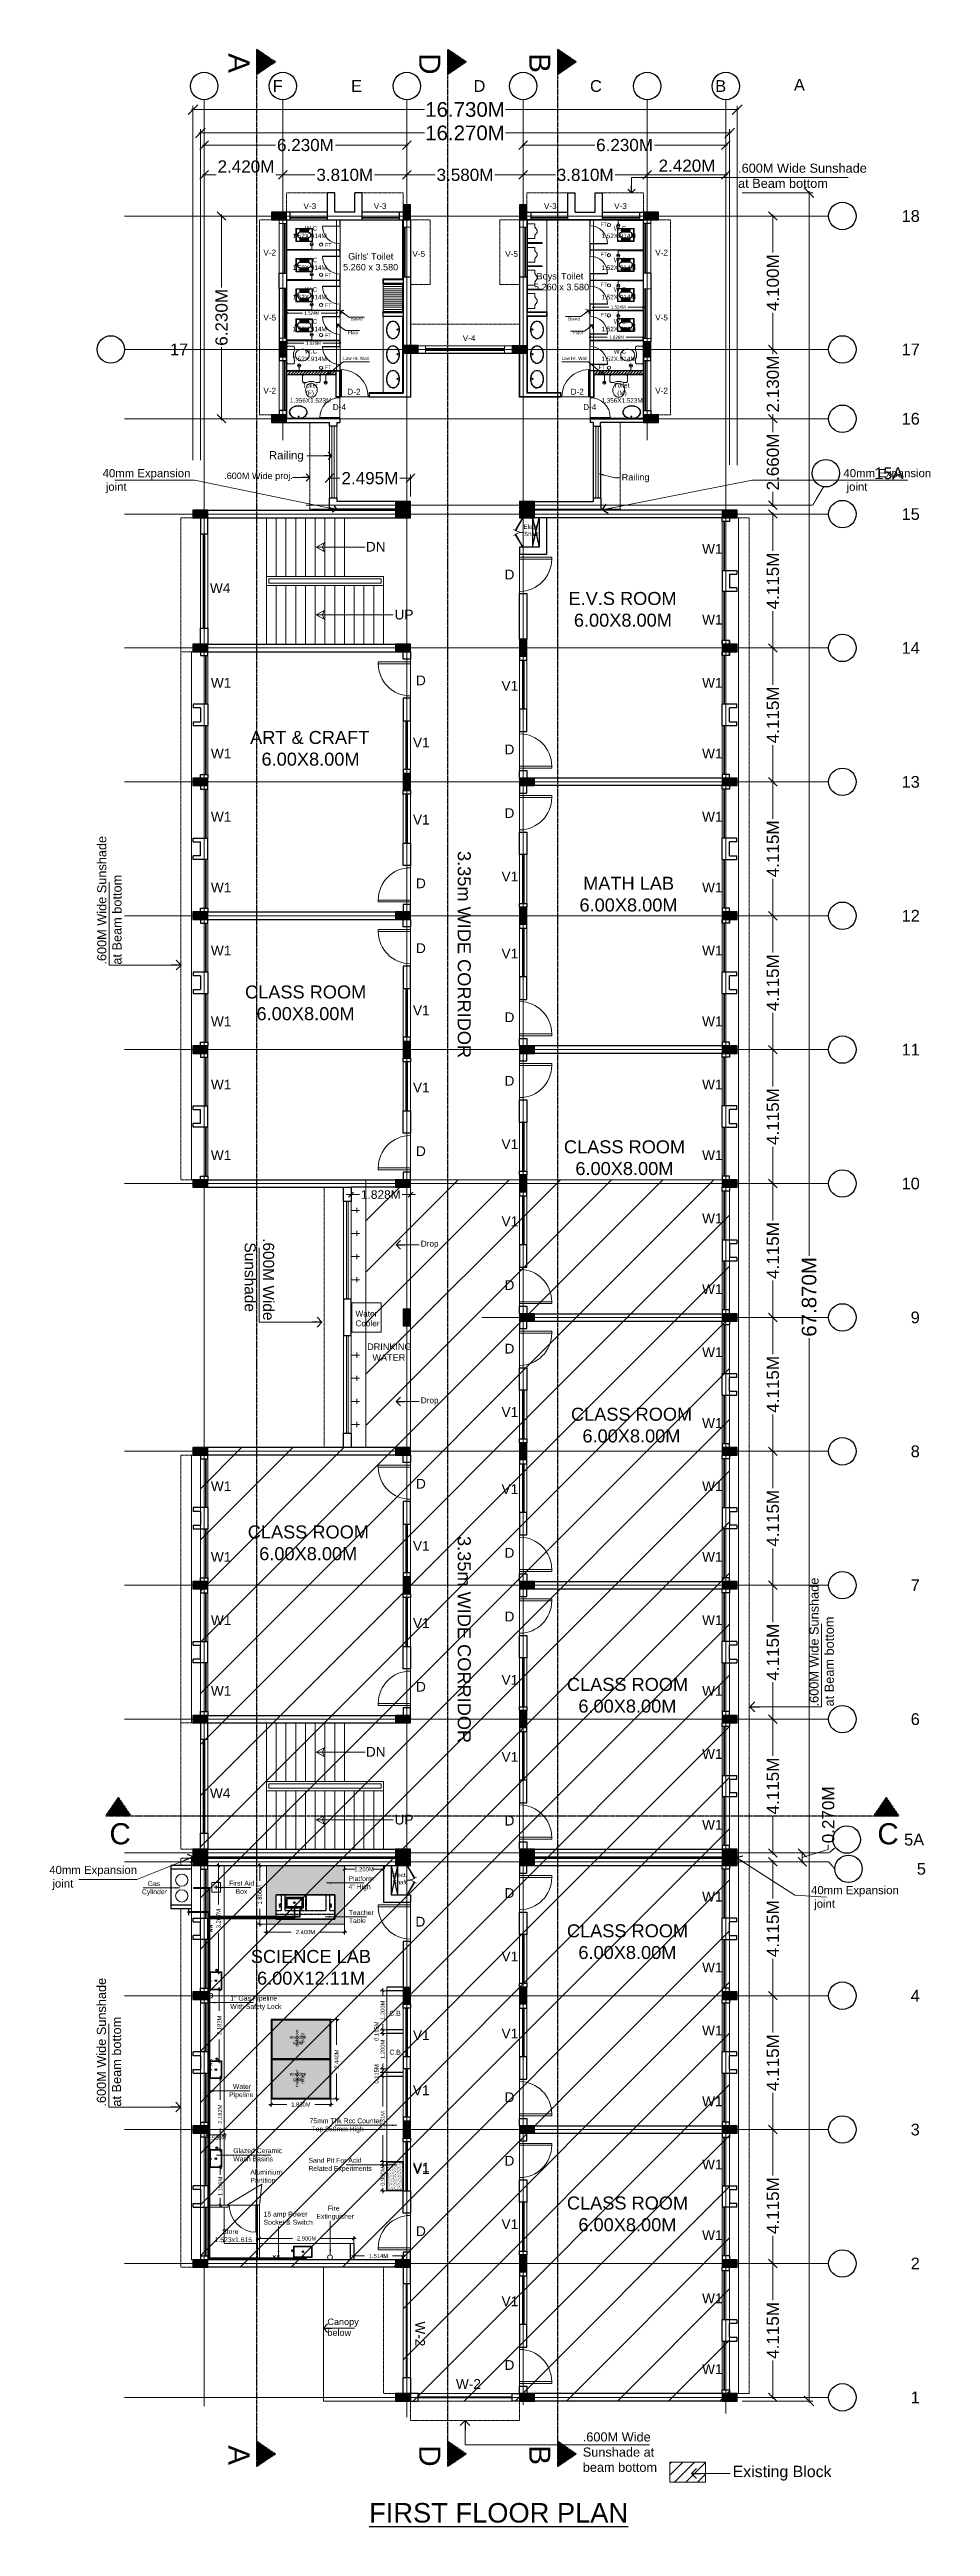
# Model space of a CAD drawing. Header units: metres. Extents: x 1608201 to 1961866, y 406505 to 647036.
# Drawn here: x 1679120 to 1706200, y 501998 to 578122 of the extents above; entities that cross this region are included whole.
import ezdxf

# ---------------------------------------------------------------- set-up
doc = ezdxf.new("R2010")
doc.units = ezdxf.units.M
doc.header["$LTSCALE"] = 1000
doc.header["$PDMODE"] = 35
for name, pattern in [('CENTER', [2, 1.25, -0.25, 0.25, -0.25]), ('DASHED', [0.75, 0.5, -0.25]), ('HIDDEN', [0.375, 0.25, -0.125])]:
    doc.linetypes.add(name, pattern=pattern)
doc.layers.get('Defpoints').update_dxf_attribs({"lineweight": 18})
for name, color, linetype, lineweight in [('- WALL', 7, 'Continuous', 30), ('2 elevation', 1, 'Continuous', 5), ('Alum. Parti.', 253, 'Continuous', 15), ('arrow', 63, 'Continuous', 13), ('Col-Hatch', 9, 'Continuous', 13), ('coloum hatch', 254, 'Continuous', 9), ('Column', 252, 'Continuous', 30), ('CUBICAL TOILET', 160, 'Continuous', 9), ('cylinder', 1, 'Continuous', 15), ('dimension', 6, 'Continuous', 13), ('Door', 54, 'Continuous', 13), ('elevation', 1, 'Continuous', 13), ('fire extinguisher', 1, 'Continuous', 15), ('Fixture', 44, 'Continuous', 9), ('FLOOR FINISH', 10, 'Continuous', 15), ('Furniture', 13, 'Continuous', 13), ('gas pipeline', 25, 'Continuous', 13), ('grid', 21, 'CENTER', 15), ('gride dimen', 3, 'Continuous', 13), ('Hatch', 8, 'Continuous', 13), ('HATCH-2', 10, 'Continuous', 13), ('Hidden', 1, 'DASHED', 18), ('P-SANRFIM', 6, 'Continuous', 9), ('PLASTER', 144, 'Continuous', 13), ('Railing', 34, 'Continuous', 20), ('Section Line', 135, 'CENTER', 30), ('SLAB', 5, 'Continuous', 20), ('Stair', 2, 'Continuous', 15), ('Text-1', 240, 'Continuous', 15), ('Text-2', 122, 'Continuous', 25), ('Text-Grid', 1, 'Continuous', 25), ('Ventilator', 6, 'Continuous', 18), ('Wall', 7, 'Continuous', 30), ('wall l', 7, 'Continuous', 20), ('water pipeline', 95, 'Continuous', 13), ('Window', 150, 'Continuous', 15), ('Window-Wall', 7, 'Continuous', 18)]:
    doc.layers.add(name, color=color, linetype=linetype, lineweight=lineweight)
for name, color, linetype in [('cupboard', 37, 'Continuous'), ('dimen', 1, 'Continuous'), ('sand', 252, 'Continuous'), ('text', 7, 'Continuous'), ('wash basin', 21, 'Continuous')]:
    doc.layers.add(name, color=color, linetype=linetype)
doc.styles.add('dim-stylus bt', font='arial.ttf')
doc.styles.add('L120', font='simplex.shx', dxfattribs={"height": 1})
doc.styles.add('style1', font='GOTHIC.TTF')
doc.dimstyles.new('1      100 (big)', dxfattribs={"dimscale": 75, "dimtxt": 5, "dimasz": 3.5, "dimexe": 1.5, "dimexo": 2, "dimgap": 1, "dimtad": 0, "dimdec": 3, "dimlfac": 0.001, "dimzin": 0, "dimdsep": 46, "dimtxsty": 'dim-stylus bt', "dimblk": 'OBLIQUE', "dimcen": 0, "dimdle": 0.6, "dimclrd": 256, "dimclre": 7, "dimclrt": 256, "dimadec": 0, "dimazin": 0, "dimtfac": 0.7, "dimtdec": 3, "dimtofl": 0, "dimtmove": 1, "dimatfit": 3, "dimldrblk": 'OPEN90', "dimfxl": 0, "dimtolj": 1, "dimtzin": 0, "dimlwd": 15, "dimlwe": 15, "dimarcsym": 0})
doc.dimstyles.new('Tabrej', dxfattribs={"dimtxt": 0.32, "dimasz": 0.2, "dimexe": 0, "dimexo": 0.15, "dimgap": 0.09, "dimtad": 0, "dimdec": 3, "dimzin": 0, "dimdsep": 46, "dimtxsty": 'dim-stylus bt', "dimblk": 'ARCHTICK', "dimcen": 0, "dimdle": 0.05, "dimclrd": 256, "dimclre": 256, "dimclrt": 7, "dimadec": 0, "dimazin": 0, "dimtfac": 1, "dimtdec": 3, "dimtofl": 0, "dimtmove": 0, "dimatfit": 1, "dimfxl": 0, "dimtolj": 1, "dimtzin": 0, "dimlwd": -1, "dimlwe": -1, "dimarcsym": 0})
pattern_1 = [(45, (-3456.304, 110143.63), (-44.9012806, 44.9012806), [])]

msp = doc.modelspace()

# ---------------------------------------------------------------- texts
at = {"layer": 'Section Line', "ltscale": 0.05, "char_height": 650, "width": 1065.825846, "attachment_point": 1, "rotation": 270, "style": 'style1'}
for s, insert in [('{\\fArial|b0|i0|c0|p34;A}', (1685268.3283, 578009.2524)), ('{\\fArial|b0|i0|c0|p34;D}', (1691133.6307, 578009.2524)), ('{\\fArial|b0|i0|c0|p34;B}', (1694517.1821, 578009.2524)), ('{\\fArial|b0|i0|c0|p34;A}', (1685268.3283, 504492.7236)), ('{\\fArial|b0|i0|c0|p34;D}', (1691133.6307, 504492.7236)), ('{\\fArial|b0|i0|c0|p34;B}', (1694517.1821, 504492.7236))]:
    msp.add_mtext(s, dxfattribs=dict(at, insert=insert))
at = {"layer": 'Section Line', "ltscale": 0.05, "char_height": 650, "width": 1065.825846, "attachment_point": 1, "style": 'style1'}
for insert in [(1680962.5247, 523611.4127), (1704569.1658, 523611.4127)]:
    msp.add_mtext('{\\fArial|b0|i0|c0|p34;C}', dxfattribs=dict(at, insert=insert))
at = {"layer": 'text', "style": 'L120'}
for s, insert, char_height, width, attachment_point, rotation in [('{\\fArial|b0|i0|c0|p34;.600M Wide Sunshade\\Pat Beam bottom}', (1700286.3657, 574616.0672), 280, 6841.769914, 1, 0.000000015), ('{\\fArial|b0|i0|c0|p34;       W.C\\P1.52X.914M}', (1686586.5566, 572698.3764), 140, 1175.542938, 1, 0.000000015), ('{\\fArial|b0|i0|c0|p34;       W.C\\P1.52X.914M}', (1696085.0046, 572698.3764), 140, 1175.542938, 1, 0.000000015), ('{\\fArial|b0|i0|c0|p34;       W.C\\P1.52X.914M}', (1686586.5566, 571721.8032), 140, 1175.542938, 1, 0.000000015), ('{\\fArial|b0|i0|c0|p34;       W.C\\P1.52X.914M}', (1696085.0046, 571721.8032), 140, 1175.542938, 1, 0.000000015), ('{\\fArial|b0|i0|c0|p34;       W.C\\P1.52X.914M}', (1686586.5566, 570818.0669), 140, 1175.542938, 1, 0.000000015), ('{\\fArial|b0|i0|c0|p34;       W.C\\P1.52X.914M}', (1696085.0046, 570818.0669), 140, 1175.542938, 1, 0.000000015), ('{\\fArial|b0|i0|c0|p34;       W.C\\P1.52X.914M}', (1686586.5566, 569836.4174), 140, 1175.542938, 1, 0.000000015), ('{\\fArial|b0|i0|c0|p34;       W.C\\P1.52X.914M}', (1696085.0046, 569836.4174), 140, 1175.542938, 1, 0.000000015), ('{\\fArial|b0|i0|c0|p34;       W.C\\P1.52X.914M}', (1686586.5566, 568919.2447), 140, 1175.542938, 1, 0.000000015), ('{\\fArial|b0|i0|c0|p34;       W.C\\P1.52X.914M}', (1696085.0046, 568919.2447), 140, 1175.542938, 1, 0.000000015), ('{\\fArial|b0|i0|c0|p34;       Toilet\\P         (F)\\P1.356X1.523M}', (1686509.8183, 567874.4441), 140, 1266.381788, 1, 0.000000015), ('{\\fArial|b0|i0|c0|p34;       Toilet\\P         (M)\\P1.356X1.523M}', (1696083.4807, 567874.4441), 140, 1266.381788, 1, 0.000000015), ('\\pi1907.6;{\\fArial|b0|i0|c0|p34;Railing}', (1683957.0866, 565779.8058), 249.999995, 4832.063954, 1, 0.000000015), ('{\\fArial|b0|i0|c0|p34;40mm Expansion\\P joint}', (1680752.8384, 565228.6729), 249.999995, 4832.063954, 1, 0.000000015), ('{\\fArial|b0|i0|c0|p34;.600M Wide proj.}', (1684488.2107, 565121.3295), 200, 4832.063954, 1, 0.000000015), ('{\\fArial|b0|i0|c0|p34;40mm Expansion\\P joint}', (1703525.1088, 565228.6729), 249.999995, 4832.063954, 1, 0.000000015), ('{\\fArial|b0|i0|c0|p34;     E.V.S ROOM\\P\\pi941;6.00X8.00M}', (1694297.6189, 561451.3254), 399.999993, 4832.063954, 1, 0.000000015), ('\\pi589.97;{\\fArial|b0|i0|c0|p34;ART & CRAFT\\P\\pi941;6.00X8.00M}', (1684696.0917, 557180.1584), 399.999993, 4832.063954, 1, 0.000000015), ('{\\fArial|b0|i0|c0|p34;.600M Wide Sunshade\\Pat Beam bottom}', (1680586.9635, 549997.6454), 280, 6841.769914, 1, 90.000000015), ('\\pi2526.7;{\\fArial|b0|i0|c0|p34;3.35m WIDE CORRIDOR}', (1692068.9708, 556016.7806), 399.999993, 11387.707906, 1, 270.000000015), ('\\pi1054.4;{\\fArial|b0|i0|c0|p34;MATH LAB\\P\\pi941;6.00X8.00M}', (1694470.238, 552698.3768), 399.999993, 4832.063954, 1, 0.000000015), ('\\pi588.06;{\\fArial|b0|i0|c0|p34;CLASS ROOM\\P\\pi941;6.00X8.00M}', (1684541.9609, 549357.6582), 399.999993, 4832.063954, 1, 0.000000015), ('\\pi588.06;{\\fArial|b0|i0|c0|p34;CLASS ROOM\\P\\pi941;6.00X8.00M}', (1694344.4134, 544598.9327), 399.999993, 4832.063954, 1, 0.000000015), ('{\\fArial|b0|i0|c0|p34;.600M Wide\\P Sunshade}', (1686024.6899, 541593.275), 339.999994, 6841.769914, 1, 270.000000015), ('{\\fArial|b0|i0|c0|p34;Drop}', (1690533.6047, 541512.7341), 180, 1092.356237, 1, 0.000000015), ('{\\fArial|b0|i0|c0|p34;Water Cooler}', (1688526.0731, 539362.8172), 180, 777.443081, 1, 0.000000015), ('{\\fArial|b0|i0|c0|p34;Drop}', (1690533.6047, 536696.5708), 180, 1092.356237, 1, 0.000000015), ('\\pi588.06;{\\fArial|b0|i0|c0|p34;CLASS ROOM\\P\\pi941;6.00X8.00M}', (1694561.0602, 536381.3686), 399.999993, 4832.063954, 1, 0.000000015), ('\\pi588.06;{\\fArial|b0|i0|c0|p34;CLASS ROOM\\P\\pi941;6.00X8.00M}', (1684625.4653, 532762.0097), 399.999993, 4832.063954, 1, 0.000000015), ('\\pi2526.7;{\\fArial|b0|i0|c0|p34;3.35m WIDE CORRIDOR}', (1692068.9708, 534963.8072), 399.999993, 11387.707906, 1, 270.000000015), ('{\\fArial|b0|i0|c0|p34;.600M Wide Sunshade\\Pat Beam bottom}', (1702482.4381, 527201.3535), 280, 6841.769914, 1, 90.000000015), ('\\pi588.06;{\\fArial|b0|i0|c0|p34;CLASS ROOM\\P\\pi941;6.00X8.00M}', (1694436.2998, 528077.0678), 399.999993, 4832.063954, 1, 0.000000015), ('{\\fArial|b0|i0|c0|p34;40mm Expansion\\P joint}', (1679112.2538, 522300.5278), 249.999995, 4832.063954, 1, 0.000000015), ('{\\fArial|b0|i0|c0|p34;   Gas Cylinder}', (1681962.1176, 521830.8391), 149.999997, 797.47208, 1, 0.000000015), ('\\pi74.764;{\\fArial|b0|i0|c0|p34;First Aid \\P\\pi270.71;Box}', (1684567.7763, 521841.3375), 149.999997, 885.612407, 1, 0.000000015), ('{\\fArial|b0|i0|c0|p34;Platform\\P4" High}', (1688311.1829, 521983.3347), 149.999997, 817.994862, 1, 0.000000015), ('{\\fArial|b0|i0|c0|p34;40mm Expansion\\P joint}', (1702529.6843, 521680.1122), 249.999995, 4832.063954, 1, 0.000000015), ('{\\fArial|b0|i0|c0|p34;Teacher\\PTable}', (1688320.4464, 520940.9513), 149.999997, 846.197566, 1, 0.000000015), ('\\pi588.06;{\\fArial|b0|i0|c0|p34;CLASS ROOM\\P\\pi941;6.00X8.00M}', (1694436.2998, 520504.4844), 399.999993, 4832.063954, 1, 0.000000015), ('\\pi595.7;{\\fArial|b0|i0|c0|p34;SCIENCE LAB\\P\\pi785.61;6.00X12.11M}', (1684712.3866, 519715.7572), 399.999993, 4832.063954, 1, 0.000000015), ('{\\fArial|b0|i0|c0|p34;.600M Wide Sunshade\\Pat Beam bottom}', (1680574.5106, 514901.6712), 280, 6841.769914, 1, 90.000000015), ('{\\fArial|b0|i0|c0|p34;1" Gas Pipeline With Safety Lock}', (1684677.2942, 518306.6999), 149.999997, 1620.224011, 1, 0.000000015), ('{\\fArial|b0|i0|c0|p34;C.B}', (1689569.2097, 517846.5529), 149.999997, 350.744674, 1, 0.000000015), ('{\\fArial|b0|i0|c0|p34;C.B}', (1689569.2097, 516649.4583), 149.999997, 350.744674, 1, 0.000000015), ('{\\fArial|b0|i0|c0|p34;  Water\\PPipeline}', (1684640.7623, 515594.6195), 149.999997, 774.246147, 1, 0.000000015), ('{\\fArial|b0|i0|c0|p34;75mm Thk Rcc Counter\\P Top 850mm High}', (1687112.9106, 514540.1059), 149.999997, 2260.070791, 1, 0.000000015), ('{\\fArial|b0|i0|c0|p34;Glazed Ceramic\\PWash Basins}', (1684768.2262, 513621.5523), 149.999997, 1549.910313, 1, 0.000000015), ('{\\fArial|b0|i0|c0|p34;Sand Pit For Acid Related Experiments}', (1687081.4089, 513326.1108), 149.999997, 2020.704567, 1, 0.000000015), ('{\\fArial|b0|i0|c0|p34;Aluminium Partition}', (1685294.9555, 512962.5278), 149.999997, 1043.109696, 1, 0.000000015), ('{\\fArial|b0|i0|c0|p34;15 amp Power Socket & Switch}', (1685700.5919, 511672.7486), 149.999997, 1702.776054, 1, 0.000000015), ('{\\fArial|b0|i0|c0|p34;      Fire Extinguisher}', (1687325.1157, 511854.6515), 149.999997, 1160.914153, 1, 0.000000015), ('\\pi588.06;{\\fArial|b0|i0|c0|p34;CLASS ROOM\\P\\pi941;6.00X8.00M}', (1694436.2998, 512138.9619), 399.999993, 4832.063954, 1, 0.000000015), ('{\\fArial|b0|i0|c0|p34;    Store\\P1.523x1.615}', (1684195.2024, 511136.5104), 149.999997, 1162.067629, 1, 0.000000015), ('{\\fArial|b0|i0|c0|p34;.600M Wide \\PSunshade at \\Pbeam bottom}', (1695512.6975, 504890.3124), 280, 6841.769914, 1, 0.000000015), ('{\\fArial|b0|i0|c0|p34;Existing Block}', (1703160.4832, 503863.4061), 350, 13418.66165, 3, 359.999999985)]:
    msp.add_mtext(s, dxfattribs=dict(at, insert=insert, char_height=char_height, width=width, attachment_point=attachment_point, rotation=rotation))
at = {"layer": 'text', "char_height": 200, "attachment_point": 1, "style": 'L120'}
for s, insert, width in [("{\\fArial|b0|i0|c0|p34;    Girls' Toilet\\P  5.260 x 3.580}", (1687989.5938, 571866.5169), 1891.900291), ("{\\fArial|b0|i0|c0|p34;   Boys' Toilet\\P  5.260 x 3.580}", (1693858.3559, 571256.6283), 1922.239969), ('\\pi115.89;{\\fArial|b0|i0|c0|p34;DRINKING \\P\\pi278.45;WATER}', (1688767.6899, 538356.9972), 1558.800502)]:
    msp.add_mtext(s, dxfattribs=dict(at, insert=insert, width=width))
at = {"layer": 'text', "ltscale": 0.05, "attachment_point": 1, "style": 'L120'}
for s, insert, char_height, width, rotation in [('\\pi2009.3;{\\fArial|b0|i0|c0|p34;Railing}', (1694699.3104, 565080.3619), 200, 4832.064043, 0.000000015), ('{\\fArial|b0|i0|c0|p34;\\LFIRST FLOOR PLAN}', (1688944.2018, 502718.2881), 600.000038, 10507.646869, 359.999999981)]:
    msp.add_mtext(s, dxfattribs=dict(at, insert=insert, char_height=char_height, width=width, rotation=rotation))
at = {"layer": 'Text-1', "attachment_point": 1, "style": 'L120'}
for s, insert, char_height, width, rotation in [('{\\fArial|b0|i0|c0|p34;V-3}', (1686927.0718, 573400.3565), 180, 6841.77004, 0.000000015), ('{\\fArial|b0|i0|c0|p34;V-3}', (1689086.2617, 573400.3565), 180, 6841.77004, 0.000000015), ('{\\fArial|b0|i0|c0|p34;V-3}', (1694317.0718, 573400.3565), 180, 6841.77004, 0.000000015), ('{\\fArial|b0|i0|c0|p34;V-3}', (1696476.2617, 573400.3565), 180, 6841.77004, 0.000000015), ('{\\fArial|b0|i0|c0|p34;V-2}', (1685693.9795, 571971.4709), 180, 6841.77004, 359.999999657), ('{\\fArial|b0|i0|c0|p34;V-5}', (1690275.2811, 571931.7433), 180, 6841.77004, 359.999999657), ('{\\fArial|b0|i0|c0|p34;V-5}', (1693127.3797, 571931.7433), 180, 6841.77004, 359.999999657), ('{\\fArial|b0|i0|c0|p34;V-2}', (1697738.3202, 571971.4709), 180, 6841.77004, 359.999999657), ('{\\fArial|b0|i0|c0|p34;V-5}', (1685693.9795, 569975.7712), 180, 6841.77004, 359.999999657), ('{\\fArial|b0|i0|c0|p34;Floor}', (1688297.6542, 569471.1629), 100, 321.843713, 359.999999657), ('{\\fArial|b0|i0|c0|p34;Board}', (1688374.4545, 569895.7357), 100, 394.159789, 359.999999657), ('{\\fArial|b0|i0|c0|p34;Board}', (1695055.6936, 569895.7357), 100, 394.159789, 359.999999657), ('{\\fArial|b0|i0|c0|p34;Floor}', (1695212.255, 569471.1629), 100, 321.843713, 359.999999657), ('{\\fArial|b0|i0|c0|p34;V-5}', (1697738.3202, 569975.7712), 180, 6841.77004, 359.999999657), ('{\\fArial|b0|i0|c0|p34;Low Ht. Wall}', (1688149.5591, 568682.0065), 100, 797.701349, 359.999999657), ('{\\fArial|b0|i0|c0|p34;V-4}', (1691821.4165, 569342.4638), 180, 6841.77004, 0.000000015), ('{\\fArial|b0|i0|c0|p34;Low Ht. Wall}', (1694858.3902, 568682.0065), 100, 797.701349, 359.999999657), ('{\\fArial|b0|i0|c0|p34;V-2}', (1685693.9795, 567728.3305), 180, 6841.77004, 359.999999657), ('{\\fArial|b0|i0|c0|p34;D-4}', (1687827.4838, 567225.061), 180, 6841.77004, 0.000000015), ('{\\fArial|b0|i0|c0|p34;D-2}', (1688274.7212, 567696.0227), 180, 6841.77004, 0.000000015), ('{\\fArial|b0|i0|c0|p34;D-2}', (1695137.1581, 567696.0228), 180, 6841.77004, 0.000000015), ('{\\fArial|b0|i0|c0|p34;D-4}', (1695524.8481, 567225.061), 180, 6841.77004, 0.000000015), ('{\\fArial|b0|i0|c0|p34;V-2}', (1697738.3202, 567728.3305), 180, 6841.77004, 359.999999657), ('\\pi380.4;{\\fArial|b0|i0|c0|p34;DN}', (1688464.4291, 562991.975), 300, 1299.406916, 0.000000015), ('\\pi376.41;{\\fArial|b0|i0|c0|p34;W1}', (1698803.6993, 562924.8449), 300, 1299.406916, 0.000000015), ('\\pi525.69;{\\fArial|b0|i0|c0|p34;D}', (1692581.9404, 562135.462), 300, 1299.406916, 0.000000015), ('\\pi348.07;{\\fArial|b0|i0|c0|p34;W4}', (1683703.8532, 561719.1641), 300, 1299.406916, 0.000000015), ('\\pi384.19;{\\fArial|b0|i0|c0|p34;UP}', (1689341.1945, 560906.9749), 300, 1299.406916, 0.000000015), ('\\pi376.41;{\\fArial|b0|i0|c0|p34;W1}', (1698803.6993, 560749.8753), 300, 1299.406916, 0.000000015), ('\\pi376.41;{\\fArial|b0|i0|c0|p34;W1}', (1683703.8532, 558809.8448), 300, 1299.406916, 0.000000015), ('\\pi525.69;{\\fArial|b0|i0|c0|p34;D}', (1689859.8807, 558884.0943), 300, 1299.406916, 0.000000015), ('\\pi376.41;{\\fArial|b0|i0|c0|p34;W1}', (1698803.6993, 558809.8447), 300, 1299.406916, 0.000000015), ('\\pi432.79;{\\fArial|b0|i0|c0|p34;V1}', (1692581.9404, 558718.6247), 300, 1299.406916, 0.000000015), ('\\pi376.41;{\\fArial|b0|i0|c0|p34;W1}', (1683703.8532, 556634.8752), 300, 1299.406916, 0.000000015), ('\\pi432.79;{\\fArial|b0|i0|c0|p34;V1}', (1689859.8807, 556973.1847), 300, 1299.406916, 0.000000015), ('\\pi525.69;{\\fArial|b0|i0|c0|p34;D}', (1692581.9404, 556760.4232), 300, 1299.406916, 0.000000015), ('\\pi376.41;{\\fArial|b0|i0|c0|p34;W1}', (1698803.6993, 556634.875), 300, 1299.406916, 0.000000015), ('\\pi376.41;{\\fArial|b0|i0|c0|p34;W1}', (1683703.8532, 554694.8449), 300, 1299.406916, 0.000000015), ('\\pi432.79;{\\fArial|b0|i0|c0|p34;V1}', (1689859.8807, 554603.6248), 300, 1299.406916, 0.000000015), ('\\pi525.69;{\\fArial|b0|i0|c0|p34;D}', (1692581.9404, 554805.4623), 300, 1299.406916, 0.000000015), ('\\pi376.41;{\\fArial|b0|i0|c0|p34;W1}', (1698803.6993, 554694.8451), 300, 1299.406916, 0.000000015), ('\\pi432.79;{\\fArial|b0|i0|c0|p34;V1}', (1692581.9404, 552858.1848), 300, 1299.406916, 0.000000015), ('\\pi376.41;{\\fArial|b0|i0|c0|p34;W1}', (1683703.8532, 552519.8753), 300, 1299.406916, 0.000000015), ('\\pi525.69;{\\fArial|b0|i0|c0|p34;D}', (1689859.8807, 552645.4233), 300, 1299.406916, 0.000000015), ('\\pi376.41;{\\fArial|b0|i0|c0|p34;W1}', (1698803.6993, 552519.8754), 300, 1299.406916, 0.000000015), ('\\pi376.41;{\\fArial|b0|i0|c0|p34;W1}', (1683703.8532, 550579.845), 300, 1299.406916, 0.000000015), ('\\pi525.69;{\\fArial|b0|i0|c0|p34;D}', (1689859.8807, 550654.0944), 300, 1299.406916, 0.000000015), ('\\pi432.79;{\\fArial|b0|i0|c0|p34;V1}', (1692581.9404, 550488.6248), 300, 1299.406916, 0.000000015), ('\\pi376.41;{\\fArial|b0|i0|c0|p34;W1}', (1698803.6993, 550579.8448), 300, 1299.406916, 0.000000015), ('\\pi376.41;{\\fArial|b0|i0|c0|p34;W1}', (1683703.8532, 548404.8753), 300, 1299.406916, 0.000000015), ('\\pi432.79;{\\fArial|b0|i0|c0|p34;V1}', (1689859.8807, 548743.1849), 300, 1299.406916, 0.000000015), ('\\pi525.69;{\\fArial|b0|i0|c0|p34;D}', (1692581.9404, 548530.4233), 300, 1299.406916, 0.000000015), ('\\pi376.41;{\\fArial|b0|i0|c0|p34;W1}', (1698803.6993, 548404.8752), 300, 1299.406916, 0.000000015), ('\\pi525.69;{\\fArial|b0|i0|c0|p34;D}', (1692581.9404, 546575.4625), 300, 1299.406916, 0.000000015), ('\\pi376.41;{\\fArial|b0|i0|c0|p34;W1}', (1683703.8532, 546464.8451), 300, 1299.406916, 0.000000015), ('\\pi432.79;{\\fArial|b0|i0|c0|p34;V1}', (1689859.8807, 546373.6249), 300, 1299.406916, 0.000000015), ('\\pi376.41;{\\fArial|b0|i0|c0|p34;W1}', (1698803.6993, 546464.8452), 300, 1299.406916, 0.000000015), ('\\pi376.41;{\\fArial|b0|i0|c0|p34;W1}', (1683703.8532, 544289.8754), 300, 1299.406916, 0.000000015), ('\\pi525.69;{\\fArial|b0|i0|c0|p34;D}', (1689859.8807, 544415.4234), 300, 1299.406916, 0.000000015), ('\\pi432.79;{\\fArial|b0|i0|c0|p34;V1}', (1692581.9404, 544628.185), 300, 1299.406916, 0.000000015), ('\\pi376.41;{\\fArial|b0|i0|c0|p34;W1}', (1698803.6993, 544289.8756), 300, 1299.406916, 0.000000015), ('\\pi432.79;{\\fArial|b0|i0|c0|p34;V1}', (1692581.9404, 542258.625), 300, 1299.406916, 0.000000015), ('\\pi376.41;{\\fArial|b0|i0|c0|p34;W1}', (1698803.6993, 542349.845), 300, 1299.406916, 0.000000015), ('\\pi525.69;{\\fArial|b0|i0|c0|p34;D}', (1692581.9404, 540300.4235), 300, 1299.406916, 0.000000015), ('\\pi376.41;{\\fArial|b0|i0|c0|p34;W1}', (1698803.6993, 540174.8753), 300, 1299.406916, 0.000000015), ('\\pi525.69;{\\fArial|b0|i0|c0|p34;D}', (1692581.9404, 538345.4626), 300, 1299.406916, 0.000000015), ('\\pi376.41;{\\fArial|b0|i0|c0|p34;W1}', (1698803.6993, 538234.8454), 300, 1299.406916, 0.000000015), ('\\pi432.79;{\\fArial|b0|i0|c0|p34;V1}', (1692581.9404, 536398.1851), 300, 1299.406916, 0.000000015), ('\\pi376.41;{\\fArial|b0|i0|c0|p34;W1}', (1698803.6993, 536059.8757), 300, 1299.406916, 0.000000015), ('\\pi376.41;{\\fArial|b0|i0|c0|p34;W1}', (1683703.8532, 534119.8453), 300, 1299.406916, 0.000000015), ('\\pi525.69;{\\fArial|b0|i0|c0|p34;D}', (1689859.8807, 534194.0947), 300, 1299.406916, 0.000000015), ('\\pi432.79;{\\fArial|b0|i0|c0|p34;V1}', (1692581.9404, 534028.6252), 300, 1299.406916, 0.000000015), ('\\pi376.41;{\\fArial|b0|i0|c0|p34;W1}', (1698803.6993, 534119.8451), 300, 1299.406916, 0.000000015), ('\\pi432.79;{\\fArial|b0|i0|c0|p34;V1}', (1689859.8807, 532283.1852), 300, 1299.406916, 0.000000015), ('\\pi376.41;{\\fArial|b0|i0|c0|p34;W1}', (1683703.8532, 531944.8756), 300, 1299.406916, 0.000000015), ('\\pi525.69;{\\fArial|b0|i0|c0|p34;D}', (1692581.9404, 532070.4236), 300, 1299.406916, 0.000000015), ('\\pi376.41;{\\fArial|b0|i0|c0|p34;W1}', (1698803.6993, 531944.8755), 300, 1299.406916, 0.000000015), ('\\pi376.41;{\\fArial|b0|i0|c0|p34;W1}', (1683703.8532, 530004.8454), 300, 1299.406916, 0.000000015), ('\\pi432.79;{\\fArial|b0|i0|c0|p34;V1}', (1689859.8807, 529913.6252), 300, 1299.406916, 0.000000015), ('\\pi525.69;{\\fArial|b0|i0|c0|p34;D}', (1692581.9404, 530115.4628), 300, 1299.406916, 0.000000015), ('\\pi376.41;{\\fArial|b0|i0|c0|p34;W1}', (1698803.6993, 530004.8455), 300, 1299.406916, 0.000000015), ('\\pi376.41;{\\fArial|b0|i0|c0|p34;W1}', (1683703.8532, 527829.8757), 300, 1299.406916, 0.000000015), ('\\pi525.69;{\\fArial|b0|i0|c0|p34;D}', (1689859.8807, 527955.4237), 300, 1299.406916, 0.000000015), ('\\pi432.79;{\\fArial|b0|i0|c0|p34;V1}', (1692581.9404, 528168.1853), 300, 1299.406916, 0.000000015), ('\\pi376.41;{\\fArial|b0|i0|c0|p34;W1}', (1698803.6993, 527829.8759), 300, 1299.406916, 0.000000015), ('\\pi380.4;{\\fArial|b0|i0|c0|p34;DN}', (1688464.4291, 525956.9757), 300, 1299.406916, 0.000000015), ('\\pi432.79;{\\fArial|b0|i0|c0|p34;V1}', (1692581.9404, 525798.6253), 300, 1299.406916, 0.000000015), ('\\pi376.41;{\\fArial|b0|i0|c0|p34;W1}', (1698803.6993, 525889.8453), 300, 1299.406916, 0.000000015), ('\\pi348.07;{\\fArial|b0|i0|c0|p34;W4}', (1683703.8532, 524684.1648), 300, 1299.406916, 0.000000015), ('\\pi384.19;{\\fArial|b0|i0|c0|p34;UP}', (1689341.1945, 523871.9756), 300, 1299.406916, 0.000000015), ('\\pi525.69;{\\fArial|b0|i0|c0|p34;D}', (1692581.9404, 523840.4238), 300, 1299.406916, 0.000000015), ('\\pi376.41;{\\fArial|b0|i0|c0|p34;W1}', (1698803.6993, 523714.8756), 300, 1299.406916, 0.000000015), ('\\pi525.69;{\\fArial|b0|i0|c0|p34;D}', (1692581.9404, 521615.463), 300, 1299.406916, 0.000000015), ('\\pi376.41;{\\fArial|b0|i0|c0|p34;W1}', (1698803.6993, 521504.8692), 300, 1299.406916, 0.000000015), ('\\pi525.69;{\\fArial|b0|i0|c0|p34;D}', (1689842.7324, 520735.2983), 300, 1299.406916, 0.000000015), ('\\pi432.79;{\\fArial|b0|i0|c0|p34;V1}', (1692581.9404, 519668.1854), 300, 1299.406916, 0.000000015), ('\\pi376.41;{\\fArial|b0|i0|c0|p34;W1}', (1698803.6993, 519329.8996), 300, 1299.406916, 0.000000015), ('\\pi432.79;{\\fArial|b0|i0|c0|p34;V1}', (1689859.8807, 517246.7067), 300, 1299.406916, 0.000000015), ('\\pi432.79;{\\fArial|b0|i0|c0|p34;V1}', (1692581.9404, 517298.6255), 300, 1299.406916, 0.000000015), ('\\pi376.41;{\\fArial|b0|i0|c0|p34;W1}', (1698803.6993, 517389.8454), 300, 1299.406916, 0.000000015), ('\\pi432.79;{\\fArial|b0|i0|c0|p34;V1}', (1689859.8807, 515553.1853), 300, 1299.406916, 0.000000015), ('\\pi525.69;{\\fArial|b0|i0|c0|p34;D}', (1692581.9404, 515340.424), 300, 1299.406916, 0.000000015), ('\\pi376.41;{\\fArial|b0|i0|c0|p34;W1}', (1698803.6993, 515214.8758), 300, 1299.406916, 0.000000015), ('\\pi432.79;{\\fArial|b0|i0|c0|p34;V1}', (1689859.8807, 513183.6257), 300, 1299.406916, 0.000000015), ('\\pi432.79;{\\fArial|b0|i0|c0|p34;V1}', (1689859.8807, 513131.7068), 300, 1299.406916, 0.000000015), ('\\pi525.69;{\\fArial|b0|i0|c0|p34;D}', (1692581.9404, 513385.4631), 300, 1299.406916, 0.000000015), ('\\pi376.41;{\\fArial|b0|i0|c0|p34;W1}', (1698803.6993, 513274.8455), 300, 1299.406916, 0.000000015), ('\\pi525.69;{\\fArial|b0|i0|c0|p34;D}', (1689859.8807, 511225.4242), 300, 1299.406916, 0.000000015), ('\\pi432.79;{\\fArial|b0|i0|c0|p34;V1}', (1692581.9404, 511438.1856), 300, 1299.406916, 0.000000015), ('\\pi376.41;{\\fArial|b0|i0|c0|p34;W1}', (1698803.6993, 511099.8759), 300, 1299.406916, 0.000000015), ('\\pi432.79;{\\fArial|b0|i0|c0|p34;V1}', (1692581.9404, 509068.6256), 300, 1299.406916, 0.000000015), ('\\pi376.41;{\\fArial|b0|i0|c0|p34;W1}', (1698803.6993, 509159.8456), 300, 1299.406916, 0.000000015), ('{\\fArial|b0|i0|c0|p34;Canopy below}', (1687661.6637, 508388.6873), 200, 1299.406916, 0.000000015), ('{\\fArial|b0|i0|c0|p34;W-2}', (1690663.4296, 508301.1517), 300, 1299.406916, 270.000000015), ('\\pi525.69;{\\fArial|b0|i0|c0|p34;D}', (1692581.9404, 507110.4241), 300, 1299.406916, 0.000000015), ('\\pi376.41;{\\fArial|b0|i0|c0|p34;W1}', (1698803.6993, 506984.8759), 300, 1299.406916, 0.000000015), ('{\\fArial|b0|i0|c0|p34;W-2}', (1691614.4487, 506527.3167), 300, 1299.406916, 0.000000015)]:
    msp.add_mtext(s, dxfattribs=dict(at, insert=insert, char_height=char_height, width=width, rotation=rotation))
at = {"layer": 'Text-1', "char_height": 132.48407, "width": 964.742709, "attachment_point": 5, "style": 'dim-stylus bt'}
for insert in [(1693924.4397, 563343.6543), (1689883.9157, 521908.5758)]:
    msp.add_mtext('Elect. \\PShaft', dxfattribs=dict(at, insert=insert))
at = {"layer": 'Text-2', "ltscale": 0.05, "char_height": 120, "width": 6841.77004, "style": 'L120'}
for insert, attachment_point, rotation in [((1696058.2011, 572809.4913), 1, 0.000000015), ((1687581.8913, 572173.5577), 1, 0.000000015), ((1696058.2011, 571882.9913), 1, 0.000000015), ((1687581.8913, 571247.0577), 1, 0.000000015), ((1696058.2011, 570956.4913), 1, 0.000000015), ((1687581.8913, 570320.5577), 1, 0.000000015), ((1696058.2011, 570029.9913), 1, 0.000000015), ((1687581.8914, 569394.0577), 1, 0.000000015), ((1687581.8914, 568416.4674), 1, 0.000000015), ((1696202.3222, 568416.4674), 3, 359.999999985)]:
    msp.add_mtext('{\\fArial|b0|i0|c0|p34;FT}', dxfattribs=dict(at, insert=insert, attachment_point=attachment_point, rotation=rotation))
at = {"layer": 'Text-2', "color": 250, "char_height": 105.55002, "width": 673.79656, "attachment_point": 5, "style": 'dim-stylus bt'}
for insert in [(1686759.5996, 516949.7765), (1686759.5996, 515819.0429)]:
    msp.add_mtext('wooden\\Ptable', dxfattribs=dict(at, insert=insert))
at = {"layer": 'Text-2', "color": 250, "extrusion": (0, 0, -1), "char_height": 105.55002, "width": 673.79656, "attachment_point": 5, "text_direction": (0, -1, 0), "style": 'dim-stylus bt'}
for insert in [(1686809.4802, 517006.4872), (1686809.4802, 515766.1)]:
    msp.add_mtext('wooden\\Ptable', dxfattribs=dict(at, insert=insert))
at = {"layer": 'Text-Grid', "char_height": 360.000023, "width": 4832.064347, "attachment_point": 3, "rotation": 359.999999967, "style": 'L120'}
for s, insert in [('{\\fArial|b0|i0|c0|p34;F}', (1686289.7461, 577180.9282)), ('{\\fArial|b0|i0|c0|p34;E}', (1688724.5954, 577180.9282)), ('{\\fArial|b0|i0|c0|p34;D}', (1692517.9591, 577180.9282)), ('{\\fArial|b0|i0|c0|p34;C}', (1696098.227, 577180.9282)), ('{\\fArial|b0|i0|c0|p34;B}', (1699920.11, 577180.9282)), ('{\\fArial|b0|i0|c0|p34;A}', (1702340.11, 577218.5554)), ('{\\fArial|b0|i0|c0|p34;18}', (1705872.2126, 573185.8406)), ('{\\fArial|b0|i0|c0|p34;17}', (1683383.5202, 569085.8406)), ('{\\fArial|b0|i0|c0|p34;17}', (1705872.2126, 569085.8406)), ('{\\fArial|b0|i0|c0|p34;16}', (1705872.2126, 566955.8407)), ('{\\fArial|b0|i0|c0|p34;15A}', (1705366.3083, 565279.6744)), ('{\\fArial|b0|i0|c0|p34;15}', (1705872.2126, 564025.8407)), ('{\\fArial|b0|i0|c0|p34;14}', (1705872.2126, 559910.8408)), ('{\\fArial|b0|i0|c0|p34;13}', (1705872.2126, 555795.8409)), ('{\\fArial|b0|i0|c0|p34;12}', (1705872.2126, 551680.841)), ('{\\fArial|b0|i0|c0|p34;11}', (1705872.2126, 547565.841)), ('{\\fArial|b0|i0|c0|p34;10}', (1705872.2126, 543450.8411)), ('{\\fArial|b0|i0|c0|p34;9}', (1705872.2126, 539335.8412)), ('{\\fArial|b0|i0|c0|p34;8}', (1705872.2126, 535220.8413)), ('{\\fArial|b0|i0|c0|p34;7}', (1705872.2126, 531105.8414)), ('{\\fArial|b0|i0|c0|p34;6}', (1705872.2126, 526990.8414)), ('{\\fArial|b0|i0|c0|p34;5A}', (1706005.2936, 523287.57)), ('{\\fArial|b0|i0|c0|p34;5}', (1706060.578, 522390.1428)), ('{\\fArial|b0|i0|c0|p34;4}', (1705872.2126, 518490.8416)), ('{\\fArial|b0|i0|c0|p34;3}', (1705872.2126, 514375.8417)), ('{\\fArial|b0|i0|c0|p34;2}', (1705872.2126, 510260.8417)), ('{\\fArial|b0|i0|c0|p34;1}', (1705872.2126, 506145.8418))]:
    msp.add_mtext(s, dxfattribs=dict(at, insert=insert))

# ---------------------------------------------------------------- blocks, each defined once
blk = doc.blocks.new('_Oblique')
at = {"color": 0, "linetype": 'ByBlock', "lineweight": -2}
blk.add_line((-0.5, -0.5), (0.5, 0.5), dxfattribs=at)
blk = doc.blocks.new('*D127')
at = {"layer": 'Defpoints', "color": 0, "ltscale": 50, "transparency": 16777216}
for p in [(1701357, 510081), (1701357, 510081), (1701357, 505966)]:
    blk.add_point(p, dxfattribs=at)
at = {"layer": 'gride dimen', "color": 7, "lineweight": 15, "ltscale": 50, "transparency": 16777216}
for p, q in [((1701207, 510081), (1701245, 510081)), ((1701207, 505966), (1701245, 505966))]:
    blk.add_line(p, q, dxfattribs=at)
at = {"layer": 'gride dimen', "lineweight": 15, "ltscale": 50, "transparency": 16777216}
for p, q in [((1701357, 510126), (1701357, 508949)), ((1701357, 505921), (1701357, 507098))]:
    blk.add_line(p, q, dxfattribs=at)
at = {"layer": 'gride dimen', "lineweight": 15, "ltscale": 50, "transparency": 16777216, "xscale": 262.5, "yscale": 262.5, "zscale": 262.5}
for p, rotation in [((1701357, 510081), 90), ((1701357, 505966), 270)]:
    blk.add_blockref('_Oblique', p, dxfattribs=dict(at, rotation=rotation))
at = {"layer": 'gride dimen', "ltscale": 50, "transparency": 16777216, "insert": (1701357, 508023), "char_height": 375, "attachment_point": 5, "rotation": 90, "style": 'dim-stylus bt'}
blk.add_mtext('\\A1;4.115M', dxfattribs=at)
blk = doc.blocks.new('_Open90')
at = {"color": 0, "linetype": 'ByBlock', "lineweight": -2}
for p, q in [((0, 0), (-1, 0)), ((-0.5, 0.5), (0, 0)), ((0, 0), (-0.5, -0.5))]:
    blk.add_line(p, q, dxfattribs=at)
blk = doc.blocks.new('*D128')
at = {"layer": 'Defpoints', "color": 0, "ltscale": 50, "transparency": 16777216}
for p in [(1701357, 514196), (1701357, 514196), (1701357, 510081)]:
    blk.add_point(p, dxfattribs=at)
at = {"layer": 'gride dimen', "color": 7, "lineweight": 15, "ltscale": 50, "transparency": 16777216}
for p, q in [((1701207, 514196), (1701245, 514196)), ((1701207, 510081), (1701245, 510081))]:
    blk.add_line(p, q, dxfattribs=at)
at = {"layer": 'gride dimen', "lineweight": 15, "ltscale": 50, "transparency": 16777216}
for p, q in [((1701357, 514241), (1701357, 512783)), ((1701357, 510036), (1701357, 510932))]:
    blk.add_line(p, q, dxfattribs=at)
at = {"layer": 'gride dimen', "lineweight": 15, "ltscale": 50, "transparency": 16777216, "xscale": 262.5, "yscale": 262.5, "zscale": 262.5}
for p, rotation in [((1701357, 514196), 90), ((1701357, 510081), 270)]:
    blk.add_blockref('_Oblique', p, dxfattribs=dict(at, rotation=rotation))
at = {"layer": 'gride dimen', "ltscale": 50, "transparency": 16777216, "insert": (1701357, 511858), "char_height": 375, "attachment_point": 5, "rotation": 90, "style": 'dim-stylus bt'}
blk.add_mtext('\\A1;4.115M', dxfattribs=at)
blk = doc.blocks.new('*D129')
at = {"layer": 'Defpoints', "color": 0, "ltscale": 50, "transparency": 16777216}
for p in [(1701357, 518311), (1701357, 518311), (1701357, 514196)]:
    blk.add_point(p, dxfattribs=at)
at = {"layer": 'gride dimen', "color": 7, "lineweight": 15, "ltscale": 50, "transparency": 16777216}
for p, q in [((1701207, 518311), (1701245, 518311)), ((1701207, 514196), (1701245, 514196))]:
    blk.add_line(p, q, dxfattribs=at)
at = {"layer": 'gride dimen', "lineweight": 15, "ltscale": 50, "transparency": 16777216}
for p, q in [((1701357, 518356), (1701357, 517179)), ((1701357, 514151), (1701357, 515328))]:
    blk.add_line(p, q, dxfattribs=at)
at = {"layer": 'gride dimen', "lineweight": 15, "ltscale": 50, "transparency": 16777216, "xscale": 262.5, "yscale": 262.5, "zscale": 262.5}
for p, rotation in [((1701357, 518311), 90), ((1701357, 514196), 270)]:
    blk.add_blockref('_Oblique', p, dxfattribs=dict(at, rotation=rotation))
at = {"layer": 'gride dimen', "ltscale": 50, "transparency": 16777216, "insert": (1701357, 516253), "char_height": 375, "attachment_point": 5, "rotation": 90, "style": 'dim-stylus bt'}
blk.add_mtext('\\A1;4.115M', dxfattribs=at)
blk = doc.blocks.new('*D130')
at = {"layer": 'Defpoints', "color": 0, "ltscale": 50, "transparency": 16777216}
for p in [(1701357, 522426), (1701357, 522426), (1701357, 518311)]:
    blk.add_point(p, dxfattribs=at)
at = {"layer": 'gride dimen', "color": 7, "lineweight": 15, "ltscale": 50, "transparency": 16777216}
for p, q in [((1701207, 522426), (1701245, 522426)), ((1701207, 518311), (1701245, 518311))]:
    blk.add_line(p, q, dxfattribs=at)
at = {"layer": 'gride dimen', "lineweight": 15, "ltscale": 50, "transparency": 16777216}
for p, q in [((1701357, 522471), (1701357, 521294)), ((1701357, 518266), (1701357, 519443))]:
    blk.add_line(p, q, dxfattribs=at)
at = {"layer": 'gride dimen', "lineweight": 15, "ltscale": 50, "transparency": 16777216, "xscale": 262.5, "yscale": 262.5, "zscale": 262.5}
for p, rotation in [((1701357, 522426), 90), ((1701357, 518311), 270)]:
    blk.add_blockref('_Oblique', p, dxfattribs=dict(at, rotation=rotation))
at = {"layer": 'gride dimen', "ltscale": 50, "transparency": 16777216, "insert": (1701357, 520368), "char_height": 375, "attachment_point": 5, "rotation": 90, "style": 'dim-stylus bt'}
blk.add_mtext('\\A1;4.115M', dxfattribs=at)
blk = doc.blocks.new('*D131')
at = {"layer": 'Defpoints', "color": 0, "ltscale": 50, "transparency": 16777216}
for p in [(1701357, 526811), (1701357, 526811), (1701357, 522696)]:
    blk.add_point(p, dxfattribs=at)
at = {"layer": 'gride dimen', "color": 7, "lineweight": 15, "ltscale": 50, "transparency": 16777216}
for p, q in [((1701207, 526811), (1701245, 526811)), ((1701207, 522696), (1701245, 522696))]:
    blk.add_line(p, q, dxfattribs=at)
at = {"layer": 'gride dimen', "lineweight": 15, "ltscale": 50, "transparency": 16777216}
for p, q in [((1701357, 526856), (1701357, 525679)), ((1701357, 522651), (1701357, 523828))]:
    blk.add_line(p, q, dxfattribs=at)
at = {"layer": 'gride dimen', "lineweight": 15, "ltscale": 50, "transparency": 16777216, "xscale": 262.5, "yscale": 262.5, "zscale": 262.5}
for p, rotation in [((1701357, 526811), 90), ((1701357, 522696), 270)]:
    blk.add_blockref('_Oblique', p, dxfattribs=dict(at, rotation=rotation))
at = {"layer": 'gride dimen', "ltscale": 50, "transparency": 16777216, "insert": (1701357, 524753), "char_height": 375, "attachment_point": 5, "rotation": 90, "style": 'dim-stylus bt'}
blk.add_mtext('\\A1;4.115M', dxfattribs=at)
blk = doc.blocks.new('*D132')
at = {"layer": 'Defpoints', "color": 0, "ltscale": 50, "transparency": 16777216}
for p in [(1701357, 530926), (1701357, 530926), (1701357, 526811)]:
    blk.add_point(p, dxfattribs=at)
at = {"layer": 'gride dimen', "color": 7, "lineweight": 15, "ltscale": 50, "transparency": 16777216}
for p, q in [((1701207, 530926), (1701245, 530926)), ((1701207, 526811), (1701245, 526811))]:
    blk.add_line(p, q, dxfattribs=at)
at = {"layer": 'gride dimen', "lineweight": 15, "ltscale": 50, "transparency": 16777216}
for p, q in [((1701357, 530971), (1701357, 529794)), ((1701357, 526766), (1701357, 527943))]:
    blk.add_line(p, q, dxfattribs=at)
at = {"layer": 'gride dimen', "lineweight": 15, "ltscale": 50, "transparency": 16777216, "xscale": 262.5, "yscale": 262.5, "zscale": 262.5}
for p, rotation in [((1701357, 530926), 90), ((1701357, 526811), 270)]:
    blk.add_blockref('_Oblique', p, dxfattribs=dict(at, rotation=rotation))
at = {"layer": 'gride dimen', "ltscale": 50, "transparency": 16777216, "insert": (1701357, 528868), "char_height": 375, "attachment_point": 5, "rotation": 90, "style": 'dim-stylus bt'}
blk.add_mtext('\\A1;4.115M', dxfattribs=at)
blk = doc.blocks.new('*D133')
at = {"layer": 'Defpoints', "color": 0, "ltscale": 50, "transparency": 16777216}
for p in [(1701357, 535041), (1701357, 535041), (1701357, 530926)]:
    blk.add_point(p, dxfattribs=at)
at = {"layer": 'gride dimen', "color": 7, "lineweight": 15, "ltscale": 50, "transparency": 16777216}
for p, q in [((1701207, 535041), (1701245, 535041)), ((1701207, 530926), (1701245, 530926))]:
    blk.add_line(p, q, dxfattribs=at)
at = {"layer": 'gride dimen', "lineweight": 15, "ltscale": 50, "transparency": 16777216}
for p, q in [((1701357, 535086), (1701357, 533909)), ((1701357, 530881), (1701357, 532058))]:
    blk.add_line(p, q, dxfattribs=at)
at = {"layer": 'gride dimen', "lineweight": 15, "ltscale": 50, "transparency": 16777216, "xscale": 262.5, "yscale": 262.5, "zscale": 262.5}
for p, rotation in [((1701357, 535041), 90), ((1701357, 530926), 270)]:
    blk.add_blockref('_Oblique', p, dxfattribs=dict(at, rotation=rotation))
at = {"layer": 'gride dimen', "ltscale": 50, "transparency": 16777216, "insert": (1701357, 532983), "char_height": 375, "attachment_point": 5, "rotation": 90, "style": 'dim-stylus bt'}
blk.add_mtext('\\A1;4.115M', dxfattribs=at)
blk = doc.blocks.new('*D134')
at = {"layer": 'Defpoints', "color": 0, "ltscale": 50, "transparency": 16777216}
for p in [(1701357, 539156), (1701357, 539156), (1701357, 535041)]:
    blk.add_point(p, dxfattribs=at)
at = {"layer": 'gride dimen', "color": 7, "lineweight": 15, "ltscale": 50, "transparency": 16777216}
for p, q in [((1701207, 539156), (1701245, 539156)), ((1701207, 535041), (1701245, 535041))]:
    blk.add_line(p, q, dxfattribs=at)
at = {"layer": 'gride dimen', "lineweight": 15, "ltscale": 50, "transparency": 16777216}
for p, q in [((1701357, 539201), (1701357, 538024)), ((1701357, 534996), (1701357, 536173))]:
    blk.add_line(p, q, dxfattribs=at)
at = {"layer": 'gride dimen', "lineweight": 15, "ltscale": 50, "transparency": 16777216, "xscale": 262.5, "yscale": 262.5, "zscale": 262.5}
for p, rotation in [((1701357, 539156), 90), ((1701357, 535041), 270)]:
    blk.add_blockref('_Oblique', p, dxfattribs=dict(at, rotation=rotation))
at = {"layer": 'gride dimen', "ltscale": 50, "transparency": 16777216, "insert": (1701357, 537098), "char_height": 375, "attachment_point": 5, "rotation": 90, "style": 'dim-stylus bt'}
blk.add_mtext('\\A1;4.115M', dxfattribs=at)
blk = doc.blocks.new('*D135')
at = {"layer": 'Defpoints', "color": 0, "ltscale": 50, "transparency": 16777216}
for p in [(1701357, 543271), (1701357, 543271), (1701357, 539156)]:
    blk.add_point(p, dxfattribs=at)
at = {"layer": 'gride dimen', "color": 7, "lineweight": 15, "ltscale": 50, "transparency": 16777216}
for p, q in [((1701207, 543271), (1701245, 543271)), ((1701207, 539156), (1701245, 539156))]:
    blk.add_line(p, q, dxfattribs=at)
at = {"layer": 'gride dimen', "lineweight": 15, "ltscale": 50, "transparency": 16777216}
for p, q in [((1701357, 543316), (1701357, 542139)), ((1701357, 539111), (1701357, 540288))]:
    blk.add_line(p, q, dxfattribs=at)
at = {"layer": 'gride dimen', "lineweight": 15, "ltscale": 50, "transparency": 16777216, "xscale": 262.5, "yscale": 262.5, "zscale": 262.5}
for p, rotation in [((1701357, 543271), 90), ((1701357, 539156), 270)]:
    blk.add_blockref('_Oblique', p, dxfattribs=dict(at, rotation=rotation))
at = {"layer": 'gride dimen', "ltscale": 50, "transparency": 16777216, "insert": (1701357, 541213), "char_height": 375, "attachment_point": 5, "rotation": 90, "style": 'dim-stylus bt'}
blk.add_mtext('\\A1;4.115M', dxfattribs=at)
blk = doc.blocks.new('*D136')
at = {"layer": 'Defpoints', "color": 0, "ltscale": 50, "transparency": 16777216}
for p in [(1701357, 547386), (1701357, 547386), (1701357, 543271)]:
    blk.add_point(p, dxfattribs=at)
at = {"layer": 'gride dimen', "color": 7, "lineweight": 15, "ltscale": 50, "transparency": 16777216}
for p, q in [((1701207, 547386), (1701245, 547386)), ((1701207, 543271), (1701245, 543271))]:
    blk.add_line(p, q, dxfattribs=at)
at = {"layer": 'gride dimen', "lineweight": 15, "ltscale": 50, "transparency": 16777216}
for p, q in [((1701357, 547431), (1701357, 546254)), ((1701357, 543226), (1701357, 544403))]:
    blk.add_line(p, q, dxfattribs=at)
at = {"layer": 'gride dimen', "lineweight": 15, "ltscale": 50, "transparency": 16777216, "xscale": 262.5, "yscale": 262.5, "zscale": 262.5}
for p, rotation in [((1701357, 547386), 90), ((1701357, 543271), 270)]:
    blk.add_blockref('_Oblique', p, dxfattribs=dict(at, rotation=rotation))
at = {"layer": 'gride dimen', "ltscale": 50, "transparency": 16777216, "insert": (1701357, 545328), "char_height": 375, "attachment_point": 5, "rotation": 90, "style": 'dim-stylus bt'}
blk.add_mtext('\\A1;4.115M', dxfattribs=at)
blk = doc.blocks.new('*D137')
at = {"layer": 'Defpoints', "color": 0, "ltscale": 50, "transparency": 16777216}
for p in [(1701357, 551501), (1701357, 551501), (1701357, 547386)]:
    blk.add_point(p, dxfattribs=at)
at = {"layer": 'gride dimen', "color": 7, "lineweight": 15, "ltscale": 50, "transparency": 16777216}
for p, q in [((1701207, 551501), (1701245, 551501)), ((1701207, 547386), (1701245, 547386))]:
    blk.add_line(p, q, dxfattribs=at)
at = {"layer": 'gride dimen', "lineweight": 15, "ltscale": 50, "transparency": 16777216}
for p, q in [((1701357, 551546), (1701357, 550369)), ((1701357, 547341), (1701357, 548518))]:
    blk.add_line(p, q, dxfattribs=at)
at = {"layer": 'gride dimen', "lineweight": 15, "ltscale": 50, "transparency": 16777216, "xscale": 262.5, "yscale": 262.5, "zscale": 262.5}
for p, rotation in [((1701357, 551501), 90), ((1701357, 547386), 270)]:
    blk.add_blockref('_Oblique', p, dxfattribs=dict(at, rotation=rotation))
at = {"layer": 'gride dimen', "ltscale": 50, "transparency": 16777216, "insert": (1701357, 549443), "char_height": 375, "attachment_point": 5, "rotation": 90, "style": 'dim-stylus bt'}
blk.add_mtext('\\A1;4.115M', dxfattribs=at)
blk = doc.blocks.new('*D138')
at = {"layer": 'Defpoints', "color": 0, "ltscale": 50, "transparency": 16777216}
for p in [(1701357, 555616), (1701357, 555616), (1701357, 551501)]:
    blk.add_point(p, dxfattribs=at)
at = {"layer": 'gride dimen', "color": 7, "lineweight": 15, "ltscale": 50, "transparency": 16777216}
for p, q in [((1701207, 555616), (1701245, 555616)), ((1701207, 551501), (1701245, 551501))]:
    blk.add_line(p, q, dxfattribs=at)
at = {"layer": 'gride dimen', "lineweight": 15, "ltscale": 50, "transparency": 16777216}
for p, q in [((1701357, 555661), (1701357, 554484)), ((1701357, 551456), (1701357, 552633))]:
    blk.add_line(p, q, dxfattribs=at)
at = {"layer": 'gride dimen', "lineweight": 15, "ltscale": 50, "transparency": 16777216, "xscale": 262.5, "yscale": 262.5, "zscale": 262.5}
for p, rotation in [((1701357, 555616), 90), ((1701357, 551501), 270)]:
    blk.add_blockref('_Oblique', p, dxfattribs=dict(at, rotation=rotation))
at = {"layer": 'gride dimen', "ltscale": 50, "transparency": 16777216, "insert": (1701357, 553558), "char_height": 375, "attachment_point": 5, "rotation": 90, "style": 'dim-stylus bt'}
blk.add_mtext('\\A1;4.115M', dxfattribs=at)
blk = doc.blocks.new('*D139')
at = {"layer": 'Defpoints', "color": 0, "ltscale": 50, "transparency": 16777216}
for p in [(1701357, 559731), (1701373, 559731), (1701357, 555616)]:
    blk.add_point(p, dxfattribs=at)
at = {"layer": 'gride dimen', "color": 7, "lineweight": 15, "ltscale": 50, "transparency": 16777216}
for p, q in [((1701223, 559731), (1701245, 559731)), ((1701207, 555616), (1701245, 555616))]:
    blk.add_line(p, q, dxfattribs=at)
at = {"layer": 'gride dimen', "lineweight": 15, "ltscale": 50, "transparency": 16777216}
for p, q in [((1701357, 559776), (1701357, 558599)), ((1701357, 555571), (1701357, 556748))]:
    blk.add_line(p, q, dxfattribs=at)
at = {"layer": 'gride dimen', "lineweight": 15, "ltscale": 50, "transparency": 16777216, "xscale": 262.5, "yscale": 262.5, "zscale": 262.5}
for p, rotation in [((1701357, 559731), 90), ((1701357, 555616), 270)]:
    blk.add_blockref('_Oblique', p, dxfattribs=dict(at, rotation=rotation))
at = {"layer": 'gride dimen', "ltscale": 50, "transparency": 16777216, "insert": (1701357, 557673), "char_height": 375, "attachment_point": 5, "rotation": 90, "style": 'dim-stylus bt'}
blk.add_mtext('\\A1;4.115M', dxfattribs=at)
blk = doc.blocks.new('*D140')
at = {"layer": 'Defpoints', "color": 0, "ltscale": 50, "transparency": 16777216}
for p in [(1701357, 563846), (1701373, 563846), (1701373, 559731)]:
    blk.add_point(p, dxfattribs=at)
at = {"layer": 'gride dimen', "color": 7, "lineweight": 15, "ltscale": 50, "transparency": 16777216}
for p, q in [((1701223, 563846), (1701245, 563846)), ((1701223, 559731), (1701245, 559731))]:
    blk.add_line(p, q, dxfattribs=at)
at = {"layer": 'gride dimen', "lineweight": 15, "ltscale": 50, "transparency": 16777216}
for p, q in [((1701357, 563891), (1701357, 562714)), ((1701357, 559686), (1701357, 560863))]:
    blk.add_line(p, q, dxfattribs=at)
at = {"layer": 'gride dimen', "lineweight": 15, "ltscale": 50, "transparency": 16777216, "xscale": 262.5, "yscale": 262.5, "zscale": 262.5}
for p, rotation in [((1701357, 563846), 90), ((1701357, 559731), 270)]:
    blk.add_blockref('_Oblique', p, dxfattribs=dict(at, rotation=rotation))
at = {"layer": 'gride dimen', "ltscale": 50, "transparency": 16777216, "insert": (1701357, 561788), "char_height": 375, "attachment_point": 5, "rotation": 90, "style": 'dim-stylus bt'}
blk.add_mtext('\\A1;4.115M', dxfattribs=at)
blk = doc.blocks.new('*D141')
at = {"layer": 'Defpoints', "color": 0, "ltscale": 50, "transparency": 16777216}
for p in [(1700027, 522696), (1700027, 522426), (1702261, 522696)]:
    blk.add_point(p, dxfattribs=at)
at = {"layer": 'gride dimen', "color": 7, "lineweight": 15, "ltscale": 50, "transparency": 16777216}
for p, q in [((1700177, 522696), (1702373, 522696)), ((1700177, 522426), (1702373, 522426))]:
    blk.add_line(p, q, dxfattribs=at)
at = {"layer": 'gride dimen', "lineweight": 15, "ltscale": 50, "transparency": 16777216}
for p, q in [((1702261, 522561), (1703060, 522801)), ((1702261, 522381), (1702261, 522741)), ((1703060, 522801), (1703060, 522951))]:
    blk.add_line(p, q, dxfattribs=at)
at = {"layer": 'gride dimen', "lineweight": 15, "ltscale": 50, "transparency": 16777216, "xscale": 262.5, "yscale": 262.5, "zscale": 262.5}
for p, rotation in [((1702261, 522696), 90), ((1702261, 522426), 270)]:
    blk.add_blockref('_Oblique', p, dxfattribs=dict(at, rotation=rotation))
at = {"layer": 'gride dimen', "ltscale": 50, "transparency": 16777216, "insert": (1703060, 523869), "char_height": 375, "attachment_point": 5, "rotation": 90, "style": 'dim-stylus bt'}
blk.add_mtext('\\A1;0.270M', dxfattribs=at)
blk = doc.blocks.new('CC')
at = {"layer": 'Col-Hatch', "ltscale": 0.05}
blk.add_hatch(color=256, dxfattribs=at).paths.add_polyline_path([(4078.606, 341.328), (4078.606, 341.098), (4079.066, 341.098), (4079.066, 341.328)])
at = {"layer": 'Column'}
blk.add_lwpolyline([(4078.606, 341.328), (4079.066, 341.328), (4079.066, 341.098), (4078.606, 341.098)], close=True, dxfattribs=at)
blk = doc.blocks.new('*D142')
at = {"layer": 'Defpoints', "color": 0, "ltscale": 50, "transparency": 16777216}
for p in [(1683757, 575558), (1683757, 565348), (1700027, 565205)]:
    blk.add_point(p, dxfattribs=at)
at = {"layer": 'dimension', "lineweight": 15, "ltscale": 50, "transparency": 16777216}
for p, q in [((1683712, 575558), (1690652, 575558)), ((1700072, 575558), (1693132, 575558))]:
    blk.add_line(p, q, dxfattribs=at)
at = {"layer": 'dimension', "color": 7, "lineweight": 15, "ltscale": 50, "transparency": 16777216}
for p, q in [((1683757, 565498), (1683757, 575670)), ((1700027, 565355), (1700027, 575670))]:
    blk.add_line(p, q, dxfattribs=at)
at = {"layer": 'dimension', "lineweight": 15, "ltscale": 50, "transparency": 16777216, "xscale": 300, "yscale": 300, "zscale": 300, "rotation": 180}
blk.add_blockref('_Oblique', (1683757, 575558), dxfattribs=at)
at = {"layer": 'dimension', "lineweight": 15, "ltscale": 50, "transparency": 16777216, "xscale": 300, "yscale": 300, "zscale": 300}
blk.add_blockref('_Oblique', (1700027, 575558), dxfattribs=at)
at = {"layer": 'dimension', "ltscale": 50, "transparency": 16777216, "insert": (1691892, 575558), "char_height": 450, "attachment_point": 5, "style": 'dim-stylus bt'}
blk.add_mtext('\\A1;16.270M', dxfattribs=at)
blk = doc.blocks.new('*D143')
at = {"layer": 'Defpoints', "color": 0, "ltscale": 50, "transparency": 16777216}
for p in [(1700027, 568906), (1701357, 568906), (1700027, 566776)]:
    blk.add_point(p, dxfattribs=at)
at = {"layer": 'gride dimen', "color": 7, "lineweight": 15, "ltscale": 50, "transparency": 16777216}
for p, q in [((1700177, 568906), (1701470, 568906)), ((1700177, 566776), (1701470, 566776))]:
    blk.add_line(p, q, dxfattribs=at)
at = {"layer": 'gride dimen', "lineweight": 15, "ltscale": 50, "transparency": 16777216}
for p, q in [((1701357, 568951), (1701357, 568762)), ((1701357, 566731), (1701357, 566920))]:
    blk.add_line(p, q, dxfattribs=at)
at = {"layer": 'gride dimen', "lineweight": 15, "ltscale": 50, "transparency": 16777216, "xscale": 262.5, "yscale": 262.5, "zscale": 262.5}
for p, rotation in [((1701357, 568906), 90), ((1701357, 566776), 270)]:
    blk.add_blockref('_Oblique', p, dxfattribs=dict(at, rotation=rotation))
at = {"layer": 'gride dimen', "ltscale": 50, "transparency": 16777216, "insert": (1701357, 567841), "char_height": 375, "attachment_point": 5, "rotation": 90, "style": 'dim-stylus bt'}
blk.add_mtext('\\A1;2.130M', dxfattribs=at)
blk = doc.blocks.new('*D144')
at = {"layer": 'Defpoints', "color": 0, "ltscale": 50, "transparency": 16777216}
for p in [(1700027, 573006), (1701357, 573006), (1700027, 568906)]:
    blk.add_point(p, dxfattribs=at)
at = {"layer": 'gride dimen', "color": 7, "lineweight": 15, "ltscale": 50, "transparency": 16777216}
for p, q in [((1700177, 573006), (1701470, 573006)), ((1700177, 568906), (1701470, 568906))]:
    blk.add_line(p, q, dxfattribs=at)
at = {"layer": 'gride dimen', "lineweight": 15, "ltscale": 50, "transparency": 16777216}
for p, q in [((1701357, 573051), (1701357, 571882)), ((1701357, 568861), (1701357, 570030))]:
    blk.add_line(p, q, dxfattribs=at)
at = {"layer": 'gride dimen', "lineweight": 15, "ltscale": 50, "transparency": 16777216, "xscale": 262.5, "yscale": 262.5, "zscale": 262.5}
for p, rotation in [((1701357, 573006), 90), ((1701357, 568906), 270)]:
    blk.add_blockref('_Oblique', p, dxfattribs=dict(at, rotation=rotation))
at = {"layer": 'gride dimen', "ltscale": 50, "transparency": 16777216, "insert": (1701357, 570956), "char_height": 375, "attachment_point": 5, "rotation": 90, "style": 'dim-stylus bt'}
blk.add_mtext('\\A1;4.100M', dxfattribs=at)
blk = doc.blocks.new('*D145')
at = {"layer": 'Defpoints', "color": 0, "ltscale": 50, "transparency": 16777216}
for p in [(1685947, 573006), (1684408, 566776), (1685947, 566776)]:
    blk.add_point(p, dxfattribs=at)
at = {"layer": 'gride dimen', "color": 7, "lineweight": 15, "ltscale": 50, "transparency": 16777216}
for p, q in [((1685797, 573006), (1684295, 573006)), ((1685797, 566776), (1684295, 566776))]:
    blk.add_line(p, q, dxfattribs=at)
at = {"layer": 'gride dimen', "lineweight": 15, "ltscale": 50, "transparency": 16777216}
for p, q in [((1684408, 573051), (1684408, 570810)), ((1684408, 566731), (1684408, 568972))]:
    blk.add_line(p, q, dxfattribs=at)
at = {"layer": 'gride dimen', "lineweight": 15, "ltscale": 50, "transparency": 16777216, "xscale": 262.5, "yscale": 262.5, "zscale": 262.5}
for p, rotation in [((1684408, 573006), 90), ((1684408, 566776), 270)]:
    blk.add_blockref('_Oblique', p, dxfattribs=dict(at, rotation=rotation))
at = {"layer": 'gride dimen', "ltscale": 50, "transparency": 16777216, "insert": (1684408, 569891), "char_height": 375, "attachment_point": 5, "rotation": 90, "style": 'dim-stylus bt'}
blk.add_mtext('\\A1;6.230M', dxfattribs=at)
blk = doc.blocks.new('*D146')
at = {"layer": 'Defpoints', "color": 0, "ltscale": 50, "transparency": 16777216}
for p in [(1686292, 574269), (1690102, 574269), (1690102, 574269)]:
    blk.add_point(p, dxfattribs=at)
at = {"layer": 'gride dimen', "lineweight": 15, "ltscale": 50, "transparency": 16777216}
for p, q in [((1686247, 574269), (1687279, 574269)), ((1690147, 574269), (1689115, 574269))]:
    blk.add_line(p, q, dxfattribs=at)
at = {"layer": 'gride dimen', "color": 7, "lineweight": 15, "ltscale": 50, "transparency": 16777216}
for p, q in [((1686292, 574419), (1686292, 574382)), ((1690102, 574419), (1690102, 574382))]:
    blk.add_line(p, q, dxfattribs=at)
at = {"layer": 'gride dimen', "lineweight": 15, "ltscale": 50, "transparency": 16777216, "xscale": 262.5, "yscale": 262.5, "zscale": 262.5, "rotation": 180}
blk.add_blockref('_Oblique', (1686292, 574269), dxfattribs=at)
at = {"layer": 'gride dimen', "lineweight": 15, "ltscale": 50, "transparency": 16777216, "xscale": 262.5, "yscale": 262.5, "zscale": 262.5}
blk.add_blockref('_Oblique', (1690102, 574269), dxfattribs=at)
at = {"layer": 'gride dimen', "ltscale": 50, "transparency": 16777216, "insert": (1688197, 574269), "char_height": 375, "attachment_point": 5, "style": 'dim-stylus bt'}
blk.add_mtext('\\A1;3.810M', dxfattribs=at)
blk = doc.blocks.new('*D147')
at = {"layer": 'Defpoints', "color": 0, "ltscale": 50, "transparency": 16777216}
for p in [(1690102, 574269), (1693682, 574269), (1693682, 574269)]:
    blk.add_point(p, dxfattribs=at)
at = {"layer": 'gride dimen', "lineweight": 15, "ltscale": 50, "transparency": 16777216}
for p, q in [((1690057, 574269), (1690974, 574269)), ((1693727, 574269), (1692810, 574269))]:
    blk.add_line(p, q, dxfattribs=at)
at = {"layer": 'gride dimen', "color": 7, "lineweight": 15, "ltscale": 50, "transparency": 16777216}
for p, q in [((1690102, 574419), (1690102, 574382)), ((1693682, 574419), (1693682, 574382))]:
    blk.add_line(p, q, dxfattribs=at)
at = {"layer": 'gride dimen', "lineweight": 15, "ltscale": 50, "transparency": 16777216, "xscale": 262.5, "yscale": 262.5, "zscale": 262.5, "rotation": 180}
blk.add_blockref('_Oblique', (1690102, 574269), dxfattribs=at)
at = {"layer": 'gride dimen', "lineweight": 15, "ltscale": 50, "transparency": 16777216, "xscale": 262.5, "yscale": 262.5, "zscale": 262.5}
blk.add_blockref('_Oblique', (1693682, 574269), dxfattribs=at)
at = {"layer": 'gride dimen', "ltscale": 50, "transparency": 16777216, "insert": (1691892, 574269), "char_height": 375, "attachment_point": 5, "style": 'dim-stylus bt'}
blk.add_mtext('\\A1;3.580M', dxfattribs=at)
blk = doc.blocks.new('*D148')
at = {"layer": 'Defpoints', "color": 0, "ltscale": 50, "transparency": 16777216}
for p in [(1693682, 574269), (1697492, 574269), (1697492, 574269)]:
    blk.add_point(p, dxfattribs=at)
at = {"layer": 'gride dimen', "lineweight": 15, "ltscale": 50, "transparency": 16777216}
for p, q in [((1693637, 574269), (1694669, 574269)), ((1697537, 574269), (1696505, 574269))]:
    blk.add_line(p, q, dxfattribs=at)
at = {"layer": 'gride dimen', "color": 7, "lineweight": 15, "ltscale": 50, "transparency": 16777216}
for p, q in [((1693682, 574419), (1693682, 574382)), ((1697492, 574419), (1697492, 574382))]:
    blk.add_line(p, q, dxfattribs=at)
at = {"layer": 'gride dimen', "lineweight": 15, "ltscale": 50, "transparency": 16777216, "xscale": 262.5, "yscale": 262.5, "zscale": 262.5, "rotation": 180}
blk.add_blockref('_Oblique', (1693682, 574269), dxfattribs=at)
at = {"layer": 'gride dimen', "lineweight": 15, "ltscale": 50, "transparency": 16777216, "xscale": 262.5, "yscale": 262.5, "zscale": 262.5}
blk.add_blockref('_Oblique', (1697492, 574269), dxfattribs=at)
at = {"layer": 'gride dimen', "ltscale": 50, "transparency": 16777216, "insert": (1695587, 574269), "char_height": 375, "attachment_point": 5, "style": 'dim-stylus bt'}
blk.add_mtext('\\A1;3.810M', dxfattribs=at)
blk = doc.blocks.new('*D149')
at = {"layer": 'Defpoints', "color": 0, "ltscale": 50, "transparency": 16777216}
for p in [(1700177, 566776), (1700177, 564116), (1701357, 564116)]:
    blk.add_point(p, dxfattribs=at)
at = {"layer": 'gride dimen', "color": 7, "lineweight": 15, "ltscale": 50, "transparency": 16777216}
for p, q in [((1700327, 566776), (1701470, 566776)), ((1700327, 564116), (1701470, 564116))]:
    blk.add_line(p, q, dxfattribs=at)
at = {"layer": 'gride dimen', "lineweight": 15, "ltscale": 50, "transparency": 16777216}
for p, q in [((1701357, 566821), (1701357, 566367)), ((1701357, 564071), (1701357, 564525))]:
    blk.add_line(p, q, dxfattribs=at)
at = {"layer": 'gride dimen', "lineweight": 15, "ltscale": 50, "transparency": 16777216, "xscale": 262.5, "yscale": 262.5, "zscale": 262.5}
for p, rotation in [((1701357, 566776), 90), ((1701357, 564116), 270)]:
    blk.add_blockref('_Oblique', p, dxfattribs=dict(at, rotation=rotation))
at = {"layer": 'gride dimen', "ltscale": 50, "transparency": 16777216, "insert": (1701357, 565446), "char_height": 375, "attachment_point": 5, "rotation": 90, "style": 'dim-stylus bt'}
blk.add_mtext('\\A1;2.660M', dxfattribs=at)
blk = doc.blocks.new('*D150')
at = {"layer": 'Defpoints', "color": 0, "ltscale": 50, "transparency": 16777216}
for p in [(1700257, 573721), (1702470, 573721), (1700257, 505851)]:
    blk.add_point(p, dxfattribs=at)
at = {"layer": 'dimension', "color": 7, "lineweight": 15, "ltscale": 50, "transparency": 16777216}
for p, q in [((1700407, 573721), (1702583, 573721)), ((1700407, 505851), (1702583, 505851))]:
    blk.add_line(p, q, dxfattribs=at)
at = {"layer": 'dimension', "lineweight": 15, "ltscale": 50, "transparency": 16777216}
for p, q in [((1702470, 573766), (1702470, 541049)), ((1702470, 505806), (1702470, 538523))]:
    blk.add_line(p, q, dxfattribs=at)
at = {"layer": 'dimension', "lineweight": 15, "ltscale": 50, "transparency": 16777216, "xscale": 300, "yscale": 300, "zscale": 300}
for p, rotation in [((1702470, 573721), 90), ((1702470, 505851), 270)]:
    blk.add_blockref('_Oblique', p, dxfattribs=dict(at, rotation=rotation))
at = {"layer": 'dimension', "ltscale": 50, "transparency": 16777216, "insert": (1702470, 539786), "char_height": 450, "attachment_point": 5, "rotation": 90, "style": 'dim-stylus bt'}
blk.add_mtext('\\A1;67.870M', dxfattribs=at)
blk = doc.blocks.new('DFG')
at = {"layer": 'Col-Hatch', "ltscale": 0.05}
blk.add_hatch(color=256, dxfattribs=at).paths.add_polyline_path([(3557.561, -332.074), (3557.561, -332.304), (3557.031, -332.304), (3557.031, -332.074)])
blk.add_lwpolyline([(3557.561, -332.074), (3557.561, -332.304), (3557.031, -332.304), (3557.031, -332.074), (3557.561, -332.074)], dxfattribs=at)
blk = doc.blocks.new('*D151')
at = {"layer": 'Defpoints', "color": 0, "ltscale": 50, "transparency": 16777216}
for p in [(1686292, 574269), (1683872, 573961), (1686292, 573961)]:
    blk.add_point(p, dxfattribs=at)
at = {"layer": 'gride dimen', "lineweight": 15, "ltscale": 50, "transparency": 16777216}
for p, q in [((1683827, 574269), (1684238, 574269)), ((1686337, 574269), (1686080, 574269))]:
    blk.add_line(p, q, dxfattribs=at)
at = {"layer": 'gride dimen', "color": 7, "lineweight": 15, "ltscale": 50, "transparency": 16777216}
for p, q in [((1683872, 574111), (1683872, 574382)), ((1686292, 574111), (1686292, 574382))]:
    blk.add_line(p, q, dxfattribs=at)
at = {"layer": 'gride dimen', "lineweight": 15, "ltscale": 50, "transparency": 16777216, "xscale": 262.5, "yscale": 262.5, "zscale": 262.5, "rotation": 180}
blk.add_blockref('_Oblique', (1683872, 574269), dxfattribs=at)
at = {"layer": 'gride dimen', "lineweight": 15, "ltscale": 50, "transparency": 16777216, "xscale": 262.5, "yscale": 262.5, "zscale": 262.5}
blk.add_blockref('_Oblique', (1686292, 574269), dxfattribs=at)
at = {"layer": 'gride dimen', "ltscale": 50, "transparency": 16777216, "insert": (1685159, 574526), "char_height": 375, "attachment_point": 5, "style": 'dim-stylus bt'}
blk.add_mtext('\\A1;2.420M', dxfattribs=at)
blk = doc.blocks.new('*D152')
at = {"layer": 'Defpoints', "color": 0, "ltscale": 50, "transparency": 16777216}
for p in [(1697492, 574269), (1699912, 574269), (1699912, 574269)]:
    blk.add_point(p, dxfattribs=at)
at = {"layer": 'gride dimen', "lineweight": 15, "ltscale": 50, "transparency": 16777216}
blk.add_line((1697447, 574269), (1699957, 574269), dxfattribs=at)
at = {"layer": 'gride dimen', "color": 7, "lineweight": 15, "ltscale": 50, "transparency": 16777216}
for p, q in [((1697492, 574419), (1697492, 574382)), ((1699912, 574419), (1699912, 574382))]:
    blk.add_line(p, q, dxfattribs=at)
at = {"layer": 'gride dimen', "lineweight": 15, "ltscale": 50, "transparency": 16777216, "xscale": 262.5, "yscale": 262.5, "zscale": 262.5, "rotation": 180}
blk.add_blockref('_Oblique', (1697492, 574269), dxfattribs=at)
at = {"layer": 'gride dimen', "lineweight": 15, "ltscale": 50, "transparency": 16777216, "xscale": 262.5, "yscale": 262.5, "zscale": 262.5}
blk.add_blockref('_Oblique', (1699912, 574269), dxfattribs=at)
at = {"layer": 'gride dimen', "ltscale": 50, "transparency": 16777216, "insert": (1698716, 574550), "char_height": 375, "attachment_point": 5, "style": 'dim-stylus bt'}
blk.add_mtext('\\A1;2.420M', dxfattribs=at)
blk = doc.blocks.new('*D153')
at = {"layer": 'Defpoints', "color": 0, "ltscale": 50, "transparency": 16777216}
for p in [(1700257, 576277), (1683527, 565348), (1700257, 565198)]:
    blk.add_point(p, dxfattribs=at)
at = {"layer": 'dimension', "lineweight": 15, "ltscale": 50, "transparency": 16777216}
for p, q in [((1683482, 576277), (1690652, 576277)), ((1700302, 576277), (1693132, 576277))]:
    blk.add_line(p, q, dxfattribs=at)
at = {"layer": 'dimension', "color": 7, "lineweight": 15, "ltscale": 50, "transparency": 16777216}
for p, q in [((1683527, 565498), (1683527, 576390)), ((1700257, 565348), (1700257, 576390))]:
    blk.add_line(p, q, dxfattribs=at)
at = {"layer": 'dimension', "lineweight": 15, "ltscale": 50, "transparency": 16777216, "xscale": 300, "yscale": 300, "zscale": 300, "rotation": 180}
blk.add_blockref('_Oblique', (1683527, 576277), dxfattribs=at)
at = {"layer": 'dimension', "lineweight": 15, "ltscale": 50, "transparency": 16777216, "xscale": 300, "yscale": 300, "zscale": 300}
blk.add_blockref('_Oblique', (1700257, 576277), dxfattribs=at)
at = {"layer": 'dimension', "ltscale": 50, "transparency": 16777216, "insert": (1691892, 576277), "char_height": 450, "attachment_point": 5, "style": 'dim-stylus bt'}
blk.add_mtext('\\A1;16.730M', dxfattribs=at)
blk = doc.blocks.new('*D154')
at = {"layer": 'Defpoints', "color": 0, "ltscale": 50, "transparency": 16777216}
for p in [(1683872, 575175), (1690102, 575185), (1690102, 575175)]:
    blk.add_point(p, dxfattribs=at)
at = {"layer": 'gride dimen', "lineweight": 15, "ltscale": 50, "transparency": 16777216}
for p, q in [((1683827, 575185), (1686068, 575185)), ((1690147, 575185), (1687906, 575185))]:
    blk.add_line(p, q, dxfattribs=at)
at = {"layer": 'gride dimen', "color": 7, "lineweight": 15, "ltscale": 50, "transparency": 16777216}
for p, q in [((1683872, 575325), (1683872, 575298)), ((1690102, 575325), (1690102, 575298))]:
    blk.add_line(p, q, dxfattribs=at)
at = {"layer": 'gride dimen', "lineweight": 15, "ltscale": 50, "transparency": 16777216, "xscale": 262.5, "yscale": 262.5, "zscale": 262.5, "rotation": 180}
blk.add_blockref('_Oblique', (1683872, 575185), dxfattribs=at)
at = {"layer": 'gride dimen', "lineweight": 15, "ltscale": 50, "transparency": 16777216, "xscale": 262.5, "yscale": 262.5, "zscale": 262.5}
blk.add_blockref('_Oblique', (1690102, 575185), dxfattribs=at)
at = {"layer": 'gride dimen', "ltscale": 50, "transparency": 16777216, "insert": (1686987, 575185), "char_height": 375, "attachment_point": 5, "style": 'dim-stylus bt'}
blk.add_mtext('\\A1;6.230M', dxfattribs=at)
blk = doc.blocks.new('*D155')
at = {"layer": 'Defpoints', "color": 0, "ltscale": 50, "transparency": 16777216}
for p in [(1693682, 575263), (1693682, 575185), (1699912, 575263)]:
    blk.add_point(p, dxfattribs=at)
at = {"layer": 'gride dimen', "lineweight": 15, "ltscale": 50, "transparency": 16777216}
for p, q in [((1693637, 575185), (1695878, 575185)), ((1699957, 575185), (1697716, 575185))]:
    blk.add_line(p, q, dxfattribs=at)
at = {"layer": 'gride dimen', "color": 7, "lineweight": 15, "ltscale": 50, "transparency": 16777216}
for p, q in [((1693682, 575113), (1693682, 575073)), ((1699912, 575113), (1699912, 575073))]:
    blk.add_line(p, q, dxfattribs=at)
at = {"layer": 'gride dimen', "lineweight": 15, "ltscale": 50, "transparency": 16777216, "xscale": 262.5, "yscale": 262.5, "zscale": 262.5, "rotation": 180}
blk.add_blockref('_Oblique', (1693682, 575185), dxfattribs=at)
at = {"layer": 'gride dimen', "lineweight": 15, "ltscale": 50, "transparency": 16777216, "xscale": 262.5, "yscale": 262.5, "zscale": 262.5}
blk.add_blockref('_Oblique', (1699912, 575185), dxfattribs=at)
at = {"layer": 'gride dimen', "ltscale": 50, "transparency": 16777216, "insert": (1696797, 575185), "char_height": 375, "attachment_point": 5, "style": 'dim-stylus bt'}
blk.add_mtext('\\A1;6.230M', dxfattribs=at)
blk = doc.blocks.new('D1')
at = {"layer": 'Door', "ltscale": 0.05}
blk.add_line((1615726, 654826), (1615726, 656026), dxfattribs=at)
blk.add_lwpolyline([(1615726, 654904), (1614735, 654904), (1614735, 654964), (1615726, 654964), (1615726, 654904)], dxfattribs=at)
blk.add_arc((1615726, 654964), 992, 90, 180, dxfattribs=at)
blk = doc.blocks.new('*D156')
at = {"layer": 'Defpoints', "color": 0, "ltscale": 50, "transparency": 16777216}
for p in [(1687722, 564947), (1687722, 564231), (1690217, 564231)]:
    blk.add_point(p, dxfattribs=at)
at = {"layer": 'gride dimen', "lineweight": 15, "ltscale": 50, "transparency": 16777216}
for p, q in [((1687677, 564947), (1688048, 564947)), ((1690262, 564947), (1689891, 564947))]:
    blk.add_line(p, q, dxfattribs=at)
at = {"layer": 'gride dimen', "color": 7, "lineweight": 15, "ltscale": 50, "transparency": 16777216}
for p, q in [((1687722, 564381), (1687722, 565060)), ((1690217, 564381), (1690217, 565060))]:
    blk.add_line(p, q, dxfattribs=at)
at = {"layer": 'gride dimen', "lineweight": 15, "ltscale": 50, "transparency": 16777216, "xscale": 262.5, "yscale": 262.5, "zscale": 262.5}
for p, rotation in [((1687722, 564947), 180.0000000004864), ((1690217, 564947), 4.864109115487736e-10)]:
    blk.add_blockref('_Oblique', p, dxfattribs=dict(at, rotation=rotation))
at = {"layer": 'gride dimen', "ltscale": 50, "transparency": 16777216, "insert": (1688969, 564947), "char_height": 375, "attachment_point": 5, "style": 'dim-stylus bt'}
blk.add_mtext('\\A1;2.495M', dxfattribs=at)
blk = doc.blocks.new('Door - Left Hung 36 in.')
blk.add_lwpolyline([(0.8, -1.3), (0, 0), (31.2, 18), (31.9, 16.7)], close=True)
blk.add_arc((0, 0), 36, 0, 37.31013)
blk = doc.blocks.new('gd')
at = {"layer": 'Door', "ltscale": 0.05}
blk.add_line((526.222, -408.628), (526.222, -407.428), dxfattribs=at)
blk.add_lwpolyline([(526.222, -408.551), (525.231, -408.551), (525.231, -408.491), (526.222, -408.491), (526.222, -408.551)], dxfattribs=at)
blk.add_arc((526.222, -408.491), 0.992, 90, 180, dxfattribs=at)
blk = doc.blocks.new('_ArchTick')
at = {"color": 0, "const_width": 0.15}
blk.add_lwpolyline([(-0.5, -0.5), (0.5, 0.5)], dxfattribs=at)
blk = doc.blocks.new('*D535')
at = {"layer": 'Defpoints', "color": 0, "ltscale": 50, "transparency": 16777216}
for p in [(1685584, 522311), (1685787, 522311), (1685787, 520511)]:
    blk.add_point(p, dxfattribs=at)
at = {"layer": 'dimension', "color": 7, "lineweight": 15, "ltscale": 50, "transparency": 16777216}
for p, q in [((1685787, 522311), (1685509, 522311)), ((1685787, 520511), (1685509, 520511))]:
    blk.add_line(p, q, dxfattribs=at)
at = {"layer": 'dimension', "lineweight": 15, "ltscale": 50, "transparency": 16777216}
for p, q in [((1685584, 522386), (1685584, 521842)), ((1685584, 520436), (1685584, 520980))]:
    blk.add_line(p, q, dxfattribs=at)
at = {"layer": 'dimension', "lineweight": 15, "ltscale": 50, "transparency": 16777216, "xscale": 75, "yscale": 75, "zscale": 75}
for p, rotation in [((1685584, 522311), 90), ((1685584, 520511), 270)]:
    blk.add_blockref('_Oblique', p, dxfattribs=dict(at, rotation=rotation))
at = {"layer": 'dimension', "ltscale": 50, "transparency": 16777216, "insert": (1685584, 521411), "char_height": 127.5, "attachment_point": 5, "rotation": 90, "style": 'dim-stylus bt'}
blk.add_mtext('\\A1;1.800M', dxfattribs=at)
blk = doc.blocks.new('*D536')
at = {"layer": 'Defpoints', "color": 0, "ltscale": 50, "transparency": 16777216}
for p in [(1685787, 520511), (1685787, 520265), (1688187, 520511)]:
    blk.add_point(p, dxfattribs=at)
at = {"layer": 'dimension', "lineweight": 15, "ltscale": 50, "transparency": 16777216}
for p, q in [((1685712, 520265), (1686549, 520265)), ((1688262, 520265), (1687425, 520265))]:
    blk.add_line(p, q, dxfattribs=at)
at = {"layer": 'dimension', "color": 7, "lineweight": 15, "ltscale": 50, "transparency": 16777216}
for p, q in [((1685787, 520511), (1685787, 520190)), ((1688187, 520511), (1688187, 520190))]:
    blk.add_line(p, q, dxfattribs=at)
at = {"layer": 'dimension', "lineweight": 15, "ltscale": 50, "transparency": 16777216, "xscale": 75, "yscale": 75, "zscale": 75, "rotation": 180}
blk.add_blockref('_Oblique', (1685787, 520265), dxfattribs=at)
at = {"layer": 'dimension', "lineweight": 15, "ltscale": 50, "transparency": 16777216, "xscale": 75, "yscale": 75, "zscale": 75}
blk.add_blockref('_Oblique', (1688187, 520265), dxfattribs=at)
at = {"layer": 'dimension', "ltscale": 50, "transparency": 16777216, "insert": (1686987, 520265), "char_height": 127.5, "attachment_point": 5, "style": 'dim-stylus bt'}
blk.add_mtext('\\A1;2.400M', dxfattribs=at)
blk = doc.blocks.new('*D537')
at = {"layer": 'Defpoints', "color": 0, "ltscale": 50, "transparency": 16777216}
for p in [(1689363, 517262), (1689487, 517262), (1689487, 516062)]:
    blk.add_point(p, dxfattribs=at)
at = {"layer": 'dimension', "color": 7, "lineweight": 15, "ltscale": 50, "transparency": 16777216}
for p, q in [((1689487, 517262), (1689288, 517262)), ((1689487, 516062), (1689288, 516062))]:
    blk.add_line(p, q, dxfattribs=at)
at = {"layer": 'dimension', "lineweight": 15, "ltscale": 50, "transparency": 16777216}
for p, q in [((1689363, 517337), (1689363, 517092)), ((1689363, 515987), (1689363, 516231))]:
    blk.add_line(p, q, dxfattribs=at)
at = {"layer": 'dimension', "lineweight": 15, "ltscale": 50, "transparency": 16777216, "xscale": 75, "yscale": 75, "zscale": 75}
for p, rotation in [((1689363, 517262), 90), ((1689363, 516062), 270)]:
    blk.add_blockref('_Oblique', p, dxfattribs=dict(at, rotation=rotation))
at = {"layer": 'dimension', "ltscale": 50, "transparency": 16777216, "insert": (1689363, 516662), "char_height": 127.5, "attachment_point": 5, "rotation": 90, "style": 'dim-stylus bt'}
blk.add_mtext('\\A1;1.200M', dxfattribs=at)
blk = doc.blocks.new('Faucet - kit sink top')
at = {"layer": 'Fixture'}
for p, q in [((-5.5, -0.75), (-5.5, -1.25)), ((-4.94278, -0.75), (-5.5, -0.75)), ((-5.5, -1.25), (-4.94278, -1.25)), ((-0.14775, -1.7441), (3.56698, -8.1782)), ((4.43301, -7.6782), (0.71828, -1.2441)), ((4.94278, -0.75), (5.5, -0.75)), ((5.5, -1.25), (4.94278, -1.25)), ((5.5, -0.75), (5.5, -1.25))]:
    blk.add_line(p, q, dxfattribs=at)
blk.add_lwpolyline([(-0.00587, -2), (-6, -2), (-6, 0), (6, 0), (6, -2), (1.15195, -2)], dxfattribs=at)
for centre, radius in [((-4, -1), 1), ((4, -1), 1), ((0, -1), 0.75)]:
    blk.add_circle(centre, radius, dxfattribs=at)
blk.add_arc((4, -7.9282), 0.5, 210, 30, dxfattribs=at)
blk = doc.blocks.new('tyrtyr')
at = {"layer": 'Fixture'}
for p, q in [((1314934, 621282), (1314934, 621337)), ((1314951, 621276), (1314987, 621322)), ((1314980, 621255), (1314888, 621255))]:
    blk.add_line(p, q, dxfattribs=at)
blk.add_arc((1314934, 621250), 31.6, 9.10258, 170.89742, dxfattribs=at)
blk = doc.blocks.new('dfgrge')
at = {"layer": 'elevation'}
for p, q in [((1314380, 626684), (1314436, 626684)), ((1314408, 626684), (1314408, 626659))]:
    blk.add_line(p, q, dxfattribs=at)
blk.add_arc((1314408, 626684), 28, 0, 180, dxfattribs=at)
blk = doc.blocks.new('*D538')
at = {"layer": 'Defpoints', "color": 0, "ltscale": 50, "transparency": 16777216}
for p in [(1689487, 513216), (1689363, 512316), (1689487, 512316)]:
    blk.add_point(p, dxfattribs=at)
at = {"layer": 'dimension', "color": 7, "lineweight": 15, "ltscale": 50, "transparency": 16777216}
for p, q in [((1689487, 513216), (1689288, 513216)), ((1689487, 512316), (1689288, 512316))]:
    blk.add_line(p, q, dxfattribs=at)
at = {"layer": 'dimension', "lineweight": 15, "ltscale": 50, "transparency": 16777216}
for p, q in [((1689363, 513291), (1689363, 513128)), ((1689363, 512241), (1689363, 512404))]:
    blk.add_line(p, q, dxfattribs=at)
at = {"layer": 'dimension', "lineweight": 15, "ltscale": 50, "transparency": 16777216, "xscale": 75, "yscale": 75, "zscale": 75}
for p, rotation in [((1689363, 513216), 90), ((1689363, 512316), 270)]:
    blk.add_blockref('_Oblique', p, dxfattribs=dict(at, rotation=rotation))
at = {"layer": 'dimension', "ltscale": 50, "transparency": 16777216, "insert": (1689363, 512766), "char_height": 127.5, "attachment_point": 5, "rotation": 90, "style": 'dim-stylus bt'}
blk.add_mtext('\\A1;0.900M', dxfattribs=at)
blk = doc.blocks.new('*D539')
at = {"layer": 'Defpoints', "color": 0, "ltscale": 50, "transparency": 16777216}
for p in [(1689487, 518462), (1689363, 517262), (1689487, 517262)]:
    blk.add_point(p, dxfattribs=at)
at = {"layer": 'dimension', "color": 7, "lineweight": 15, "ltscale": 50, "transparency": 16777216}
for p, q in [((1689487, 518462), (1689288, 518462)), ((1689487, 517262), (1689288, 517262))]:
    blk.add_line(p, q, dxfattribs=at)
at = {"layer": 'dimension', "lineweight": 15, "ltscale": 50, "transparency": 16777216}
for p, q in [((1689363, 518537), (1689363, 518292)), ((1689363, 517187), (1689363, 517431))]:
    blk.add_line(p, q, dxfattribs=at)
at = {"layer": 'dimension', "lineweight": 15, "ltscale": 50, "transparency": 16777216, "xscale": 75, "yscale": 75, "zscale": 75}
for p, rotation in [((1689363, 518462), 90), ((1689363, 517262), 270)]:
    blk.add_blockref('_Oblique', p, dxfattribs=dict(at, rotation=rotation))
at = {"layer": 'dimension', "ltscale": 50, "transparency": 16777216, "insert": (1689363, 517862), "char_height": 127.5, "attachment_point": 5, "rotation": 90, "style": 'dim-stylus bt'}
blk.add_mtext('\\A1;1.200M', dxfattribs=at)
blk = doc.blocks.new('*D540')
at = {"layer": 'Defpoints', "color": 0, "ltscale": 50, "transparency": 16777216}
for p in [(1687763, 517580), (1687945, 517580), (1687763, 515140)]:
    blk.add_point(p, dxfattribs=at)
at = {"layer": 'dimension', "lineweight": 15, "ltscale": 50, "transparency": 16777216}
for p, q in [((1687945, 517655), (1687945, 516798)), ((1687945, 515065), (1687945, 515923))]:
    blk.add_line(p, q, dxfattribs=at)
at = {"layer": 'dimension', "color": 7, "lineweight": 15, "ltscale": 50, "transparency": 16777216}
for p, q in [((1687763, 517580), (1688020, 517580)), ((1687763, 515140), (1688020, 515140))]:
    blk.add_line(p, q, dxfattribs=at)
at = {"layer": 'dimension', "lineweight": 15, "ltscale": 50, "transparency": 16777216, "xscale": 75, "yscale": 75, "zscale": 75}
for p, rotation in [((1687945, 517580), 90), ((1687945, 515140), 270)]:
    blk.add_blockref('_Oblique', p, dxfattribs=dict(at, rotation=rotation))
at = {"layer": 'dimension', "ltscale": 50, "transparency": 16777216, "insert": (1687945, 516360), "char_height": 127.5, "attachment_point": 5, "rotation": 90, "style": 'dim-stylus bt'}
blk.add_mtext('\\A1;2.440M', dxfattribs=at)
blk = doc.blocks.new('*D541')
at = {"layer": 'Defpoints', "color": 0, "ltscale": 50, "transparency": 16777216}
for p in [(1684372, 515762), (1684362, 513580), (1684362, 513580)]:
    blk.add_point(p, dxfattribs=at)
at = {"layer": 'dimension', "color": 7, "lineweight": 15, "ltscale": 50, "transparency": 16777216}
for p, q in [((1684372, 515762), (1684287, 515762)), ((1684362, 513580), (1684287, 513580))]:
    blk.add_line(p, q, dxfattribs=at)
at = {"layer": 'dimension', "lineweight": 15, "ltscale": 50, "transparency": 16777216}
for p, q in [((1684362, 515837), (1684362, 515109)), ((1684362, 513505), (1684362, 514233))]:
    blk.add_line(p, q, dxfattribs=at)
at = {"layer": 'dimension', "lineweight": 15, "ltscale": 50, "transparency": 16777216, "xscale": 75, "yscale": 75, "zscale": 75}
for p, rotation in [((1684362, 515762), 90), ((1684362, 513580), 270)]:
    blk.add_blockref('_Oblique', p, dxfattribs=dict(at, rotation=rotation))
at = {"layer": 'dimension', "ltscale": 50, "transparency": 16777216, "insert": (1684362, 514671), "char_height": 127.5, "attachment_point": 5, "rotation": 90, "style": 'dim-stylus bt'}
blk.add_mtext('\\A1;2.182M', dxfattribs=at)
blk = doc.blocks.new('*D542')
at = {"layer": 'Defpoints', "color": 0, "ltscale": 50, "transparency": 16777216}
for p in [(1684339, 518494), (1684407, 518494), (1684407, 516312)]:
    blk.add_point(p, dxfattribs=at)
at = {"layer": 'dimension', "color": 7, "lineweight": 15, "ltscale": 50, "transparency": 16777216}
for p, q in [((1684407, 518494), (1684264, 518494)), ((1684407, 516312), (1684264, 516312))]:
    blk.add_line(p, q, dxfattribs=at)
at = {"layer": 'dimension', "lineweight": 15, "ltscale": 50, "transparency": 16777216}
for p, q in [((1684339, 518569), (1684339, 517841)), ((1684339, 516237), (1684339, 516966))]:
    blk.add_line(p, q, dxfattribs=at)
at = {"layer": 'dimension', "lineweight": 15, "ltscale": 50, "transparency": 16777216, "xscale": 75, "yscale": 75, "zscale": 75}
for p, rotation in [((1684339, 518494), 90), ((1684339, 516312), 270)]:
    blk.add_blockref('_Oblique', p, dxfattribs=dict(at, rotation=rotation))
at = {"layer": 'dimension', "ltscale": 50, "transparency": 16777216, "insert": (1684339, 517403), "char_height": 127.5, "attachment_point": 5, "rotation": 90, "style": 'dim-stylus bt'}
blk.add_mtext('\\A1;2.182M', dxfattribs=at)
blk = doc.blocks.new('*D543')
at = {"layer": 'Defpoints', "color": 0, "ltscale": 50, "transparency": 16777216}
for p in [(1684315, 522311), (1684407, 522311), (1684407, 519044)]:
    blk.add_point(p, dxfattribs=at)
at = {"layer": 'dimension', "color": 7, "lineweight": 15, "ltscale": 50, "transparency": 16777216}
for p, q in [((1684407, 522311), (1684240, 522311)), ((1684407, 519044), (1684240, 519044))]:
    blk.add_line(p, q, dxfattribs=at)
at = {"layer": 'dimension', "lineweight": 15, "ltscale": 50, "transparency": 16777216}
for p, q in [((1684315, 522386), (1684315, 521114)), ((1684315, 518969), (1684315, 520241))]:
    blk.add_line(p, q, dxfattribs=at)
at = {"layer": 'dimension', "lineweight": 15, "ltscale": 50, "transparency": 16777216, "xscale": 75, "yscale": 75, "zscale": 75}
for p, rotation in [((1684315, 522311), 90), ((1684315, 519044), 270)]:
    blk.add_blockref('_Oblique', p, dxfattribs=dict(at, rotation=rotation))
at = {"layer": 'dimension', "ltscale": 50, "transparency": 16777216, "insert": (1684315, 520678), "char_height": 127.5, "attachment_point": 5, "rotation": 90, "style": 'dim-stylus bt'}
blk.add_mtext('\\A1;3.267M', dxfattribs=at)
blk = doc.blocks.new('*D544')
at = {"layer": 'Defpoints', "color": 0, "ltscale": 50, "transparency": 16777216}
for p in [(1688187, 522311), (1689387, 522311), (1689387, 522196)]:
    blk.add_point(p, dxfattribs=at)
at = {"layer": 'dimension', "lineweight": 15, "ltscale": 50, "transparency": 16777216}
for p, q in [((1688187, 522311), (1688187, 522195)), ((1689387, 522311), (1689387, 522195)), ((1688165, 522196), (1688503, 522196)), ((1689410, 522196), (1689071, 522196))]:
    blk.add_line(p, q, dxfattribs=at)
at = {"layer": 'dimension', "lineweight": 15, "ltscale": 50, "transparency": 16777216, "xscale": 75, "yscale": 75, "zscale": 75, "rotation": 180}
blk.add_blockref('_Oblique', (1688187, 522196), dxfattribs=at)
at = {"layer": 'dimension', "lineweight": 15, "ltscale": 50, "transparency": 16777216, "xscale": 75, "yscale": 75, "zscale": 75}
blk.add_blockref('_Oblique', (1689387, 522196), dxfattribs=at)
at = {"layer": 'dimension', "ltscale": 50, "transparency": 16777216, "insert": (1688787, 522196), "char_height": 127.5, "attachment_point": 5, "style": 'dim-stylus bt'}
blk.add_mtext('\\A1;1.200M', dxfattribs=at)
blk = doc.blocks.new('RH 1200')
for p, q in [((21, 0), (21, 43.3)), ((21.7, 0), (21.7, 43.3)), ((21.7, 0), (21, 0))]:
    blk.add_line(p, q)
at = {"extrusion": (0, 0, -1)}
blk.add_ellipse((21.7, 0), major_axis=(-30.6, 30.6), ratio=1, start_param=5.497787, end_param=7.068583, dxfattribs=at)
blk = doc.blocks.new('*D545')
at = {"layer": 'Defpoints', "color": 0, "ltscale": 50, "transparency": 16777216}
for p in [(1688473, 510849), (1685573, 510696), (1688473, 510696)]:
    blk.add_point(p, dxfattribs=at)
at = {"layer": 'dimension', "lineweight": 15, "ltscale": 50, "transparency": 16777216}
for p, q in [((1685498, 510849), (1686585, 510849)), ((1688548, 510849), (1687461, 510849))]:
    blk.add_line(p, q, dxfattribs=at)
at = {"layer": 'dimension', "color": 7, "lineweight": 15, "ltscale": 50, "transparency": 16777216}
for p, q in [((1685573, 510696), (1685573, 510924)), ((1688473, 510696), (1688473, 510924))]:
    blk.add_line(p, q, dxfattribs=at)
at = {"layer": 'dimension', "lineweight": 15, "ltscale": 50, "transparency": 16777216, "xscale": 75, "yscale": 75, "zscale": 75, "rotation": 180}
blk.add_blockref('_Oblique', (1685573, 510849), dxfattribs=at)
at = {"layer": 'dimension', "lineweight": 15, "ltscale": 50, "transparency": 16777216, "xscale": 75, "yscale": 75, "zscale": 75}
blk.add_blockref('_Oblique', (1688473, 510849), dxfattribs=at)
at = {"layer": 'dimension', "ltscale": 50, "transparency": 16777216, "insert": (1687023, 510849), "char_height": 127.5, "attachment_point": 5, "style": 'dim-stylus bt'}
blk.add_mtext('\\A1;2.900M', dxfattribs=at)
blk = doc.blocks.new('*D546')
at = {"layer": 'Defpoints', "color": 0, "ltscale": 50, "transparency": 16777216}
for p in [(1688473, 510196), (1689987, 510311), (1689987, 510196)]:
    blk.add_point(p, dxfattribs=at)
at = {"layer": 'dimension', "lineweight": 15, "ltscale": 50, "transparency": 16777216}
for p, q in [((1688398, 510311), (1688800, 510311)), ((1690062, 510311), (1689661, 510311))]:
    blk.add_line(p, q, dxfattribs=at)
at = {"layer": 'dimension', "color": 7, "lineweight": 15, "ltscale": 50, "transparency": 16777216}
for p, q in [((1688473, 510196), (1688473, 510386)), ((1689987, 510196), (1689987, 510386))]:
    blk.add_line(p, q, dxfattribs=at)
at = {"layer": 'dimension', "lineweight": 15, "ltscale": 50, "transparency": 16777216, "xscale": 75, "yscale": 75, "zscale": 75, "rotation": 180}
blk.add_blockref('_Oblique', (1688473, 510311), dxfattribs=at)
at = {"layer": 'dimension', "lineweight": 15, "ltscale": 50, "transparency": 16777216, "xscale": 75, "yscale": 75, "zscale": 75}
blk.add_blockref('_Oblique', (1689987, 510311), dxfattribs=at)
at = {"layer": 'dimension', "ltscale": 50, "transparency": 16777216, "insert": (1689230, 510311), "char_height": 127.5, "attachment_point": 5, "style": 'dim-stylus bt'}
blk.add_mtext('\\A1;1.514M', dxfattribs=at)
blk = doc.blocks.new('*D547')
at = {"layer": 'Defpoints', "color": 0, "ltscale": 50, "transparency": 16777216}
for p in [(1684407, 513030), (1684370, 511874), (1684407, 511874)]:
    blk.add_point(p, dxfattribs=at)
at = {"layer": 'dimension', "lineweight": 15, "ltscale": 50, "transparency": 16777216}
for p, q in [((1684370, 513105), (1684370, 512808)), ((1684370, 511799), (1684370, 512096))]:
    blk.add_line(p, q, dxfattribs=at)
at = {"layer": 'dimension', "color": 7, "lineweight": 15, "ltscale": 50, "transparency": 16777216}
for p, q in [((1684407, 513030), (1684295, 513030)), ((1684407, 511874), (1684295, 511874))]:
    blk.add_line(p, q, dxfattribs=at)
at = {"layer": 'dimension', "lineweight": 15, "ltscale": 50, "transparency": 16777216, "xscale": 75, "yscale": 75, "zscale": 75}
for p, rotation in [((1684370, 513030), 90), ((1684370, 511874), 270)]:
    blk.add_blockref('_Oblique', p, dxfattribs=dict(at, rotation=rotation))
at = {"layer": 'dimension', "ltscale": 50, "transparency": 16777216, "insert": (1684370, 512452), "char_height": 127.5, "attachment_point": 5, "rotation": 90, "style": 'dim-stylus bt'}
blk.add_mtext('\\A1;1.156M', dxfattribs=at)
blk = doc.blocks.new('*D548')
at = {"layer": 'Defpoints', "color": 0, "ltscale": 50, "transparency": 16777216}
for p in [(1689363, 515832), (1689487, 515832), (1689484, 513101)]:
    blk.add_point(p, dxfattribs=at)
at = {"layer": 'dimension', "color": 7, "lineweight": 15, "ltscale": 50, "transparency": 16777216}
for p, q in [((1689487, 515832), (1689288, 515832)), ((1689484, 513101), (1689288, 513101))]:
    blk.add_line(p, q, dxfattribs=at)
at = {"layer": 'dimension', "lineweight": 15, "ltscale": 50, "transparency": 16777216}
for p, q in [((1689363, 515907), (1689363, 514904)), ((1689363, 513026), (1689363, 514029))]:
    blk.add_line(p, q, dxfattribs=at)
at = {"layer": 'dimension', "lineweight": 15, "ltscale": 50, "transparency": 16777216, "xscale": 75, "yscale": 75, "zscale": 75}
for p, rotation in [((1689363, 515832), 90), ((1689363, 513101), 270)]:
    blk.add_blockref('_Oblique', p, dxfattribs=dict(at, rotation=rotation))
at = {"layer": 'dimension', "ltscale": 50, "transparency": 16777216, "insert": (1689363, 514466), "char_height": 127.5, "attachment_point": 5, "rotation": 90, "style": 'dim-stylus bt'}
blk.add_mtext('\\A1;2.731M', dxfattribs=at)
blk = doc.blocks.new('*D549')
at = {"layer": 'Defpoints', "color": 0, "ltscale": 50, "transparency": 16777216}
for p in [(1689363, 517262), (1689487, 517262), (1689487, 517147)]:
    blk.add_point(p, dxfattribs=at)
at = {"layer": 'dimension', "color": 7, "lineweight": 15, "ltscale": 50, "transparency": 16777216}
for p, q in [((1689487, 517262), (1689288, 517262)), ((1689487, 517147), (1689288, 517147))]:
    blk.add_line(p, q, dxfattribs=at)
at = {"layer": 'dimension', "lineweight": 15, "ltscale": 50, "transparency": 16777216}
for p, q in [((1689363, 517262), (1689363, 517337)), ((1689363, 517147), (1689363, 517072))]:
    blk.add_line(p, q, dxfattribs=at)
at = {"layer": 'dimension', "lineweight": 15, "ltscale": 50, "transparency": 16777216, "xscale": 75, "yscale": 75, "zscale": 75}
for p, rotation in [((1689363, 517262), 270), ((1689363, 517147), 90)]:
    blk.add_blockref('_Oblique', p, dxfattribs=dict(at, rotation=rotation))
at = {"layer": 'dimension', "ltscale": 50, "transparency": 16777216, "insert": (1689174, 517221), "char_height": 127.5, "attachment_point": 5, "rotation": 90, "style": 'dim-stylus bt'}
blk.add_mtext('\\A1;0.115M', dxfattribs=at)
blk = doc.blocks.new('*D550')
at = {"layer": 'Defpoints', "color": 0, "ltscale": 50, "transparency": 16777216}
for p in [(1689363, 515947), (1689487, 515947), (1689487, 515832)]:
    blk.add_point(p, dxfattribs=at)
at = {"layer": 'dimension', "color": 7, "lineweight": 15, "ltscale": 50, "transparency": 16777216}
for p, q in [((1689487, 515947), (1689288, 515947)), ((1689487, 515832), (1689288, 515832))]:
    blk.add_line(p, q, dxfattribs=at)
at = {"layer": 'dimension', "lineweight": 15, "ltscale": 50, "transparency": 16777216}
for p, q in [((1689363, 515947), (1689363, 516022)), ((1689363, 515832), (1689363, 515757))]:
    blk.add_line(p, q, dxfattribs=at)
at = {"layer": 'dimension', "lineweight": 15, "ltscale": 50, "transparency": 16777216, "xscale": 75, "yscale": 75, "zscale": 75}
for p, rotation in [((1689363, 515947), 270), ((1689363, 515832), 90)]:
    blk.add_blockref('_Oblique', p, dxfattribs=dict(at, rotation=rotation))
at = {"layer": 'dimension', "ltscale": 50, "transparency": 16777216, "insert": (1689174, 515906), "char_height": 127.5, "attachment_point": 5, "rotation": 90, "style": 'dim-stylus bt'}
blk.add_mtext('\\A1;0.115M', dxfattribs=at)
blk = doc.blocks.new('*D551')
at = {"layer": 'Defpoints', "color": 0, "ltscale": 50, "transparency": 16777216}
for p in [(1685933, 515140), (1687763, 515140), (1687763, 514966)]:
    blk.add_point(p, dxfattribs=at)
at = {"layer": 'dimension', "lineweight": 15, "ltscale": 50, "transparency": 16777216}
for p, q in [((1685858, 514966), (1686418, 514966)), ((1687838, 514966), (1687279, 514966))]:
    blk.add_line(p, q, dxfattribs=at)
at = {"layer": 'dimension', "color": 7, "lineweight": 15, "ltscale": 50, "transparency": 16777216}
for p, q in [((1685933, 515140), (1685933, 514891)), ((1687763, 515140), (1687763, 514891))]:
    blk.add_line(p, q, dxfattribs=at)
at = {"layer": 'dimension', "lineweight": 15, "ltscale": 50, "transparency": 16777216, "xscale": 75, "yscale": 75, "zscale": 75, "rotation": 180}
blk.add_blockref('_Oblique', (1685933, 514966), dxfattribs=at)
at = {"layer": 'dimension', "lineweight": 15, "ltscale": 50, "transparency": 16777216, "xscale": 75, "yscale": 75, "zscale": 75}
blk.add_blockref('_Oblique', (1687763, 514966), dxfattribs=at)
at = {"layer": 'dimension', "ltscale": 50, "transparency": 16777216, "insert": (1686848, 514966), "char_height": 127.5, "attachment_point": 5, "style": 'dim-stylus bt'}
blk.add_mtext('\\A1;1.830M', dxfattribs=at)
blk = doc.blocks.new('*D552')
at = {"layer": 'Defpoints', "color": 0, "ltscale": 50, "transparency": 16777216}
for p in [(1683987, 514081), (1684487, 514081), (1684487, 514036)]:
    blk.add_point(p, dxfattribs=at)
at = {"layer": 'dimension', "lineweight": 15, "ltscale": 50, "transparency": 16777216}
blk.add_line((1683912, 514036), (1684562, 514036), dxfattribs=at)
at = {"layer": 'dimension', "color": 7, "lineweight": 15, "ltscale": 50, "transparency": 16777216}
for p, q in [((1683987, 514081), (1683987, 513961)), ((1684487, 514081), (1684487, 513961))]:
    blk.add_line(p, q, dxfattribs=at)
at = {"layer": 'dimension', "lineweight": 15, "ltscale": 50, "transparency": 16777216, "xscale": 75, "yscale": 75, "zscale": 75, "rotation": 180}
blk.add_blockref('_Oblique', (1683987, 514036), dxfattribs=at)
at = {"layer": 'dimension', "lineweight": 15, "ltscale": 50, "transparency": 16777216, "xscale": 75, "yscale": 75, "zscale": 75}
blk.add_blockref('_Oblique', (1684487, 514036), dxfattribs=at)
at = {"layer": 'dimension', "ltscale": 50, "transparency": 16777216, "insert": (1684265, 513943), "char_height": 127.5, "attachment_point": 5, "style": 'dim-stylus bt'}
blk.add_mtext('\\A1;0.500M', dxfattribs=at)
blk = doc.blocks.new('Urinal 1')
for p, q in [((0, 9), (9, 9)), ((0, 9), (0, -9)), ((9, 9), (9, 5)), ((12, 1), (9, 5)), ((12, -1.5), (12, 1)), ((0, -9), (9, -9)), ((9, -5), (12, -1.5)), ((9, -9), (9, -5))]:
    blk.add_line(p, q)
blk = doc.blocks.new('RSA BASIN 2')
for points in [[(10.7, -8.1, 0.12976), (10, -5.2, 0.106426), (7.6, -2.5, 0.084431), (4.3, -0.7, 0.073534), (0, 0, 0.073534), (-4.3, -0.5, 0.084431), (-7.7, -2.2, 0.106426), (-10.2, -4.8, 0.12976), (-11, -7.7, 0.12976), (-10.3, -10.6, 0.106426), (-7.9, -13.3, 0.084431), (-4.6, -15.1, 0.073534), (-0.3, -15.8, 0.073534), (4, -15.3, 0.084431), (7.4, -13.6, 0.106426), (9.9, -11, 0.12976)], [(10.1, -7.9, 0.119977), (9.4, -5.5, 0.106426), (7.3, -2.9, 0.084431), (4.1, -1.3, 0.073534), (0, -0.6, 0.073534), (-4.1, -1.1, 0.084431), (-7.4, -2.6, 0.106426), (-9.7, -5.1, 0.12976), (-10.4, -7.7, 0.009633), (-10.4, -7.9, 0.119977), (-9.8, -10.3, 0.106426), (-7.6, -12.9, 0.084431), (-4.4, -14.5, 0.073534), (-0.3, -15.2, 0.073534), (3.8, -14.7, 0.084431), (7.1, -13.2, 0.106426), (9.3, -10.7, 0.12976), (10.1, -8.1, 0.009633)]]:
    blk.add_lwpolyline(points, format="xyb", close=True)
for radius in [0.7, 0.479]:
    blk.add_circle((-0.5, -2.5), radius)
blk = doc.blocks.new('RSA CL6')
for p, q in [((5.5, 3.5), (5.5, 7.3)), ((5.9, 3.5), (5.9, 7.3)), ((6.3, 3.5), (6.3, 7.3)), ((6.7, 3.4), (6.7, 7.3)), ((7.1, 3.4), (7.1, 7.3)), ((7.5, 3.4), (7.5, 7.3)), ((7.9, 3.4), (7.9, 7.3)), ((8.3, 3.4), (8.3, 7.3)), ((8.7, 3.4), (8.7, 7.3)), ((9.1, 3.4), (9.1, 7.3)), ((9.4, 3.4), (9.4, 7.3)), ((9.8, 3.4), (9.8, 7.3)), ((10.2, 3.4), (10.2, 7.3)), ((10.6, 3.4), (10.6, 7.3)), ((11, 3.3), (11, 7.3)), ((11.4, 3.3), (11.4, 7.3)), ((11.8, 3.3), (11.8, 7.3)), ((12.2, 3.3), (12.2, 7.3)), ((12.6, 3.3), (12.6, 7.3)), ((13, 3.3), (13, 7.3)), ((13.4, 3.3), (13.4, 7.3)), ((13.8, 3.3), (13.8, 7.3)), ((14.2, 3.3), (14.2, 7.3)), ((14.6, 3.3), (14.6, 7.3)), ((15, 3.2), (15, 7.3)), ((15.4, 3.2), (15.4, 7.3)), ((15.7, 3.2), (15.7, 7.3)), ((16.1, 3.2), (16.1, 7.3)), ((16.1, 7.3), (16.1, 3.2)), ((5.5, -7.3), (5.5, -3.5)), ((5.9, -7.3), (5.9, -3.5)), ((6.3, -7.3), (6.3, -3.4)), ((6.7, -7.3), (6.7, -3.4)), ((7.1, -7.3), (7.1, -3.4)), ((7.5, -7.3), (7.5, -3.4)), ((7.9, -7.3), (7.9, -3.4)), ((8.3, -7.3), (8.3, -3.4)), ((8.7, -7.3), (8.7, -3.4)), ((9.1, -7.3), (9.1, -3.4)), ((9.4, -7.3), (9.4, -3.4)), ((9.8, -7.3), (9.8, -3.3)), ((10.2, -7.3), (10.2, -3.3)), ((10.6, -7.3), (10.6, -3.3)), ((11, -7.3), (11, -3.3)), ((11.4, -7.3), (11.4, -3.3)), ((11.8, -7.3), (11.8, -3.3)), ((12.2, -7.3), (12.2, -3.3)), ((12.6, -7.3), (12.6, -3.3)), ((13, -7.3), (13, -3.3)), ((13.4, -7.3), (13.4, -3.2)), ((13.8, -7.3), (13.8, -3.2)), ((14.2, -7.3), (14.2, -3.2)), ((14.6, -7.3), (14.6, -3.2)), ((15, -7.3), (15, -3.2)), ((15.4, -7.3), (15.4, -3.2)), ((15.7, -7.3), (15.7, -3.2)), ((16.1, -3.2), (16.1, -7.3)), ((16.1, -7.3), (16.1, -3.2))]:
    blk.add_line(p, q)
blk.add_lwpolyline([(0.8, -0.6), (0, -0.6), (0, 0.6), (0.8, 0.6)])
for points in [[(0.8, 7.9), (20.9, 7.9), (20.9, -7.9), (0.8, -7.9)], [(1.4, 7.3), (20.3, 7.3), (20.3, -7.3), (1.4, -7.3)]]:
    blk.add_lwpolyline(points, close=True)
for points in [[(5.5, 3.5), (16.1, 3.2, -0.899983), (16.1, -3.2), (5.5, -3.5, -0.799392)], [(5.5, 3.3), (16.1, 3, -0.897689), (16.1, -3), (5.6, -3.3, -0.793494), (5.5, 3.3)]]:
    blk.add_lwpolyline(points, format="xyb", close=True)
blk = doc.blocks.new('ENGLISH SHEET')
at = {"layer": 'Fixture'}
for p, q in [((4663.798, 251.204), (4663.773, 251.179)), ((4663.773, 251.179), (4663.773, 250.696)), ((4663.773, 250.696), (4663.798, 250.67)), ((4663.976, 251.204), (4663.798, 251.204)), ((4663.798, 250.67), (4663.976, 250.67)), ((4664.002, 251.179), (4663.976, 251.204)), ((4663.976, 251.001), (4664.002, 251.09)), ((4663.976, 250.874), (4663.976, 251.001)), ((4663.976, 251.001), (4663.976, 250.874)), ((4664.002, 250.785), (4663.976, 250.874)), ((4663.976, 250.67), (4664.002, 250.696)), ((4664.002, 251.09), (4664.002, 251.179)), ((4664.002, 250.696), (4664.002, 250.785))]:
    blk.add_line(p, q, dxfattribs=at)
blk.add_lwpolyline([(4664.459, 250.937, 0.117036), (4664.443, 251.003, 0.104338), (4664.396, 251.063, 0.09029), (4664.321, 251.105, 0.09898), (4664.243, 251.115, 0.08237), (4664.159, 251.101, 0.09029), (4664.09, 251.063, 0.104338), (4664.043, 251.003, 0.117036), (4664.027, 250.937, 0.117036), (4664.043, 250.871, 0.104338), (4664.09, 250.811, 0.09029), (4664.159, 250.773, 0.08237), (4664.243, 250.759, 0.08237), (4664.327, 250.773, 0.09029), (4664.396, 250.811, 0.104338), (4664.443, 250.871, 0.117036)], format="xyb", close=True, dxfattribs=at)
blk = doc.blocks.new('HJK')
at = {"layer": 'Door', "ltscale": 20}
blk.add_line((3658.233, -481.12), (3658.908, -481.12), dxfattribs=at)
at = {"layer": 'Door', "ltscale": 20, "xscale": 0.014287499999341, "yscale": 0.014287499999341, "zscale": 0.014287499999341, "rotation": 359.999999999943}
blk.add_blockref('RH 1200', (3658.571, -481.12), dxfattribs=at)
blk = doc.blocks.new('*D605')
at = {"layer": 'Defpoints', "color": 0, "transparency": 16777216}
for p in [(1695841, 570209), (1695841, 570196), (1697365, 570196)]:
    blk.add_point(p, dxfattribs=at)
at = {"layer": 'dimen', "lineweight": 15, "transparency": 16777216}
for p, q in [((1695811, 570209), (1696314, 570209)), ((1697395, 570209), (1696893, 570209))]:
    blk.add_line(p, q, dxfattribs=at)
at = {"layer": 'dimen', "color": 7, "lineweight": 15, "transparency": 16777216}
for p, q in [((1695841, 570346), (1695841, 570239)), ((1697365, 570346), (1697365, 570239))]:
    blk.add_line(p, q, dxfattribs=at)
at = {"layer": 'dimen', "lineweight": 15, "transparency": 16777216, "xscale": 52.5, "yscale": 52.5, "zscale": 52.5, "rotation": 180}
blk.add_blockref('_Oblique', (1695841, 570209), dxfattribs=at)
at = {"layer": 'dimen', "lineweight": 15, "transparency": 16777216, "xscale": 52.5, "yscale": 52.5, "zscale": 52.5}
blk.add_blockref('_Oblique', (1697365, 570209), dxfattribs=at)
at = {"layer": 'dimen', "transparency": 16777216, "insert": (1696603, 570209), "char_height": 97.5, "attachment_point": 5, "style": 'dim-stylus bt'}
blk.add_mtext('\\A1;1.524M', dxfattribs=at)
blk = doc.blocks.new('*D606')
at = {"layer": 'Defpoints', "color": 0, "transparency": 16777216}
for p in [(1695740, 569267), (1697365, 569280), (1697365, 569267)]:
    blk.add_point(p, dxfattribs=at)
at = {"layer": 'dimen', "color": 7, "lineweight": 15, "transparency": 16777216}
for p, q in [((1695740, 569417), (1695740, 569310)), ((1697365, 569417), (1697365, 569310))]:
    blk.add_line(p, q, dxfattribs=at)
at = {"layer": 'dimen', "lineweight": 15, "transparency": 16777216}
for p, q in [((1695710, 569280), (1696263, 569280)), ((1697395, 569280), (1696842, 569280))]:
    blk.add_line(p, q, dxfattribs=at)
at = {"layer": 'dimen', "lineweight": 15, "transparency": 16777216, "xscale": 52.5, "yscale": 52.5, "zscale": 52.5, "rotation": 180}
blk.add_blockref('_Oblique', (1695740, 569280), dxfattribs=at)
at = {"layer": 'dimen', "lineweight": 15, "transparency": 16777216, "xscale": 52.5, "yscale": 52.5, "zscale": 52.5}
blk.add_blockref('_Oblique', (1697365, 569280), dxfattribs=at)
at = {"layer": 'dimen', "transparency": 16777216, "insert": (1696552, 569280), "char_height": 97.5, "attachment_point": 5, "style": 'dim-stylus bt'}
blk.add_mtext('\\A1;1.626M', dxfattribs=at)
blk = doc.blocks.new('*D607')
at = {"layer": 'Defpoints', "color": 0, "transparency": 16777216}
for p in [(1686419, 570047), (1687943, 570047), (1687943, 570023)]:
    blk.add_point(p, dxfattribs=at)
at = {"layer": 'dimen', "lineweight": 15, "transparency": 16777216}
for p, q in [((1686389, 570023), (1686892, 570023)), ((1687973, 570023), (1687471, 570023))]:
    blk.add_line(p, q, dxfattribs=at)
at = {"layer": 'dimen', "color": 7, "lineweight": 15, "transparency": 16777216}
for p, q in [((1686419, 569897), (1686419, 569993)), ((1687943, 569897), (1687943, 569993))]:
    blk.add_line(p, q, dxfattribs=at)
at = {"layer": 'dimen', "lineweight": 15, "transparency": 16777216, "xscale": 52.5, "yscale": 52.5, "zscale": 52.5, "rotation": 180}
blk.add_blockref('_Oblique', (1686419, 570023), dxfattribs=at)
at = {"layer": 'dimen', "lineweight": 15, "transparency": 16777216, "xscale": 52.5, "yscale": 52.5, "zscale": 52.5}
blk.add_blockref('_Oblique', (1687943, 570023), dxfattribs=at)
at = {"layer": 'dimen', "transparency": 16777216, "insert": (1687181, 570023), "char_height": 97.5, "attachment_point": 5, "style": 'dim-stylus bt'}
blk.add_mtext('\\A1;1.524M', dxfattribs=at)
blk = doc.blocks.new('*D608')
at = {"layer": 'Defpoints', "color": 0, "transparency": 16777216}
for p in [(1686419, 569115), (1686419, 569100), (1688045, 569115)]:
    blk.add_point(p, dxfattribs=at)
at = {"layer": 'dimen', "lineweight": 15, "transparency": 16777216}
for p, q in [((1686389, 569100), (1686942, 569100)), ((1688075, 569100), (1687521, 569100))]:
    blk.add_line(p, q, dxfattribs=at)
at = {"layer": 'dimen', "color": 7, "lineweight": 15, "transparency": 16777216}
for p, q in [((1686419, 568965), (1686419, 569070)), ((1688045, 568965), (1688045, 569070))]:
    blk.add_line(p, q, dxfattribs=at)
at = {"layer": 'dimen', "lineweight": 15, "transparency": 16777216, "xscale": 52.5, "yscale": 52.5, "zscale": 52.5, "rotation": 180}
blk.add_blockref('_Oblique', (1686419, 569100), dxfattribs=at)
at = {"layer": 'dimen', "lineweight": 15, "transparency": 16777216, "xscale": 52.5, "yscale": 52.5, "zscale": 52.5}
blk.add_blockref('_Oblique', (1688045, 569100), dxfattribs=at)
at = {"layer": 'dimen', "transparency": 16777216, "insert": (1687232, 569100), "char_height": 97.5, "attachment_point": 5, "style": 'dim-stylus bt'}
blk.add_mtext('\\A1;1.626M', dxfattribs=at)
blk = doc.blocks.new('*D609')
at = {"layer": 'Defpoints', "color": 0, "transparency": 16777216}
for p in [(1688389, 543156), (1690217, 543156), (1690217, 542930)]:
    blk.add_point(p, dxfattribs=at)
at = {"layer": 'dimen', "lineweight": 15, "transparency": 16777216}
for p, q in [((1688239, 542930), (1688650, 542930)), ((1690367, 542930), (1689956, 542930))]:
    blk.add_line(p, q, dxfattribs=at)
at = {"layer": 'dimen', "color": 7, "lineweight": 15, "transparency": 16777216}
for p, q in [((1688389, 543006), (1688389, 542780)), ((1690217, 543006), (1690217, 542780))]:
    blk.add_line(p, q, dxfattribs=at)
at = {"layer": 'dimen', "lineweight": 15, "transparency": 16777216, "xscale": 150, "yscale": 150, "zscale": 150, "rotation": 180}
blk.add_blockref('_Oblique', (1688389, 542930), dxfattribs=at)
at = {"layer": 'dimen', "lineweight": 15, "transparency": 16777216, "xscale": 150, "yscale": 150, "zscale": 150}
blk.add_blockref('_Oblique', (1690217, 542930), dxfattribs=at)
at = {"layer": 'dimen', "transparency": 16777216, "insert": (1689303, 542930), "char_height": 262.5, "attachment_point": 5, "style": 'dim-stylus bt'}
blk.add_mtext('\\A1;1.828M', dxfattribs=at)

# ---------------------------------------------------------------- dimensions: what is measured, and where the dimension line sits
at = {"layer": 'dimen'}
for base, p1, p2, override, picture, middle in [((1695841.1068, 570209.3133), (1697365.1068, 570196.0794), (1695841.1068, 570196.0794), {"dimtxt": 1.3, "dimasz": 0.7, "dimexe": 0.4, "dimpost": 'M\\X', "dimdle": 0.4}, '*D605', (1696603.1068, 570209.3133)), ((1687943.1068, 570022.9896), (1686419.1068, 570046.9456), (1687943.1068, 570046.9456), {"dimtxt": 1.3, "dimasz": 0.7, "dimexe": 0.4, "dimpost": 'M\\X', "dimdle": 0.4}, '*D607', (1687181.1068, 570022.9896)), ((1686419.106789296, 569100.3566632292), (1688044.6067897719, 569114.6239119709), (1686419.106789296, 569114.6239119675), {"dimtxt": 1.3, "dimasz": 0.7, "dimexe": 0.4, "dimpost": 'M\\X', "dimdle": 0.4}, '*D608', (1687231.856789534, 569100.3566632292)), ((1690217.1067, 542929.6722), (1688389.1067, 543155.9931), (1690217.1067, 543155.9931), {"dimtxt": 3.5, "dimasz": 2, "dimexe": 2, "dimpost": 'M\\X', "dimdle": 2}, '*D609', (1689303.1067, 542929.6722))]:
    dim = msp.add_linear_dim(base=base, p1=p1, p2=p2, dimstyle='1      100 (big)', override=override, dxfattribs=at)
    dim.commit()
    dim.dimension.update_dxf_attribs({"geometry": picture, "text_midpoint": middle})
dim = msp.add_linear_dim(base=(1697365.1068, 569280.1225), p1=(1695739.6068, 569266.9926), p2=(1697365.1068, 569266.9926), text='1.626M', dimstyle='1      100 (big)', override={"dimtxt": 1.3, "dimasz": 0.7, "dimexe": 0.4, "dimpost": 'M\\X', "dimdle": 0.4}, dxfattribs=at)
dim.commit()
dim.dimension.update_dxf_attribs({"geometry": '*D606', "text_midpoint": (1696552.3568, 569280.1225)})
at = {"layer": 'dimension', "ltscale": 50}
for base, p1, p2, override, picture, middle in [((1700257.1065, 576277.3813), (1683527.1068, 565347.9391), (1700257.1065, 565197.9391), {"dimtxt": 6, "dimasz": 4, "dimpost": 'M\\X'}, '*D153', (1691892.1067, 576277.3813)), ((1689387.1067, 522195.9934), (1688187.1063, 522310.9935), (1689387.1067, 522310.9935), {"dimtxt": 1.7, "dimasz": 1, "dimexe": 0.01, "dimexo": 0, "dimgap": 0.05, "dimpost": 'M\\X', "dimdle": 0.3, "dimclre": 256}, '*D544', (1688787.1065, 522195.9934)), ((1685787.1064, 520264.6868), (1688187.1063, 520510.9935), (1685787.1064, 520510.9935), {"dimtxt": 1.7, "dimasz": 1, "dimexe": 1, "dimexo": 0, "dimgap": 2, "dimpost": 'M\\X', "dimdle": 1, "dimclre": 7}, '*D536', (1686987.1064, 520264.6868)), ((1687763.1874, 514965.6899), (1685933.1875, 515140.4574), (1687763.1874, 515140.4574), {"dimtxt": 1.7, "dimasz": 1, "dimexe": 1, "dimexo": 0, "dimgap": 2, "dimpost": 'M\\X', "dimdle": 1}, '*D551', (1686848.1874, 514965.6899)), ((1688473.1792, 510849.3346), (1685573.1064, 510695.9937), (1688473.1792, 510695.9937), {"dimtxt": 1.7, "dimasz": 1, "dimexe": 1, "dimexo": 0, "dimgap": 2, "dimpost": 'M\\X', "dimdle": 1}, '*D545', (1687023.1428, 510849.3346)), ((1689987.1063, 510310.9937), (1688473.1792, 510195.9937), (1689987.1063, 510195.9937), {"dimtxt": 1.7, "dimasz": 1, "dimexe": 1, "dimexo": 0, "dimgap": 2, "dimpost": 'M\\X', "dimdle": 1}, '*D546', (1689230.1427, 510310.9937))]:
    dim = msp.add_linear_dim(base=base, p1=p1, p2=p2, dimstyle='1      100 (big)', override=override, dxfattribs=at)
    dim.commit()
    dim.dimension.update_dxf_attribs({"geometry": picture, "text_midpoint": middle})
for base, p1, p2, angle, override, picture, middle in [((1683757.1068, 575557.738), (1700027.1065, 565205.432), (1683757.1068, 565347.9391), 180, {"dimtxt": 6, "dimasz": 4, "dimpost": 'M\\X'}, '*D142', (1691892.1067, 575557.738)), ((1684314.5018, 522310.9935), (1684407.1064, 519044.3105), (1684407.1064, 522310.9935), 90, {"dimtxt": 1.7, "dimasz": 1, "dimexe": 1, "dimexo": 0, "dimgap": 2, "dimpost": 'M\\X', "dimdle": 1}, '*D543', (1684314.5018, 520677.652)), ((1685583.6187, 522310.9935), (1685787.1064, 520510.9935), (1685787.1064, 522310.9935), 90, {"dimtxt": 1.7, "dimasz": 1, "dimexe": 1, "dimexo": 0, "dimgap": 2, "dimpost": 'M\\X', "dimdle": 1}, '*D535', (1685583.6187, 521410.9935)), ((1684339.2756, 518494.3105), (1684407.1064, 516312.2213), (1684407.1064, 518494.3105), 90, {"dimtxt": 1.7, "dimasz": 1, "dimexe": 1, "dimexo": 0, "dimgap": 2, "dimpost": 'M\\X', "dimdle": 1}, '*D542', (1684339.2756, 517403.2659)), ((1689362.6175, 517261.7695), (1689487.1059, 518461.7695), (1689487.1059, 517261.7695), 90, {"dimtxt": 1.7, "dimasz": 1, "dimexe": 1, "dimexo": 0, "dimgap": 2, "dimpost": 'M\\X', "dimdle": 1}, '*D539', (1689362.6175, 517861.7695)), ((1687945.1644, 517580.4574), (1687763.1874, 515140.4574), (1687763.1874, 517580.4574), 90, {"dimtxt": 1.7, "dimasz": 1, "dimexe": 1, "dimexo": 0, "dimgap": 2, "dimpost": 'M\\X', "dimdle": 1}, '*D540', (1687945.1644, 516360.4574)), ((1689362.6179, 517261.7695), (1689487.1063, 516061.7695), (1689487.1063, 517261.7695), 90, {"dimtxt": 1.7, "dimasz": 1, "dimexe": 1, "dimexo": 0, "dimgap": 2, "dimpost": 'M\\X', "dimdle": 1}, '*D537', (1689362.6179, 516661.7695)), ((1684362.1126, 513580.1322), (1684372.1126, 515762.2214), (1684362.1126, 513580.1322), 90, {"dimtxt": 1.7, "dimasz": 1, "dimexe": 1, "dimexo": 0, "dimgap": 2, "dimpost": 'M\\X', "dimdle": 1}, '*D541', (1684362.1126, 514671.1768)), ((1689362.6175, 515831.7695), (1689483.811, 513100.9936), (1689487.1067, 515831.7695), 90, {"dimtxt": 1.7, "dimasz": 1, "dimexe": 1, "dimexo": 0, "dimgap": 2, "dimpost": 'M\\X', "dimdle": 1}, '*D548', (1689362.6175, 514466.3816)), ((1684369.6553, 511873.9937), (1684407.1064, 513030.1322), (1684407.1064, 511873.9937), 90, {"dimtxt": 1.7, "dimasz": 1, "dimexe": 1, "dimexo": 0, "dimgap": 1, "dimpost": 'M\\X', "dimdle": 1}, '*D547', (1684369.6553, 512452.0629)), ((1689362.6179, 512315.9936), (1689487.1063, 513215.9936), (1689487.1063, 512315.9936), 90, {"dimtxt": 1.7, "dimasz": 1, "dimexe": 1, "dimexo": 0, "dimgap": 1, "dimpost": 'M\\X', "dimdle": 1}, '*D538', (1689362.6179, 512765.9936))]:
    dim = msp.add_linear_dim(base=base, p1=p1, p2=p2, angle=angle, dimstyle='1      100 (big)', override=override, dxfattribs=at)
    dim.commit()
    dim.dimension.update_dxf_attribs({"geometry": picture, "text_midpoint": middle})
dim = msp.add_aligned_dim(p1=(1700257.1065, 505850.9938), p2=(1700257.1065, 573720.9925), distance=-2213.1795, dimstyle='1      100 (big)', override={"dimtxt": 6, "dimasz": 4, "dimpost": 'M\\X'}, dxfattribs=at)
dim.commit()
dim.dimension.update_dxf_attribs({"geometry": '*D150', "text_midpoint": (1702470.286, 539785.9931)})
for base, p1, p2, picture, middle in [((1689362.6175, 517261.7695), (1689487.1059, 517146.7695), (1689487.1059, 517261.7695), '*D549', (1689173.975, 517221.151)), ((1689362.6175, 515946.7695), (1689487.1059, 515831.7695), (1689487.1059, 515946.7695), '*D550', (1689173.975, 515906.151))]:
    dim = msp.add_linear_dim(base=base, p1=p1, p2=p2, angle=90, dimstyle='1      100 (big)', override={"dimtxt": 1.7, "dimasz": 1, "dimexe": 1, "dimexo": 0, "dimgap": 2, "dimpost": 'M\\X', "dimdle": 1}, dxfattribs=at)
    dim.commit()
    dim.dimension.update_dxf_attribs({"geometry": picture, "text_midpoint": middle, "dimtype": 160})
dim = msp.add_linear_dim(base=(1684487.1064, 514036.3914), p1=(1683987.1064, 514080.9936), p2=(1684487.1064, 514080.9936), dimstyle='1      100 (big)', override={"dimtxt": 1.7, "dimasz": 1, "dimexe": 1, "dimexo": 0, "dimgap": 2, "dimpost": 'M\\X', "dimdle": 1}, dxfattribs=at)
dim.commit()
dim.dimension.update_dxf_attribs({"geometry": '*D552', "text_midpoint": (1684265.1711, 513942.8425), "dimtype": 160})
at = {"layer": 'gride dimen', "ltscale": 50}
for base, p1, p2, picture, middle in [((1690102.1067, 575185.1675), (1683872.1068, 575175.1356), (1690102.1067, 575175.1356), '*D154', (1686987.1068, 575185.1675)), ((1693682.1066, 575185.1675), (1699912.1065, 575262.9804), (1693682.1066, 575262.9804), '*D155', (1696797.1066, 575185.1675))]:
    dim = msp.add_linear_dim(base=base, p1=p1, p2=p2, dimstyle='1      100 (big)', override={"dimpost": 'M\\X'}, dxfattribs=at)
    dim.commit()
    dim.dimension.update_dxf_attribs({"geometry": picture, "text_midpoint": middle})
for base, p1, p2, angle, picture, middle, dimtype in [((1686292.1068, 574269.3397), (1683872.1068, 573960.5126), (1686292.1068, 573960.5126), 0, '*D151', (1685158.9704, 574525.5519), 161), ((1701357.0217, 514195.9936), (1701357.0217, 510080.9937), (1701357.0217, 514195.9936), 90, '*D128', (1701357.0217, 511857.674), 160)]:
    dim = msp.add_linear_dim(base=base, p1=p1, p2=p2, angle=angle, dimstyle='1      100 (big)', override={"dimpost": 'M\\X'}, dxfattribs=at)
    dim.commit()
    dim.dimension.update_dxf_attribs({"geometry": picture, "text_midpoint": middle, "dimtype": dimtype})
dim = msp.add_linear_dim(base=(1699912.1065, 574269.3397), p1=(1697492.1066, 574269.3397), p2=(1699912.1065, 574269.3397), dimstyle='1      100 (big)', override={"dimpost": 'M\\X'}, dxfattribs=at)
dim.commit()
dim.dimension.update_dxf_attribs({"geometry": '*D152', "text_midpoint": (1698715.8587, 574549.6073), "dimtype": 160})
for p1, p2, distance, picture, middle in [((1686292.1068, 574269.3397), (1690102.1067, 574269.3397), 0, '*D146', (1688197.1067, 574269.3397)), ((1690102.1067, 574269.3397), (1693682.1066, 574269.3397), 0, '*D147', (1691892.1067, 574269.3397)), ((1693682.1066, 574269.3397), (1697492.1066, 574269.3397), 0, '*D148', (1695587.1066, 574269.3397)), ((1685947.1068, 573005.9925), (1685947.1068, 566775.9926), -1539.475, '*D145', (1684407.6317, 569890.9926)), ((1700177.1065, 566775.9926), (1700177.1065, 564115.9927), 1179.9152, '*D149', (1701357.0217, 565445.9927)), ((1690217.1067, 564230.9927), (1687721.6068, 564230.9927), -716.3966, '*D156', (1688969.3567, 564947.3893))]:
    dim = msp.add_aligned_dim(p1=p1, p2=p2, distance=distance, dimstyle='1      100 (big)', override={"dimpost": 'M\\X'}, dxfattribs=at)
    dim.commit()
    dim.dimension.update_dxf_attribs({"geometry": picture, "text_midpoint": middle})
for base, p1, p2, picture, middle in [((1701357.0217, 573005.9925), (1700027.1065, 568905.9926), (1700027.1065, 573005.9925), '*D144', (1701357.0217, 570955.9925)), ((1701357.0217, 568905.9926), (1700027.1065, 566775.9926), (1700027.1065, 568905.9926), '*D143', (1701357.0217, 567840.9926)), ((1701357.0217, 563845.9927), (1701373.0296, 559730.9928), (1701373.0296, 563845.9927), '*D140', (1701357.0217, 561788.4927)), ((1701357.0217, 559730.9928), (1701357.0217, 555615.9929), (1701373.0296, 559730.9928), '*D139', (1701357.0217, 557673.4928)), ((1701357.0217, 555615.9929), (1701357.0217, 551500.9929), (1701357.0217, 555615.9929), '*D138', (1701357.0217, 553558.4929)), ((1701357.0217, 551500.9929), (1701357.0217, 547385.993), (1701357.0217, 551500.9929), '*D137', (1701357.0217, 549443.493)), ((1701357.0217, 547385.993), (1701357.0217, 543270.9931), (1701357.0217, 547385.993), '*D136', (1701357.0217, 545328.493)), ((1701357.0217, 543270.9931), (1701357.0217, 539155.9932), (1701357.0217, 543270.9931), '*D135', (1701357.0217, 541213.4931)), ((1701357.0217, 539155.9932), (1701357.0217, 535040.9932), (1701357.0217, 539155.9932), '*D134', (1701357.0217, 537098.4932)), ((1701357.0217, 535040.9932), (1701357.0217, 530925.9933), (1701357.0217, 535040.9932), '*D133', (1701357.0217, 532983.4933)), ((1701357.0217, 530925.9933), (1701357.0217, 526810.9934), (1701357.0217, 530925.9933), '*D132', (1701357.0217, 528868.4933)), ((1701357.0217, 526810.9934), (1701357.0217, 522695.9935), (1701357.0217, 526810.9934), '*D131', (1701357.0217, 524753.4934)), ((1702260.7599, 522695.9935), (1700027.1065, 522425.9935), (1700027.1065, 522695.9935), '*D141', (1703060.1545, 523025.8118)), ((1701357.0217, 522425.9935), (1701357.0217, 518310.9935), (1701357.0217, 522425.9935), '*D130', (1701357.0217, 520368.4935)), ((1701357.0217, 518310.9935), (1701357.0217, 514195.9936), (1701357.0217, 518310.9935), '*D129', (1701357.0217, 516253.4936)), ((1701357.0217, 510080.9937), (1701357.0217, 505965.9938), (1701357.0217, 510080.9937), '*D127', (1701357.0217, 508023.4937))]:
    dim = msp.add_linear_dim(base=base, p1=p1, p2=p2, angle=90, dimstyle='1      100 (big)', override={"dimpost": 'M\\X'}, dxfattribs=at)
    dim.commit()
    dim.dimension.update_dxf_attribs({"geometry": picture, "text_midpoint": middle})

# ---------------------------------------------------------------- hatches: boundary and pattern name
at = {"layer": 'Furniture', "ltscale": 50}
h = msp.add_hatch(dxfattribs=at)
h.set_pattern_fill('ANSI31', color=256, scale=20, angle=135, style=0)
h.set_pattern_definition([(180, (-3456.304, 110143.63), (-1e-14, -63.5), [])])
h.paths.add_polyline_path([(1689975.1068, 570931.9926), (1689375.1067, 570931.9926), (1689375.1068, 570055.9926), (1689975.1068, 570055.9926)])
at = {"layer": 'Hatch', "ltscale": 0.05}
h = msp.add_hatch(dxfattribs=at)
h.set_pattern_fill('ANSI31', color=256, scale=350, style=0)
h.set_pattern_definition([(45, (23071, 4e-06), (-785.7724, 785.7724), [])])
h.paths.add_polyline_path([(1700027.1065, 505850.9938), (1700027.1065, 543385.9931), (1688847.1067, 543385.9931), (1688847.1067, 535155.9932), (1683757.1068, 535155.9932), (1683757.1068, 509965.9937), (1689987.1067, 509965.9937), (1689987.1067, 505850.9938)])
h = msp.add_hatch(dxfattribs=at)
h.set_pattern_fill('ANSI31', color=256, scale=2000.000126, style=0)
h.set_pattern_definition([(45, (-17224309.2, -189008.77), (-176.7767064, 176.7767064), [])])
h.paths.add_polyline_path([(1699288.3822, 503355.5773), (1699288.3822, 503970.9938), (1698191.6065, 503970.9938), (1698191.6065, 503355.5773)])
at = {"layer": 'HATCH-2', "ltscale": 50}
h = msp.add_hatch(dxfattribs=at)
h.set_pattern_fill('ANSI31', color=256, scale=20, style=0)
h.set_pattern_definition(pattern_1)
h.paths.add_polyline_path([(1687930.1068, 568246.9926), (1686407.1068, 568246.9926), (1686407.1068, 568131.9926), (1687930.1068, 568131.9926)])
h = msp.add_hatch(dxfattribs=at)
h.set_pattern_fill('ANSI31', color=256, scale=20, style=0)
h.set_pattern_definition(pattern_1)
h.paths.add_polyline_path([(1697377.1068, 568131.9926), (1697377.1068, 568246.9926), (1695854.1069, 568246.9926), (1695854.1069, 568131.9926)])
at = {"layer": 'P-SANRFIM'}
h = msp.add_hatch(color=256, dxfattribs=at)
h.set_gradient(color1=(127, 0, 0), one_color=1, tint=1, name='CYLINDER')
h.paths.add_polyline_path([(1685787.1064, 522310.9935), (1685787.1064, 520510.9935), (1688187.1063, 520510.9935), (1688187.1063, 522310.9935)])
h.paths.add_polyline_path([(1687887.1063, 521410.9935), (1687887.1063, 520660.9935), (1686087.1064, 520660.9935), (1686087.1064, 521410.9935)], flags=16)
h = msp.add_hatch(color=256, dxfattribs=at)
h.set_gradient(color1=(127, 0, 0), one_color=1, tint=1, name='CYLINDER')
h.paths.add_polyline_path([(1685953.1875, 516340.4574), (1685953.1875, 515160.4574), (1687743.1874, 515160.4574), (1687743.1874, 516340.4574)])
h.paths.add_polyline_path([(1687743.1874, 516380.4574), (1687743.1874, 517560.4574), (1685953.1875, 517560.4574), (1685953.1875, 516380.4574)])
at = {"layer": 'sand'}
h = msp.add_hatch(color=256, dxfattribs=at)
h.paths.add_polyline_path([(1689487.1063, 513215.9936), (1689487.1063, 512315.9936), (1689987.1063, 512315.9936), (1689987.1063, 513215.9936)])
h.paths.add_polyline_path([(1689977.1063, 513205.9936), (1689977.1063, 512325.9936), (1689497.1063, 512325.9936), (1689497.1063, 513205.9936)], flags=16)
h = msp.add_hatch(dxfattribs=at)
h.set_pattern_fill('AR-SAND', color=256, scale=29.999999, angle=-90, style=0)
h.set_pattern_definition([(307.5, (1867472.31, 7001642.287), (57.804712, 1.8898007), [0, -45.59999915, 0, -50.99999904, 0, -48.7499991]), (277.5, (1867472.31, 7001642.29), (84.6643804, -53.0933002), [0, -24.59999954, 0, -41.09999923, 0, -15.7499997]), (237.5, (1867472.31, 7001679.187), (0.1697716, -93.4242541), [0, -14.99999972, 0, -53.999999, 0, -70.49999868]), (227.5, (1867472.31, 7001679.19), (26.3302665, -90.1837964), [0, -7.49999986, 0, -35.39999934, 0, -40.49999924])])
h.paths.add_polyline_path([(1689977.1063, 513205.9936), (1689497.1063, 513205.9936), (1689497.1063, 512325.9936), (1689977.1063, 512325.9936)])
at = {"layer": 'Section Line', "ltscale": 0.05}
for points in [[(1686062.8221, 577740.086), (1685497.8043, 578122.03), (1685497.8043, 577358.1421)], [(1691928.1245, 577740.086), (1691363.1067, 578122.03), (1691363.1067, 577358.1421)], [(1695311.6759, 577740.086), (1694746.658, 578122.03), (1694746.658, 577358.1421)], [(1681231.691, 524405.9065), (1680849.7471, 523840.8887), (1681613.635, 523840.8887)], [(1704838.3322, 524405.9065), (1704456.3882, 523840.8887), (1705220.2761, 523840.8887)], [(1686062.8221, 504223.5573), (1685497.8043, 504605.5012), (1685497.8043, 503841.6133)], [(1691928.1245, 504223.5573), (1691363.1067, 504605.5012), (1691363.1067, 503841.6133)], [(1695311.6759, 504223.5573), (1694746.658, 504605.5012), (1694746.658, 503841.6133)]]:
    msp.add_hatch(color=256, dxfattribs=at).paths.add_polyline_path(points)
at = {"layer": 'wash basin'}
h = msp.add_hatch(color=256, dxfattribs=at)
h.paths.add_polyline_path([(1684092.6585, 518752.6624), (1684092.6585, 518769.3105), (1684057.1064, 518769.3105), (1684057.1064, 518752.6624)])
h.paths.add_polyline_path([(1684057.1064, 518752.6624), (1684057.1064, 518769.3105), (1684046.1289, 518769.3105), (1684046.1289, 518752.6624)])
h.paths.add_polyline_path([(1684046.1289, 518752.6624), (1684046.1289, 518769.3105), (1684021.5543, 518769.3105), (1684021.5543, 518752.6624)])
for points in [[(1684407.1064, 518494.3105), (1684407.1064, 519044.3105), (1684057.1064, 519044.3105), (1684057.1064, 518769.3105), (1684067.1064, 518769.3105), (1684067.1064, 519034.3105), (1684397.1064, 519034.3105), (1684397.1064, 518504.3105), (1684067.1064, 518504.3105), (1684067.1064, 518752.6624), (1684057.1064, 518752.6624), (1684057.1064, 518494.3105)], [(1684407.1064, 515762.2214), (1684407.1064, 516312.2213), (1684057.1064, 516312.2213), (1684057.1064, 516037.2214), (1684067.1064, 516037.2214), (1684067.1064, 516302.2213), (1684397.1064, 516302.2213), (1684397.1064, 515772.2214), (1684067.1064, 515772.2214), (1684067.1064, 516020.5732), (1684057.1064, 516020.5732), (1684057.1064, 515762.2214)], [(1684407.1064, 513030.1322), (1684407.1064, 513580.1322), (1684057.1064, 513580.1322), (1684057.1064, 513305.1322), (1684067.1064, 513305.1322), (1684067.1064, 513570.1322), (1684397.1064, 513570.1322), (1684397.1064, 513040.1322), (1684067.1064, 513040.1322), (1684067.1064, 513288.4841), (1684057.1064, 513288.4841), (1684057.1064, 513030.1322)], [(1687183.4263, 510615.9937), (1686633.4263, 510615.9937), (1686633.4263, 510265.9937), (1686908.4263, 510265.9937), (1686908.4263, 510275.9937), (1686643.4263, 510275.9937), (1686643.4263, 510605.9937), (1687173.4263, 510605.9937), (1687173.4263, 510275.9937), (1686925.0744, 510275.9937), (1686925.0744, 510265.9937), (1687183.4263, 510265.9937)]]:
    msp.add_hatch(color=256, dxfattribs=at).paths.add_polyline_path(points)
h = msp.add_hatch(color=256, dxfattribs=at)
h.paths.add_polyline_path([(1684092.6585, 516020.5732), (1684092.6585, 516037.2214), (1684057.1064, 516037.2214), (1684057.1064, 516020.5732)])
h.paths.add_polyline_path([(1684057.1064, 516020.5732), (1684057.1064, 516037.2214), (1684046.1289, 516037.2214), (1684046.1289, 516020.5732)])
h.paths.add_polyline_path([(1684046.1289, 516020.5732), (1684046.1289, 516037.2214), (1684021.5543, 516037.2214), (1684021.5543, 516020.5732)])
h = msp.add_hatch(color=256, dxfattribs=at)
h.paths.add_polyline_path([(1684092.6585, 513288.4841), (1684092.6585, 513305.1322), (1684057.1064, 513305.1322), (1684057.1064, 513288.4841)])
h.paths.add_polyline_path([(1684057.1064, 513288.4841), (1684057.1064, 513305.1322), (1684046.1289, 513305.1322), (1684046.1289, 513288.4841)])
h.paths.add_polyline_path([(1684046.1289, 513288.4841), (1684046.1289, 513305.1322), (1684021.5543, 513305.1322), (1684021.5543, 513288.4841)])
h = msp.add_hatch(color=256, dxfattribs=at)
h.paths.add_polyline_path([(1686925.0744, 510301.5458), (1686908.4263, 510301.5458), (1686908.4263, 510265.9937), (1686925.0744, 510265.9937)])
h.paths.add_polyline_path([(1686925.0744, 510265.9937), (1686908.4263, 510265.9937), (1686908.4263, 510255.0161), (1686925.0744, 510255.0161)])
h.paths.add_polyline_path([(1686925.0744, 510255.0161), (1686908.4263, 510255.0161), (1686908.4263, 510230.4416), (1686925.0744, 510230.4416)])

# ---------------------------------------------------------------- linework, layer by layer
at = {"layer": '- WALL'}
for p, q in [((1687892.1068, 573720.9926), (1687662.1068, 573720.9926)), ((1687662.1068, 572890.9926), (1687662.1068, 573720.9926)), ((1687892.1068, 573120.9926), (1687892.1068, 573720.9926)), ((1688502.1068, 573120.9926), (1688502.1068, 573720.9926)), ((1688732.1068, 573720.9926), (1688502.1068, 573720.9926)), ((1688732.1068, 572890.9926), (1688732.1068, 573720.9926)), ((1695052.1068, 573720.9926), (1695282.1068, 573720.9926)), ((1695052.1068, 572890.9926), (1695052.1068, 573720.9926)), ((1695282.1068, 573120.9926), (1695282.1068, 573720.9926)), ((1695892.1068, 573120.9926), (1695892.1068, 573720.9926)), ((1695892.1068, 573720.9926), (1696122.1068, 573720.9926)), ((1696122.1068, 572890.9926), (1696122.1068, 573720.9926)), ((1686522.1068, 573120.9926), (1686407.1068, 573120.9926)), ((1686407.1068, 572890.9926), (1686522.1068, 572890.9926)), ((1686521.1067, 572890.9926), (1687662.1068, 572890.9926)), ((1687662.1068, 573120.9926), (1686521.1068, 573120.9926)), ((1686521.1068, 572890.9926), (1686521.1068, 573120.9926)), ((1687662.1068, 572890.9926), (1688732.1068, 572890.9926)), ((1688502.1068, 573120.9926), (1687892.1068, 573120.9926)), ((1689873.1068, 573120.9926), (1688732.1068, 573120.9926)), ((1688732.1068, 572890.9926), (1689873.1068, 572890.9926)), ((1689987.1068, 573120.9926), (1689873.1068, 573120.9926)), ((1689873.1068, 573120.9926), (1689873.1068, 572890.9926)), ((1689873.1068, 572890.9926), (1689987.1068, 572890.9926)), ((1689987.1068, 572890.9926), (1689987.1068, 567565.9927)), ((1690217.1068, 572890.9926), (1690217.1068, 569020.9926)), ((1693567.1068, 572890.9926), (1693567.1068, 567450.9927)), ((1693797.1068, 573120.9926), (1693911.1068, 573120.9926)), ((1693797.1068, 572890.9926), (1693797.1068, 567565.9927)), ((1693911.1068, 572890.9926), (1693797.1068, 572890.9926)), ((1693911.1068, 573120.9926), (1695052.1068, 573120.9926)), ((1693911.1068, 573120.9926), (1693911.1068, 572890.9926)), ((1695052.1068, 572890.9926), (1693911.1068, 572890.9926)), ((1696122.1068, 572890.9926), (1695052.1068, 572890.9926)), ((1695282.1068, 573120.9926), (1695892.1068, 573120.9926)), ((1696122.1068, 573120.9926), (1697263.1068, 573120.9926)), ((1697263.1068, 572890.9926), (1696122.1068, 572890.9926)), ((1697262.1068, 573120.9926), (1697377.1068, 573120.9926)), ((1697377.1068, 572890.9926), (1697262.1068, 572890.9926)), ((1697263.1068, 572890.9926), (1697263.1068, 573120.9926)), ((1697607.1068, 572775.9926), (1697377.1068, 572775.9926)), ((1686177.1068, 571247.9926), (1686407.1068, 571247.9926)), ((1689375.1067, 571058.9926), (1689987.1068, 571058.9926)), ((1689375.1067, 570943.9926), (1689987.1068, 570943.9926)), ((1689987.1068, 571132.9927), (1690217.1068, 571132.9927)), ((1693567.1068, 571132.9926), (1693797.1068, 571132.9926)), ((1697607.1068, 571247.9926), (1697377.1068, 571247.9926)), ((1686177.1067, 570778.9926), (1686177.1067, 569135.9926)), ((1686407.1067, 569135.9926), (1686407.1067, 570778.9926)), ((1689375.1067, 570043.9926), (1689987.1068, 570043.9926)), ((1689375.1067, 569928.9926), (1689987.1068, 569928.9926)), ((1689375.1068, 570043.9926), (1689975.1068, 570043.9926)), ((1689375.1068, 569928.9926), (1689375.1068, 570043.9926)), ((1694409.1068, 570043.9926), (1693797.1068, 570043.9926)), ((1694409.1068, 569928.9926), (1693797.1068, 569928.9926)), ((1694409.1068, 570043.9926), (1693809.1068, 570043.9926)), ((1694409.1068, 569928.9926), (1694409.1068, 570043.9926)), ((1686407.1067, 568790.9927), (1686407.1067, 569240.9927)), ((1686407.1068, 568790.9927), (1686407.1068, 569240.9927)), ((1690217.1068, 568790.9926), (1690217.1068, 567450.9927)), ((1686177.1067, 568560.9926), (1686407.1068, 568560.9926)), ((1686407.1068, 568246.9926), (1688045.1068, 568246.9926)), ((1686407.1068, 568131.9926), (1687930.1068, 568131.9926)), ((1687930.1068, 567450.9926), (1687930.1068, 568246.9926)), ((1688045.1068, 567450.9926), (1688045.1068, 568246.9926)), ((1697377.1068, 568246.9926), (1695739.1069, 568246.9926)), ((1695739.1069, 567450.9926), (1695739.1069, 568246.9926)), ((1695854.1069, 567450.9926), (1695854.1069, 568246.9926)), ((1697377.1068, 568131.9926), (1695854.1069, 568131.9926)), ((1688045.1068, 567450.9926), (1687930.1068, 567450.9926)), ((1688955.1068, 567565.9927), (1689987.1068, 567565.9927)), ((1688955.1068, 567450.9927), (1688955.1068, 567565.9927)), ((1688955.1068, 567450.9927), (1690217.1068, 567450.9927)), ((1694829.0137, 567450.9927), (1693567.1068, 567450.9927)), ((1694829.0137, 567565.9927), (1693797.1068, 567565.9927)), ((1694829.0137, 567565.9927), (1694829.0137, 567450.9927)), ((1695739.1069, 567450.9926), (1695854.1069, 567450.9926)), ((1686177.1068, 566890.9926), (1686407.1068, 566890.9926)), ((1688045.1998, 566775.9926), (1686407.1068, 566775.9926)), ((1686407.1068, 566660.9926), (1687722.1073, 566660.9926)), ((1687952.1073, 566660.9926), (1688045.1998, 566660.9926)), ((1688045.1998, 566775.9926), (1688045.1998, 566660.9926)), ((1695739.1069, 566775.9926), (1697377.1068, 566775.9926)), ((1695739.1069, 566775.9926), (1695739.1069, 566660.9926)), ((1695832.1062, 566660.9926), (1695739.1069, 566660.9926)), ((1697377.1068, 566660.9926), (1696062.1062, 566660.9926)), ((1697607.1068, 566890.9926), (1697377.1068, 566890.9926)), ((1687721.6068, 564000.9927), (1687721.6068, 564230.9927)), ((1689757.1067, 564230.9927), (1687951.6068, 564230.9927)), ((1683987.1068, 563960.9927), (1689987.1067, 563960.9927)), ((1683987.1068, 563730.9927), (1689987.1067, 563730.9927)), ((1689757.1067, 564000.9927), (1687722.1073, 564000.9927)), ((1697682.1066, 563960.9927), (1693797.1066, 563960.9927)), ((1699797.1065, 563730.9927), (1693797.1066, 563730.9927)), ((1694167.1066, 563730.9927), (1694167.1066, 562830.9927)), ((1694397.1066, 563730.9927), (1694397.1066, 562600.9927)), ((1699797.1065, 563960.9927), (1697682.1066, 563960.9927)), ((1694167.1066, 562830.9927), (1693567.1065, 562830.9927)), ((1693567.1065, 562830.9927), (1693567.1065, 562600.9927)), ((1694397.1066, 562600.9927), (1693567.1065, 562600.9927)), ((1699797.1065, 562115.9927), (1699797.1065, 561460.9927)), ((1699797.1065, 562115.9927), (1700247.1065, 562115.9927)), ((1700027.1065, 562000.9927), (1700027.1065, 561575.9927)), ((1700027.1065, 562000.9927), (1700247.1065, 562000.9927)), ((1700247.1065, 562115.9927), (1700247.1065, 562000.9927)), ((1700247.1065, 561460.9927), (1699797.1065, 561460.9927)), ((1700247.1065, 561575.9927), (1700027.1065, 561575.9927)), ((1700247.1065, 561575.9927), (1700247.1065, 561460.9927)), ((1683987.1068, 559845.9928), (1689987.1067, 559845.9928)), ((1683987.1068, 559845.9928), (1689987.1067, 559845.9928)), ((1683987.1068, 559615.9928), (1689987.1067, 559615.9928)), ((1683987.1068, 559615.9928), (1689987.1067, 559615.9928)), ((1699797.1065, 559845.9928), (1699797.1065, 559960.9928)), ((1699797.1065, 559615.9928), (1699797.1065, 559500.9928)), ((1700027.1065, 559960.9928), (1700027.1065, 559845.9928)), ((1700027.1065, 559500.9928), (1700027.1065, 559615.9928)), ((1683537.1068, 558000.9928), (1683537.1068, 557885.9928)), ((1683987.1068, 558000.9928), (1683537.1068, 558000.9928)), ((1683987.1068, 558000.9928), (1683987.1068, 557345.9928)), ((1699797.1065, 557345.9928), (1699797.1065, 558000.9928)), ((1700247.1065, 558000.9928), (1699797.1065, 558000.9928)), ((1700247.1065, 557885.9928), (1700247.1065, 558000.9928)), ((1683757.1068, 557885.9928), (1683537.1068, 557885.9928)), ((1683537.1068, 557460.9928), (1683537.1068, 557345.9928)), ((1683537.1068, 557460.9928), (1683757.1068, 557460.9928)), ((1683537.1068, 557345.9928), (1683987.1068, 557345.9928)), ((1683757.1068, 557885.9928), (1683757.1068, 557460.9928)), ((1699797.1065, 557345.9928), (1700247.1065, 557345.9928)), ((1700027.1065, 557460.9928), (1700027.1065, 557885.9928)), ((1700247.1065, 557885.9928), (1700027.1065, 557885.9928)), ((1700027.1065, 557460.9928), (1700247.1065, 557460.9928)), ((1700247.1065, 557345.9928), (1700247.1065, 557460.9928)), ((1683537.1068, 553770.9929), (1683537.1068, 553885.9929)), ((1683537.1068, 553885.9929), (1683987.1068, 553885.9929)), ((1683537.1068, 553770.9929), (1683757.1068, 553770.9929)), ((1683757.1068, 553345.9929), (1683757.1068, 553770.9929)), ((1683987.1068, 553230.9929), (1683987.1068, 553885.9929)), ((1699797.1065, 553230.9929), (1699797.1065, 553885.9929)), ((1700247.1065, 553885.9929), (1699797.1065, 553885.9929)), ((1700027.1065, 553345.9929), (1700027.1065, 553770.9929)), ((1700247.1065, 553770.9929), (1700027.1065, 553770.9929)), ((1700247.1065, 553770.9929), (1700247.1065, 553885.9929)), ((1683537.1068, 553230.9929), (1683537.1068, 553345.9929)), ((1683757.1068, 553345.9929), (1683537.1068, 553345.9929)), ((1683987.1068, 553230.9929), (1683537.1068, 553230.9929)), ((1699797.1065, 553230.9929), (1700247.1065, 553230.9929)), ((1700027.1065, 553345.9929), (1700247.1065, 553345.9929)), ((1700247.1065, 553230.9929), (1700247.1065, 553345.9929)), ((1683987.1068, 551615.9929), (1689987.1067, 551615.9929)), ((1683987.1068, 551385.9929), (1689987.1067, 551385.9929)), ((1699797.1065, 551385.9929), (1699797.1065, 551270.9929)), ((1700027.1065, 551270.9929), (1700027.1065, 551385.9929)), ((1683537.1068, 549770.993), (1683537.1068, 549655.993)), ((1683987.1068, 549770.993), (1683537.1068, 549770.993)), ((1683757.1068, 549655.993), (1683537.1068, 549655.993)), ((1683757.1068, 549655.993), (1683757.1068, 549230.993)), ((1683987.1068, 549770.993), (1683987.1068, 549115.993)), ((1699797.1065, 549115.993), (1699797.1065, 549770.993)), ((1700247.1065, 549770.993), (1699797.1065, 549770.993)), ((1700027.1065, 549230.993), (1700027.1065, 549655.993)), ((1700247.1065, 549655.993), (1700027.1065, 549655.993)), ((1700247.1065, 549655.993), (1700247.1065, 549770.993)), ((1683537.1068, 549230.993), (1683537.1068, 549115.993)), ((1683537.1068, 549230.993), (1683757.1068, 549230.993)), ((1683537.1068, 549115.993), (1683987.1068, 549115.993)), ((1699797.1065, 549115.993), (1700247.1065, 549115.993)), ((1700027.1065, 549230.993), (1700247.1065, 549230.993)), ((1700247.1065, 549115.993), (1700247.1065, 549230.993)), ((1683537.1068, 545540.993), (1683537.1068, 545655.993)), ((1683537.1068, 545655.993), (1683987.1068, 545655.993)), ((1683537.1068, 545540.993), (1683757.1068, 545540.993)), ((1683537.1068, 545000.993), (1683537.1068, 545115.993)), ((1683757.1068, 545115.993), (1683537.1068, 545115.993)), ((1683757.1068, 545115.993), (1683757.1068, 545540.993)), ((1683987.1068, 545000.993), (1683987.1068, 545655.993)), ((1699797.1065, 545000.993), (1699797.1065, 545655.993)), ((1700247.1065, 545655.993), (1699797.1065, 545655.993)), ((1700027.1065, 545115.993), (1700027.1065, 545540.993)), ((1700247.1065, 545540.993), (1700027.1065, 545540.993)), ((1700027.1065, 545115.993), (1700247.1065, 545115.993)), ((1700247.1065, 545540.993), (1700247.1065, 545655.993)), ((1700247.1065, 545000.993), (1700247.1065, 545115.993)), ((1683987.1068, 545000.993), (1683537.1068, 545000.993)), ((1699797.1065, 545000.993), (1700247.1065, 545000.993)), ((1683987.1068, 543385.9931), (1689987.1067, 543385.9931)), ((1683987.1068, 543155.9931), (1688159.1067, 543155.9931)), ((1689757.1067, 543155.9931), (1689987.1067, 543155.9931)), ((1699797.1065, 541540.9931), (1699797.1065, 540885.9931)), ((1699797.1065, 541540.9931), (1700247.1065, 541540.9931)), ((1700027.1065, 541425.9931), (1700027.1065, 541000.9931)), ((1700027.1065, 541425.9931), (1700247.1065, 541425.9931)), ((1700247.1065, 541540.9931), (1700247.1065, 541425.9931)), ((1700247.1065, 540885.9931), (1699797.1065, 540885.9931)), ((1700247.1065, 541000.9931), (1700027.1065, 541000.9931)), ((1700247.1065, 541000.9931), (1700247.1065, 540885.9931)), ((1693797.1066, 539270.9932), (1699797.1065, 539270.9932)), ((1693797.1066, 539040.9932), (1699797.1065, 539040.9932)), ((1699797.1065, 536770.9932), (1699797.1065, 537425.9932)), ((1700247.1065, 537425.9932), (1699797.1065, 537425.9932)), ((1699797.1065, 536770.9932), (1700247.1065, 536770.9932)), ((1700027.1065, 536885.9932), (1700027.1065, 537310.9932)), ((1700247.1065, 537310.9932), (1700027.1065, 537310.9932)), ((1700027.1065, 536885.9932), (1700247.1065, 536885.9932)), ((1700247.1065, 537310.9932), (1700247.1065, 537425.9932)), ((1700247.1065, 536770.9932), (1700247.1065, 536885.9932)), ((1683537.1068, 533310.9933), (1683537.1068, 533195.9933)), ((1683987.1068, 533310.9933), (1683537.1068, 533310.9933)), ((1683757.1068, 533195.9933), (1683537.1068, 533195.9933)), ((1683757.1068, 533195.9933), (1683757.1068, 532770.9933)), ((1683987.1068, 533310.9933), (1683987.1068, 532655.9933)), ((1699797.1065, 533310.9933), (1699797.1065, 532655.9933)), ((1699797.1065, 533310.9933), (1700247.1065, 533310.9933)), ((1700027.1065, 533195.9933), (1700027.1065, 532770.9933)), ((1700027.1065, 533195.9933), (1700247.1065, 533195.9933)), ((1700247.1065, 533310.9933), (1700247.1065, 533195.9933)), ((1683537.1068, 532770.9933), (1683537.1068, 532655.9933)), ((1683537.1068, 532770.9933), (1683757.1068, 532770.9933)), ((1683537.1068, 532655.9933), (1683987.1068, 532655.9933)), ((1700247.1065, 532655.9933), (1699797.1065, 532655.9933)), ((1700247.1065, 532770.9933), (1700027.1065, 532770.9933)), ((1700247.1065, 532770.9933), (1700247.1065, 532655.9933)), ((1683537.1068, 529080.9933), (1683537.1068, 529195.9933)), ((1683537.1068, 529195.9933), (1683987.1068, 529195.9933)), ((1683537.1068, 529080.9933), (1683757.1068, 529080.9933)), ((1683757.1068, 528655.9934), (1683757.1068, 529080.9933)), ((1683987.1068, 528540.9934), (1683987.1068, 529195.9933)), ((1699797.1065, 528540.9934), (1699797.1065, 529195.9933)), ((1700247.1065, 529195.9933), (1699797.1065, 529195.9933)), ((1700027.1065, 528655.9933), (1700027.1065, 529080.9933)), ((1700247.1065, 529080.9933), (1700027.1065, 529080.9933)), ((1683537.1068, 528540.9934), (1683537.1068, 528655.9934)), ((1683757.1068, 528655.9934), (1683537.1068, 528655.9934)), ((1683987.1068, 528540.9934), (1683537.1068, 528540.9934)), ((1699797.1065, 528540.9934), (1700247.1065, 528540.9934)), ((1700027.1065, 528655.9933), (1700247.1065, 528655.9933)), ((1683987.1068, 526925.9934), (1689987.1067, 526925.9934)), ((1690217.1067, 526925.9934), (1689987.1067, 526925.9934)), ((1690217.1067, 526695.9934), (1690217.1067, 526925.9934)), ((1683987.1068, 526695.9934), (1689987.1067, 526695.9934)), ((1690217.1067, 526695.9934), (1689987.1067, 526695.9934)), ((1699797.1065, 525080.9934), (1699797.1065, 524425.9934)), ((1699797.1065, 525080.9934), (1700247.1065, 525080.9934)), ((1700027.1065, 524965.9934), (1700027.1065, 524540.9934)), ((1700027.1065, 524965.9934), (1700247.1065, 524965.9934)), ((1700247.1065, 524540.9934), (1700027.1065, 524540.9934)), ((1700247.1065, 524425.9934), (1699797.1065, 524425.9934)), ((1683987.1068, 522810.9935), (1689987.1067, 522810.9935)), ((1683987.1068, 522580.9935), (1689987.1067, 522580.9935)), ((1683987.1068, 522580.9935), (1689987.1067, 522580.9935)), ((1683987.1068, 522540.9935), (1689987.1067, 522540.9935)), ((1683987.1068, 522540.9935), (1689987.1067, 522540.9935)), ((1683987.1068, 522310.9935), (1689987.1067, 522310.9935)), ((1683987.1068, 522310.9935), (1689987.1067, 522310.9935)), ((1689387.1067, 522310.9935), (1689387.1067, 521180.9935)), ((1689617.1067, 522310.9935), (1689617.1067, 521410.9935)), ((1683537.1068, 520580.9935), (1683537.1068, 520695.9935)), ((1683537.1068, 520695.9935), (1683987.1068, 520695.9935)), ((1683987.1068, 520040.9935), (1683987.1068, 520695.9935)), ((1689387.1067, 521180.9935), (1690217.1067, 521180.9935)), ((1689617.1067, 521410.9935), (1690217.1067, 521410.9935)), ((1690217.1067, 521410.9935), (1690217.1067, 521180.9935)), ((1699797.1065, 520040.9935), (1699797.1065, 520695.9935)), ((1700247.1065, 520695.9935), (1699797.1065, 520695.9935)), ((1700247.1065, 520580.9935), (1700247.1065, 520695.9935)), ((1683537.1068, 520580.9935), (1683757.1068, 520580.9935)), ((1683537.1068, 520040.9935), (1683537.1068, 520155.9935)), ((1683757.1068, 520155.9935), (1683537.1068, 520155.9935)), ((1683987.1068, 520040.9935), (1683537.1068, 520040.9935)), ((1683757.1068, 520155.9935), (1683757.1068, 520580.9935)), ((1699797.1065, 520040.9935), (1700247.1065, 520040.9935)), ((1700027.1065, 520155.9935), (1700027.1065, 520580.9935)), ((1700247.1065, 520580.9935), (1700027.1065, 520580.9935)), ((1700027.1065, 520155.9935), (1700247.1065, 520155.9935)), ((1700247.1065, 520040.9935), (1700247.1065, 520155.9935)), ((1683757.1068, 518195.9935), (1683757.1068, 518080.9935)), ((1683987.1068, 518080.9935), (1683757.1068, 518080.9935)), ((1683987.1068, 518195.9935), (1683987.1068, 518080.9935)), ((1683987.1068, 516580.9936), (1683537.1068, 516580.9936)), ((1683537.1068, 516465.9936), (1683537.1068, 516580.9936)), ((1683757.1068, 516465.9936), (1683537.1068, 516465.9936)), ((1683757.1068, 516465.9936), (1683757.1068, 516040.9936)), ((1683987.1068, 516580.9936), (1683987.1068, 515925.9936)), ((1699797.1065, 515925.9936), (1699797.1065, 516580.9936)), ((1700247.1065, 516580.9936), (1699797.1065, 516580.9936)), ((1700027.1065, 516040.9936), (1700027.1065, 516465.9936)), ((1700247.1065, 516465.9936), (1700027.1065, 516465.9936)), ((1700247.1065, 516465.9936), (1700247.1065, 516580.9936)), ((1683537.1068, 516040.9936), (1683757.1068, 516040.9936)), ((1683537.1068, 515925.9936), (1683537.1068, 516040.9936)), ((1683537.1068, 515925.9936), (1683987.1068, 515925.9936)), ((1699797.1065, 515925.9936), (1700247.1065, 515925.9936)), ((1700027.1065, 516040.9936), (1700247.1065, 516040.9936)), ((1700247.1065, 515925.9936), (1700247.1065, 516040.9936)), ((1683757.1068, 514425.9936), (1683757.1068, 514310.9936)), ((1683757.1068, 514425.9936), (1683987.1068, 514425.9936)), ((1683757.1068, 514080.9936), (1683757.1068, 513965.9936)), ((1683987.1068, 513965.9936), (1683757.1068, 513965.9936)), ((1683987.1068, 514425.9936), (1683987.1068, 514310.9936)), ((1683987.1068, 514080.9936), (1683987.1068, 513965.9936)), ((1693797.1065, 514310.9936), (1699797.1065, 514310.9936)), ((1693797.1065, 514080.9936), (1699797.1065, 514080.9936)), ((1694027.1066, 514310.9936), (1693797.1066, 514310.9936)), ((1694027.1066, 514195.9936), (1693797.1066, 514195.9936)), ((1699797.1065, 514080.9936), (1699797.1065, 513965.9936)), ((1699797.1065, 513965.9936), (1700027.1065, 513965.9936)), ((1700027.1065, 514080.9936), (1700027.1065, 513965.9936)), ((1683987.1068, 512465.9937), (1683537.1068, 512465.9937)), ((1683537.1068, 512350.9937), (1683537.1068, 512465.9937)), ((1683757.1068, 512350.9937), (1683537.1068, 512350.9937)), ((1683757.1068, 512350.9937), (1683757.1068, 511925.9937)), ((1683987.1068, 512465.9937), (1683987.1068, 511810.9937)), ((1699797.1065, 512465.9936), (1699797.1065, 511810.9937)), ((1699797.1065, 512465.9936), (1700247.1065, 512465.9936)), ((1700027.1065, 512350.9937), (1700027.1065, 511925.9937)), ((1700027.1065, 512350.9937), (1700247.1065, 512350.9937)), ((1700247.1065, 512350.9937), (1700247.1065, 512465.9936)), ((1683537.1068, 511925.9937), (1683757.1068, 511925.9937)), ((1683537.1068, 511810.9937), (1683537.1068, 511925.9937)), ((1683537.1068, 511810.9937), (1683987.1068, 511810.9937)), ((1700247.1065, 511810.9937), (1699797.1065, 511810.9937)), ((1700247.1065, 511925.9937), (1700027.1065, 511925.9937)), ((1700247.1065, 511810.9937), (1700247.1065, 511925.9937)), ((1683757.1068, 510310.9937), (1683757.1068, 510195.9937)), ((1683757.1068, 510310.9937), (1683987.1068, 510310.9937)), ((1683987.1068, 510310.9937), (1683987.1068, 510195.9937)), ((1689757.1067, 510195.9937), (1683987.1068, 510195.9937)), ((1699797.1065, 510310.9937), (1699797.1065, 510195.9937)), ((1700027.1065, 510310.9937), (1699797.1065, 510310.9937)), ((1700027.1065, 510310.9937), (1700027.1065, 510195.9937)), ((1689757.1067, 509965.9937), (1683987.1068, 509965.9937)), ((1699797.1065, 509850.9937), (1699797.1065, 509965.9937)), ((1700027.1065, 509850.9937), (1699797.1065, 509850.9937)), ((1700027.1065, 509850.9937), (1700027.1065, 509965.9937)), ((1699797.1065, 507695.9937), (1699797.1065, 508350.9937)), ((1700247.1065, 508350.9937), (1699797.1065, 508350.9937)), ((1700027.1065, 507810.9937), (1700027.1065, 508235.9937)), ((1700247.1065, 508235.9937), (1700027.1065, 508235.9937)), ((1700027.1065, 507810.9937), (1700247.1065, 507810.9937)), ((1700247.1065, 508350.9937), (1700247.1065, 508235.9937)), ((1700247.1065, 507810.9937), (1700247.1065, 507695.9937)), ((1699797.1065, 507695.9937), (1700247.1065, 507695.9937)), ((1690217.1067, 506080.9938), (1689987.1067, 506080.9938)), ((1690217.1067, 506080.9938), (1690217.1067, 505850.9938)), ((1693567.1066, 506080.9938), (1693567.1066, 505850.9938)), ((1693567.1066, 506080.9938), (1693797.1066, 506080.9938)), ((1693567.1066, 505850.9938), (1693797.1066, 505850.9938)), ((1699797.1065, 506080.9938), (1699797.1065, 506195.9938)), ((1699797.1065, 506195.9938), (1700027.1065, 506195.9938))]:
    msp.add_line(p, q, dxfattribs=at)
at = {"layer": '- WALL', "ltscale": 50}
for p, q in [((1695832.1062, 566545.9926), (1695832.6061, 564345.9927)), ((1696062.1062, 566545.9926), (1696062.1062, 564345.9927)), ((1695832.6061, 564345.9927), (1696062.6061, 564345.9927)), ((1689757.1067, 543155.9931), (1688389.1067, 543155.9931))]:
    msp.add_line(p, q, dxfattribs=at)
at = {"layer": '- WALL', "ltscale": 0.05}
for p, q in [((1687721.6068, 564345.9927), (1687951.6068, 564345.9927)), ((1687721.6068, 564230.9927), (1687721.6068, 564345.9927)), ((1687951.6068, 564345.9927), (1687951.6068, 564230.9927)), ((1693797.1066, 564230.9927), (1695832.6061, 564230.9927)), ((1695832.6061, 564345.9927), (1695832.6061, 564230.9927)), ((1696062.6061, 564345.9927), (1696062.6061, 564000.9927)), ((1693797.1066, 564000.9927), (1696062.6061, 564000.9927)), ((1699797.1065, 555730.9928), (1693797.1066, 555730.9928)), ((1699797.1065, 555500.9928), (1693797.1066, 555500.9928)), ((1699797.1065, 547500.993), (1693797.1066, 547500.993)), ((1699797.1065, 547270.993), (1693797.1066, 547270.993)), ((1683757.1068, 534925.9932), (1683757.1068, 535155.9932)), ((1688159.1067, 535155.9932), (1683757.1068, 535155.9932)), ((1689987.1067, 535155.9932), (1688389.1067, 535155.9932)), ((1689987.1067, 534925.9932), (1683987.1068, 534925.9932)), ((1693797.1066, 531040.9933), (1699797.1065, 531040.9933)), ((1693797.1066, 530810.9933), (1699797.1065, 530810.9933)), ((1700247.1065, 529195.9933), (1700247.1065, 529080.9933)), ((1700247.1065, 528655.9933), (1700247.1065, 528540.9934)), ((1700247.1065, 524965.9934), (1700247.1065, 525080.9934)), ((1700247.1065, 524425.9934), (1700247.1065, 524540.9934)), ((1693797.1066, 522810.9935), (1699797.1065, 522810.9935)), ((1693797.1066, 522580.9935), (1699797.1065, 522580.9935)), ((1693797.1066, 522540.9935), (1699797.1065, 522540.9935)), ((1693797.1066, 522310.9935), (1699797.1065, 522310.9935)), ((1683487.1064, 521095.1943), (1682852.1064, 521095.1943)), ((1683487.1064, 520980.1943), (1682852.1064, 520980.1943)), ((1689987.1067, 518576.7695), (1689487.1063, 518576.7695)), ((1689987.1067, 518461.7695), (1689487.1067, 518461.7695)), ((1689987.1067, 517261.7695), (1689487.1067, 517261.7695)), ((1689987.1067, 517146.7695), (1689487.1067, 517146.7695)), ((1689987.1067, 515946.7695), (1689487.1067, 515946.7695)), ((1689987.1067, 515831.7695), (1689487.1067, 515831.7695)), ((1688358.1792, 510695.9937), (1688358.1792, 510195.9937)), ((1688473.1792, 510695.9937), (1688473.1792, 510195.9937)), ((1699797.1065, 506080.9938), (1693797.1066, 506080.9938)), ((1699797.1065, 505850.9938), (1693797.1066, 505850.9938)), ((1700027.1065, 506195.9938), (1700027.1065, 506080.9938))]:
    msp.add_line(p, q, dxfattribs=at)
at = {"layer": '- WALL'}
for points in [[(1686177.1068, 571247.9926), (1686407.1067, 571247.9926), (1686407.1067, 570778.9926), (1686177.1068, 570778.9926)], [(1686177.1067, 568560.9926), (1686407.1067, 568560.9926), (1686407.1067, 568675.9926), (1686177.1067, 568675.9926)], [(1697377.1068, 568560.9926), (1697607.1068, 568560.9926), (1697607.1068, 568675.9926), (1697377.1068, 568675.9926)], [(1686407.1068, 567032.9926), (1686177.1068, 567032.9926), (1686177.1068, 566890.9926), (1686407.1068, 566890.9926)], [(1697377.1068, 567032.9926), (1697607.1068, 567032.9926), (1697607.1068, 566890.9926), (1697377.1068, 566890.9926)], [(1683757.1068, 563233.4926), (1683987.1068, 563233.4926), (1683987.1068, 563730.9927), (1683757.1068, 563730.9927)], [(1700027.1065, 563615.9927), (1699797.1065, 563615.9927), (1699797.1065, 563730.9927), (1700027.1065, 563730.9927)], [(1693567.1065, 561400.9926), (1693797.1067, 561400.9926), (1693797.1066, 559995.9928), (1693567.1065, 559995.9928)], [(1683757.1068, 560343.4926), (1683987.1068, 560343.4926), (1683987.1068, 559845.9925), (1683757.1068, 559845.9925)], [(1683757.1068, 559500.9928), (1683987.1068, 559500.9928), (1683987.1068, 559615.9928), (1683757.1068, 559615.9928)], [(1690217.1068, 559385.993), (1689987.1068, 559385.993), (1689987.1068, 559615.993), (1690217.1068, 559615.993)], [(1700027.1065, 559960.9928), (1699797.1065, 559960.9928), (1699797.1065, 559845.9928), (1700027.1065, 559845.9928)], [(1700027.1065, 559500.9928), (1699797.1065, 559500.9928), (1699797.1065, 559615.9928), (1700027.1065, 559615.9928)], [(1693567.1065, 559350.9927), (1693797.1066, 559350.9927), (1693797.1066, 559465.9928), (1693567.1065, 559465.9928)], [(1689987.1068, 557495.9931), (1690217.1068, 557495.9931), (1690217.1068, 558185.9929), (1689987.1068, 558185.9929)], [(1693797.1066, 557850.9927), (1693567.1066, 557850.9927), (1693567.1066, 557160.9926), (1693797.1066, 557160.9926)], [(1683757.1068, 555845.9928), (1683987.1068, 555845.9928), (1683987.1068, 555730.9928), (1683757.1068, 555730.9928)], [(1690217.1069, 555995.993), (1689987.1067, 555995.993), (1689987.1067, 555880.9929), (1690217.1069, 555880.9929)], [(1693567.1065, 555960.9927), (1693797.1065, 555960.9927), (1693797.1065, 555730.9927), (1693567.1065, 555730.9927)], [(1700027.1065, 555845.9928), (1699797.1065, 555845.9928), (1699797.1065, 555730.9928), (1700027.1065, 555730.9928)], [(1683757.1068, 555385.9929), (1683987.1068, 555385.9929), (1683987.1068, 555500.9928), (1683757.1068, 555500.9928)], [(1690217.1069, 555235.9927), (1689987.1067, 555235.9927), (1689987.1067, 555350.9928), (1690217.1069, 555350.9928)], [(1693567.1065, 555270.993), (1693797.1065, 555270.993), (1693797.1065, 555500.993), (1693567.1065, 555500.993)], [(1700027.1065, 555385.9928), (1699797.1065, 555385.9928), (1699797.1065, 555500.9928), (1700027.1065, 555500.9928)], [(1689987.1067, 553735.9927), (1690217.1067, 553735.9927), (1690217.1067, 553045.9927), (1689987.1067, 553045.9927)], [(1693797.1066, 553380.993), (1693567.1066, 553380.993), (1693567.1066, 554070.9931), (1693797.1066, 554070.9931)], [(1683757.1068, 551730.9929), (1683987.1068, 551730.9929), (1683987.1068, 551615.9929), (1683757.1068, 551615.9929)], [(1683757.1068, 551270.9929), (1683987.1068, 551270.9929), (1683987.1068, 551385.9929), (1683757.1068, 551385.9929)], [(1690217.1068, 551845.9927), (1689987.1068, 551845.9927), (1689987.1068, 551615.9927), (1690217.1068, 551615.9927)], [(1690217.1068, 551155.9931), (1689987.1068, 551155.9931), (1689987.1068, 551385.9931), (1690217.1068, 551385.9931)], [(1693567.1065, 551880.993), (1693797.1066, 551880.993), (1693797.1066, 551765.9929), (1693567.1065, 551765.9929)], [(1693567.1065, 551120.9928), (1693797.1066, 551120.9928), (1693797.1066, 551235.9929), (1693567.1065, 551235.9929)], [(1700027.1065, 551730.9929), (1699797.1065, 551730.9929), (1699797.1065, 551615.9929), (1700027.1065, 551615.9929)], [(1700027.1065, 551270.9929), (1699797.1065, 551270.9929), (1699797.1065, 551385.9929), (1700027.1065, 551385.9929)], [(1689987.1068, 549265.9932), (1690217.1068, 549265.9932), (1690217.1068, 549955.993), (1689987.1068, 549955.993)], [(1693797.1066, 549620.9928), (1693567.1066, 549620.9928), (1693567.1066, 548930.9928), (1693797.1066, 548930.9928)], [(1683757.1068, 547615.993), (1683987.1068, 547615.993), (1683987.1068, 547500.993), (1683757.1068, 547500.993)], [(1690217.1069, 547765.9931), (1689987.1067, 547765.9931), (1689987.1067, 547650.993), (1690217.1069, 547650.993)], [(1693567.1065, 547730.9928), (1693797.1065, 547730.9928), (1693797.1065, 547500.9928), (1693567.1065, 547500.9928)], [(1700027.1065, 547615.993), (1699797.1065, 547615.993), (1699797.1065, 547500.993), (1700027.1065, 547500.993)], [(1683757.1068, 547155.993), (1683987.1068, 547155.993), (1683987.1068, 547270.993), (1683757.1068, 547270.993)], [(1683757.1068, 547155.993), (1683987.1068, 547155.993), (1683987.1068, 547270.993), (1683757.1068, 547270.993)], [(1690217.1069, 547005.9929), (1689987.1067, 547005.9929), (1689987.1067, 547120.993), (1690217.1069, 547120.993)], [(1693567.1065, 547040.9932), (1693797.1065, 547040.9932), (1693797.1065, 547270.9932), (1693567.1065, 547270.9932)], [(1700027.1065, 547155.993), (1699797.1065, 547155.993), (1699797.1065, 547270.993), (1700027.1065, 547270.993)], [(1693797.1066, 545150.9932), (1693567.1066, 545150.9932), (1693567.1066, 545840.9933), (1693797.1066, 545840.9933)], [(1689987.1067, 545505.9929), (1690217.1067, 545505.9929), (1690217.1067, 544815.9928), (1689987.1067, 544815.9928)], [(1690217.1068, 543615.9929), (1689987.1068, 543615.9929), (1689987.1068, 543385.9929), (1690217.1068, 543385.9929)], [(1693567.1065, 543650.9932), (1693797.1066, 543650.9932), (1693797.1066, 543535.9931), (1693567.1065, 543535.9931)], [(1683757.1068, 543500.9931), (1683987.1068, 543500.9931), (1683987.1068, 543385.9931), (1683757.1068, 543385.9931)], [(1693567.1065, 542890.993), (1693797.1066, 542890.993), (1693797.1066, 543005.9931), (1693567.1065, 543005.9931)], [(1700027.1065, 543500.9931), (1699797.1065, 543500.9931), (1699797.1065, 543385.9931), (1700027.1065, 543385.9931)], [(1700027.1065, 543040.9931), (1699797.1065, 543040.9931), (1699797.1065, 543155.9931), (1700027.1065, 543155.9931)], [(1693797.1066, 541390.993), (1693567.1066, 541390.993), (1693567.1066, 540700.9929), (1693797.1066, 540700.9929)], [(1693567.1065, 539500.993), (1693797.1065, 539500.993), (1693797.1065, 539270.993), (1693567.1065, 539270.993)], [(1693567.1065, 538810.9934), (1693797.1065, 538810.9934), (1693797.1065, 539040.9934), (1693567.1065, 539040.9934)], [(1700027.1065, 539385.9931), (1699797.1065, 539385.9931), (1699797.1065, 539270.9932), (1700027.1065, 539270.9932)], [(1700027.1065, 538925.9932), (1699797.1065, 538925.9932), (1699797.1065, 539040.9932), (1700027.1065, 539040.9932)], [(1693797.1066, 536920.9934), (1693567.1066, 536920.9934), (1693567.1066, 537610.9934), (1693797.1066, 537610.9934)], [(1693567.1065, 535420.9933), (1693797.1066, 535420.9933), (1693797.1066, 535305.9933), (1693567.1065, 535305.9933)], [(1700027.1065, 535270.9932), (1699797.1065, 535270.9932), (1699797.1065, 535155.9932), (1700027.1065, 535155.9932)], [(1683757.1068, 534810.9932), (1683987.1068, 534810.9932), (1683987.1068, 534925.9932), (1683757.1068, 534925.9932)], [(1690217.1068, 534695.9934), (1689987.1068, 534695.9934), (1689987.1068, 534925.9934), (1690217.1068, 534925.9934)], [(1693567.1065, 534660.9931), (1693797.1066, 534660.9931), (1693797.1066, 534775.9932), (1693567.1065, 534775.9932)], [(1700027.1065, 534810.9932), (1699797.1065, 534810.9932), (1699797.1065, 534925.9932), (1700027.1065, 534925.9932)], [(1689987.1068, 532805.9935), (1690217.1068, 532805.9935), (1690217.1068, 533495.9933), (1689987.1068, 533495.9933)], [(1693797.1066, 533160.9931), (1693567.1066, 533160.9931), (1693567.1066, 532470.9931), (1693797.1066, 532470.9931)], [(1683757.1068, 531155.9933), (1683987.1068, 531155.9933), (1683987.1068, 531040.9933), (1683757.1068, 531040.9933)], [(1683757.1068, 530695.9933), (1683987.1068, 530695.9933), (1683987.1068, 530810.9933), (1683757.1068, 530810.9933)], [(1690217.1068, 531305.9934), (1689987.1067, 531305.9934), (1689987.1067, 531190.9933), (1690217.1068, 531190.9933)], [(1690217.1068, 530545.9932), (1689987.1067, 530545.9932), (1689987.1067, 530660.9933), (1690217.1068, 530660.9933)], [(1693567.1065, 531270.9931), (1693797.1065, 531270.9931), (1693797.1065, 531040.9931), (1693567.1065, 531040.9931)], [(1693567.1065, 530580.9935), (1693797.1065, 530580.9935), (1693797.1065, 530810.9935), (1693567.1065, 530810.9935)], [(1700027.1065, 531155.9933), (1699797.1065, 531155.9933), (1699797.1065, 531040.9933), (1700027.1065, 531040.9933)], [(1700027.1065, 530695.9933), (1699797.1065, 530695.9933), (1699797.1065, 530810.9933), (1700027.1065, 530810.9933)], [(1693797.1066, 528690.9935), (1693567.1066, 528690.9935), (1693567.1066, 529380.9936), (1693797.1066, 529380.9936)], [(1689987.1067, 529045.9932), (1690217.1067, 529045.9932), (1690217.1067, 528355.9931), (1689987.1067, 528355.9931)], [(1683757.1068, 527040.9934), (1683987.1068, 527040.9934), (1683987.1068, 526925.9934), (1683757.1068, 526925.9934)], [(1690217.1068, 527155.9932), (1689987.1068, 527155.9932), (1689987.1068, 526925.9932), (1690217.1068, 526925.9932)], [(1693567.1065, 527190.9935), (1693797.1066, 527190.9935), (1693797.1066, 527075.9934), (1693567.1065, 527075.9934)], [(1700027.1065, 527040.9934), (1699797.1065, 527040.9934), (1699797.1065, 526925.9934), (1700027.1065, 526925.9934)], [(1683757.1068, 526198.4933), (1683987.1068, 526198.4933), (1683987.1068, 526695.9934), (1683757.1068, 526695.9934)], [(1693567.1065, 526430.9933), (1693797.1066, 526430.9933), (1693797.1066, 526545.9934), (1693567.1065, 526545.9934)], [(1700027.1065, 526580.9934), (1699797.1065, 526580.9934), (1699797.1065, 526695.9934), (1700027.1065, 526695.9934)], [(1693797.1066, 524930.9933), (1693567.1066, 524930.9933), (1693567.1066, 524240.9932), (1693797.1066, 524240.9932)], [(1683757.1068, 523308.4933), (1683987.1068, 523308.4933), (1683987.1068, 522810.9931), (1683757.1068, 522810.9931)], [(1693567.1065, 523040.9933), (1693797.1065, 523040.9933), (1693797.1065, 522810.9933), (1693567.1065, 522810.9933)], [(1683757.1068, 522195.9935), (1683987.1068, 522195.9935), (1683987.1068, 522310.9935), (1683757.1068, 522310.9935)], [(1693567.1065, 522080.9937), (1693797.1065, 522080.9937), (1693797.1065, 522310.9937), (1693567.1065, 522310.9937)], [(1700027.1065, 522925.9935), (1699797.1065, 522925.9935), (1699797.1065, 522810.9935), (1700027.1065, 522810.9935)], [(1700027.1065, 522925.9935), (1699797.1065, 522925.9935), (1699797.1065, 522810.9935), (1700027.1065, 522810.9935)], [(1700027.1065, 522195.9935), (1699797.1065, 522195.9935), (1699797.1065, 522310.9935), (1700027.1065, 522310.9935)], [(1693797.1066, 520190.9937), (1693567.1066, 520190.9937), (1693567.1066, 520880.9937), (1693797.1066, 520880.9937)], [(1683757.1068, 518540.9935), (1683987.1068, 518540.9935), (1683987.1068, 518425.9935), (1683757.1068, 518425.9935)], [(1693567.1065, 518690.9937), (1693797.1066, 518690.9937), (1693797.1066, 518575.9936), (1693567.1065, 518575.9936)], [(1700027.1065, 518540.9935), (1699797.1065, 518540.9935), (1699797.1065, 518425.9935), (1700027.1065, 518425.9935)], [(1690217.1068, 517930.9936), (1689987.1067, 517930.9936), (1689987.1067, 518045.9937), (1690217.1068, 518045.9937)], [(1693567.1065, 517930.9934), (1693797.1066, 517930.9934), (1693797.1066, 518045.9935), (1693567.1065, 518045.9935)], [(1700027.1065, 518080.9935), (1699797.1065, 518080.9935), (1699797.1065, 518195.9935), (1700027.1065, 518195.9935)], [(1690217.1068, 516430.9935), (1689987.1068, 516430.9935), (1689987.1068, 516075.9936), (1690217.1068, 516075.9936)], [(1693797.1066, 516430.9934), (1693567.1066, 516430.9934), (1693567.1066, 515740.9934), (1693797.1066, 515740.9934)], [(1690217.1068, 514575.9935), (1689987.1067, 514575.9935), (1689987.1067, 514460.9934), (1690217.1068, 514460.9934)], [(1690217.1068, 513815.9937), (1689987.1067, 513815.9937), (1689987.1067, 513930.9938), (1690217.1068, 513930.9938)], [(1693567.1065, 514540.9934), (1693797.1065, 514540.9934), (1693797.1065, 514310.9934), (1693567.1065, 514310.9934)], [(1693567.1065, 513850.9938), (1693797.1065, 513850.9938), (1693797.1065, 514080.9938), (1693567.1065, 514080.9938)], [(1700027.1065, 514425.9936), (1699797.1065, 514425.9936), (1699797.1065, 514310.9936), (1700027.1065, 514310.9936)], [(1689987.1067, 512315.9937), (1690217.1067, 512315.9937), (1690217.1067, 511625.9936), (1689987.1067, 511625.9936)], [(1693797.1066, 511960.9938), (1693567.1066, 511960.9938), (1693567.1066, 512650.9939), (1693797.1066, 512650.9939)], [(1690217.1068, 510425.9937), (1689987.1068, 510425.9937), (1689987.1068, 510195.9937), (1690217.1068, 510195.9937)], [(1693567.1065, 510460.9938), (1693797.1066, 510460.9938), (1693797.1066, 510345.9937), (1693567.1065, 510345.9937)], [(1690217.1067, 509468.4937), (1690217.1067, 509965.9937), (1689987.1067, 509965.9937), (1689987.1067, 509468.4937)], [(1693567.1065, 509700.9936), (1693797.1066, 509700.9936), (1693797.1066, 509815.9937), (1693567.1065, 509815.9937)], [(1693797.1066, 508200.9936), (1693567.1066, 508200.9936), (1693567.1066, 507510.9935), (1693797.1066, 507510.9935)], [(1690217.1067, 506578.4938), (1690217.1067, 506080.9938), (1689987.1067, 506080.9938), (1689987.1067, 506578.4938)], [(1693567.1065, 506310.9936), (1693797.1065, 506310.9936), (1693797.1065, 506080.9936), (1693567.1065, 506080.9936)], [(1690447.1067, 506080.9938), (1690217.1067, 506080.9938), (1690217.1067, 505850.9938), (1690447.1067, 505850.9938)], [(1693337.1066, 506080.9938), (1693567.1066, 506080.9938), (1693567.1066, 505850.9938), (1693337.1066, 505850.9938)]]:
    msp.add_lwpolyline(points, close=True, dxfattribs=at)
msp.add_lwpolyline([(1697607.1068, 571247.9926), (1697607.1068, 569135.9926), (1697377.1068, 569135.9926), (1697377.1068, 571247.9926)], dxfattribs=at)
at = {"layer": '- WALL', "ltscale": 50}
for points in [[(1688389.1067, 543155.9931), (1688389.1067, 542713.9931), (1688159.1067, 542713.9931), (1688159.1067, 543155.9931)], [(1688389.1067, 539713.9931), (1688159.1067, 539713.9931), (1688159.1067, 538597.9932), (1688389.1067, 538597.9932)], [(1688389.1067, 535597.9932), (1688389.1067, 535155.9932), (1688159.1067, 535155.9932), (1688159.1067, 535597.9932)]]:
    msp.add_lwpolyline(points, close=True, dxfattribs=at)
at = {"ltscale": 50}
for p, q in [((1693967.1066, 563730.9927), (1693967.1066, 562830.9927)), ((1693967.1066, 562830.9927), (1694167.1066, 563730.9927)), ((1693967.1066, 563730.9927), (1694167.1066, 562830.9927)), ((1689817.1067, 522310.9935), (1689617.1067, 521410.9935)), ((1689617.1067, 522310.9935), (1689817.1067, 521410.9935)), ((1689817.1067, 522310.9935), (1689817.1067, 521410.9935))]:
    msp.add_line(p, q, dxfattribs=at)
msp.add_lwpolyline([(1683393.978, 520964.1204), (1683393.978, 520894.3072), (1683429.7304, 520881.6005), (1683359.6557, 520878.9186), (1683393.978, 520869.3072), (1683393.978, 520784.6607)], dxfattribs=at)
for points in [[(1687763.1874, 516360.4574), (1687763.1874, 517580.4574), (1685933.1875, 517580.4574), (1685933.1875, 516360.4574)], [(1687743.1874, 516380.4574), (1687743.1874, 517560.4574), (1685953.1875, 517560.4574), (1685953.1875, 516380.4574)], [(1687763.1874, 515140.4574), (1687763.1874, 516360.4574), (1685933.1875, 516360.4574), (1685933.1875, 515140.4574)], [(1687743.1874, 515160.4574), (1687743.1874, 516340.4574), (1685953.1875, 516340.4574), (1685953.1875, 515160.4574)]]:
    msp.add_lwpolyline(points, close=True)
at = {"layer": '2 elevation', "ltscale": 0.05}
for p, q in [((1684166.5053, 521644.0941), (1684318.3002, 521644.0941)), ((1684242.4027, 521703.9759), (1684242.4027, 521584.2124))]:
    msp.add_line(p, q, dxfattribs=at)
at = {"layer": 'Alum. Parti.', "ltscale": 50}
for p, q in [((1683987.1064, 511873.9937), (1684610.1064, 511873.9937)), ((1683987.1064, 511810.9937), (1684610.1064, 511810.9937)), ((1685510.1064, 511873.9937), (1685573.1064, 511873.9937))]:
    msp.add_line(p, q, dxfattribs=at)
at = {"layer": 'Alum. Parti.'}
for p, q in [((1684610.1064, 511810.9937), (1684610.1064, 511873.9937)), ((1685510.1064, 510207.9937), (1685510.1064, 511873.9937)), ((1685573.1064, 510207.9937), (1685573.1064, 511873.9937))]:
    msp.add_line(p, q, dxfattribs=at)
at = {"layer": 'CUBICAL TOILET', "ltscale": 0.05}
for p, q in [((1688044.6068, 572878.9926), (1688044.6068, 572722.462)), ((1688057.1068, 572722.462), (1688044.6068, 572722.462)), ((1688057.1068, 572878.9926), (1688057.1068, 572722.462)), ((1695727.1068, 572878.9926), (1695727.1068, 572727.9926)), ((1695739.6068, 572727.9926), (1695727.1068, 572727.9926)), ((1695739.6068, 572878.9926), (1695739.6068, 572727.9926)), ((1686419.1067, 571964.9926), (1688044.6068, 571964.9926)), ((1686419.1067, 571952.4926), (1688044.6068, 571952.4926)), ((1688044.6068, 572121.9926), (1688044.6068, 571964.9926)), ((1688057.1068, 572121.9926), (1688044.6068, 572121.9926)), ((1688044.6068, 571952.4926), (1688044.6068, 571795.4926)), ((1688057.1068, 571795.4926), (1688044.6068, 571795.4926)), ((1688057.1068, 572121.9926), (1688057.1068, 571795.4926)), ((1695727.1068, 572127.9926), (1695727.1068, 571801.4926)), ((1695727.1068, 572127.9926), (1695739.6068, 572127.9926)), ((1695739.6068, 571801.4926), (1695727.1068, 571801.4926)), ((1695739.6068, 572127.9926), (1695739.6068, 571964.9926)), ((1697365.1068, 571964.9926), (1695739.6068, 571964.9926)), ((1697365.1068, 571952.4926), (1695739.6068, 571952.4926)), ((1695739.6068, 571952.4926), (1695739.6068, 571801.4926)), ((1686419.1067, 571038.4926), (1688044.6068, 571038.4926)), ((1686419.1067, 571025.9926), (1688044.6068, 571025.9926)), ((1688044.6068, 571195.4926), (1688044.6068, 571038.4926)), ((1688057.1068, 571195.4926), (1688044.6068, 571195.4926)), ((1688044.6068, 571025.9926), (1688044.6068, 570868.9926)), ((1688057.1068, 571195.4926), (1688057.1068, 570868.9926)), ((1695727.1068, 571201.4926), (1695727.1068, 570874.9926)), ((1695727.1068, 571201.4926), (1695739.6068, 571201.4926)), ((1695739.6068, 571201.4926), (1695739.6068, 571038.4926)), ((1697365.1068, 571038.4926), (1695739.6068, 571038.4926)), ((1697365.1068, 571025.9926), (1695739.6068, 571025.9926)), ((1695739.6068, 571025.9926), (1695739.6068, 570874.9926)), ((1688057.1068, 570868.9926), (1688044.6068, 570868.9926)), ((1688044.6068, 570268.9926), (1688044.6068, 570111.9926)), ((1688057.1068, 570268.9926), (1688044.6068, 570268.9926)), ((1688057.1068, 570268.9926), (1688057.1068, 569942.4926)), ((1695739.6068, 570874.9926), (1695727.1068, 570874.9926)), ((1695727.1068, 570274.9926), (1695727.1068, 569948.4926)), ((1695727.1068, 570274.9926), (1695739.6068, 570274.9926)), ((1695739.6068, 570274.9926), (1695739.6068, 570111.9926)), ((1686419.1067, 570111.9926), (1688044.6068, 570111.9926)), ((1686419.1067, 570099.4926), (1688044.6068, 570099.4926)), ((1688044.6068, 570099.4926), (1688044.6068, 569942.4926)), ((1688057.1068, 569942.4926), (1688044.6068, 569942.4926)), ((1695739.6068, 569948.4926), (1695727.1068, 569948.4926)), ((1697365.1068, 570111.9926), (1695739.6068, 570111.9926)), ((1697365.1068, 570099.4926), (1695739.6068, 570099.4926)), ((1695739.6068, 570099.4926), (1695739.6068, 569948.4926)), ((1686419.1067, 569185.4926), (1688044.6068, 569185.4926)), ((1686419.1067, 569172.9926), (1688044.6068, 569172.9926)), ((1688044.6068, 569342.4926), (1688044.6068, 569185.4926)), ((1688057.1068, 569342.4926), (1688044.6068, 569342.4926)), ((1688044.6068, 569172.9926), (1688044.6068, 569015.9926)), ((1688044.6068, 569015.9926), (1688057.1068, 569015.9926)), ((1688057.1068, 569342.4926), (1688057.1068, 569015.9926)), ((1695727.1068, 569348.4926), (1695727.1068, 569021.9926)), ((1695727.1068, 569348.4926), (1695739.6068, 569348.4926)), ((1695739.6068, 569021.9926), (1695727.1068, 569021.9926)), ((1695739.6068, 569348.4926), (1695739.6068, 569185.4926)), ((1697365.1068, 569185.4926), (1695739.6068, 569185.4926)), ((1697365.1068, 569172.9926), (1695739.6068, 569172.9926)), ((1695739.6068, 569172.9926), (1695739.6068, 569021.9926)), ((1688044.6068, 568415.9926), (1688044.6068, 568258.9926)), ((1688044.6068, 568415.9926), (1688057.1068, 568415.9926)), ((1688057.1068, 568415.9926), (1688057.1068, 568258.9926)), ((1695727.1068, 568421.9926), (1695727.1068, 568258.9926)), ((1695739.6068, 568421.9926), (1695727.1068, 568421.9926)), ((1695739.6068, 568421.9926), (1695739.6068, 568258.9926))]:
    msp.add_line(p, q, dxfattribs=at)
at = {"layer": 'cupboard', "linetype": 'HIDDEN', "ltscale": 0.01}
for p, q in [((1686997.1064, 520925.9935), (1686997.1064, 521410.9935)), ((1687022.1064, 520925.9935), (1687022.1064, 521410.9935))]:
    msp.add_line(p, q, dxfattribs=at)
at = {"layer": 'cylinder', "ltscale": 0.05}
for centre in [(1683185.0352, 521859.1198), (1683185.0352, 521376.9711)]:
    msp.add_circle(centre, 187.5, dxfattribs=at)
at = {"layer": 'Door'}
for p, q in [((1693682.1065, 563730.9808), (1693682.1065, 562830.9887)), ((1690102.1067, 522310.9815), (1690102.1067, 521410.9895))]:
    msp.add_line(p, q, dxfattribs=at)
at = {"layer": 'Door', "ltscale": 20}
msp.add_line((1684610.1063, 511873.9937), (1685510.1064, 511873.9937), dxfattribs=at)
at = {"layer": 'elevation'}
for p, q in [((1687318.5153, 562830.9926), (1687559.6724, 562961.9358)), ((1687318.5153, 562830.9926), (1688819.4679, 562830.9926)), ((1687318.5153, 562830.9926), (1687559.6724, 562700.0494)), ((1687559.6724, 562961.9358), (1687513.7308, 562830.9926)), ((1687559.6724, 562700.0494), (1687513.7308, 562830.9926)), ((1687318.5153, 560745.9925), (1687559.6724, 560876.9357)), ((1687318.5153, 560745.9925), (1689684.4637, 560745.9925)), ((1687318.5153, 560745.9925), (1687559.6724, 560615.0493)), ((1687559.6724, 560876.9357), (1687513.7308, 560745.9925)), ((1687559.6724, 560615.0493), (1687513.7308, 560745.9925)), ((1687318.5153, 525795.9933), (1687559.6724, 525926.9365)), ((1687318.5153, 525795.9933), (1688819.4679, 525795.9933)), ((1687318.5153, 525795.9933), (1687559.6724, 525665.0501)), ((1687559.6724, 525926.9365), (1687513.7308, 525795.9933)), ((1687559.6724, 525665.0501), (1687513.7308, 525795.9933)), ((1687318.5153, 523710.9932), (1687559.6724, 523841.9364)), ((1687559.6724, 523841.9364), (1687513.7308, 523710.9932)), ((1687318.5153, 523710.9932), (1689684.4637, 523710.9932)), ((1687318.5153, 523710.9932), (1687559.6724, 523580.05)), ((1687559.6724, 523580.05), (1687513.7308, 523710.9932))]:
    msp.add_line(p, q, dxfattribs=at)
at = {"layer": 'elevation', "ltscale": 50}
msp.add_line((1690217.1067, 543155.9931), (1690217.1067, 535155.9932), dxfattribs=at)
at = {"layer": 'fire extinguisher', "ltscale": 0.05}
for centre in [(1684062.1064, 518310.9935), (1687741.332, 510270.9937)]:
    msp.add_circle(centre, 75, dxfattribs=at)
at = {"layer": 'Fixture'}
for p, q in [((1694409.1068, 570043.9926), (1694409.1068, 572890.9926)), ((1689375.1068, 567577.9927), (1689375.1068, 570031.4926)), ((1694409.1068, 567577.9927), (1694409.1068, 570031.4926)), ((1688389.1067, 542445.9931), (1688650.871, 542445.9931)), ((1688389.1067, 542445.9931), (1688650.871, 542445.9931)), ((1688567.7254, 542367.912), (1688567.7254, 542524.0742)), ((1688389.1067, 541735.9931), (1688650.871, 541735.9931)), ((1688389.1067, 541735.9931), (1688650.871, 541735.9931)), ((1688567.7254, 541657.912), (1688567.7254, 541814.0742)), ((1688389.1067, 541025.9931), (1688650.871, 541025.9931)), ((1688389.1067, 541025.9931), (1688650.871, 541025.9931)), ((1688567.7254, 540947.912), (1688567.7254, 541104.0742)), ((1688389.1067, 540315.9931), (1688650.871, 540315.9931)), ((1688389.1067, 540315.9931), (1688650.871, 540315.9931)), ((1688567.7254, 540237.9121), (1688567.7254, 540394.0742)), ((1688389.1067, 537995.9932), (1688650.871, 537995.9932)), ((1688389.1067, 537995.9932), (1688650.871, 537995.9932)), ((1688567.7254, 537917.9121), (1688567.7254, 538074.0742)), ((1688389.1067, 537285.9932), (1688650.871, 537285.9932)), ((1688389.1067, 537285.9932), (1688650.871, 537285.9932)), ((1688567.7254, 537207.9121), (1688567.7254, 537364.0743)), ((1688389.1067, 536575.9932), (1688650.871, 536575.9932)), ((1688389.1067, 536575.9932), (1688650.871, 536575.9932)), ((1688567.7254, 536497.9121), (1688567.7254, 536654.0743)), ((1688567.7254, 535787.9121), (1688567.7254, 535944.0743)), ((1688389.1067, 535865.9932), (1688650.871, 535865.9932)), ((1688389.1067, 535865.9932), (1688650.871, 535865.9932)), ((1684048.2999, 520429.687), (1684117.9997, 520475.1202)), ((1684048.2999, 520429.687), (1684120.0381, 520407.8381)), ((1684048.2999, 520307.3), (1684117.9997, 520352.7331)), ((1684048.2999, 520307.3), (1684120.0381, 520285.451)), ((1684048.2999, 516314.6871), (1684117.9997, 516360.1202)), ((1684048.2999, 516314.6871), (1684120.0381, 516292.8381)), ((1684048.2999, 516192.3001), (1684117.9997, 516237.7332)), ((1684048.2999, 516192.3001), (1684120.0381, 516170.4511)), ((1686039.1449, 510257.1872), (1685993.7117, 510326.887)), ((1686039.1449, 510257.1872), (1686060.9938, 510328.9254)), ((1686161.5319, 510257.1872), (1686116.0988, 510326.887)), ((1686161.5319, 510257.1872), (1686183.3809, 510328.9254))]:
    msp.add_line(p, q, dxfattribs=at)
at = {"layer": 'Fixture', "ltscale": 50}
for p, q in [((1688839.1067, 543155.9931), (1688839.1067, 539605.9932)), ((1688839.1067, 538705.9932), (1688839.1067, 535155.9932))]:
    msp.add_line(p, q, dxfattribs=at)
at = {"layer": 'Fixture'}
for points in [[(1694259.1068, 572163.9926), (1693809.1068, 572163.9926), (1693809.1068, 572188.9926), (1694259.1068, 572188.9926)], [(1694259.1068, 571473.9926), (1693809.1068, 571473.9926), (1693809.1068, 571448.9926), (1694259.1068, 571448.9926)], [(1694259.1068, 570758.9926), (1693809.1068, 570758.9926), (1693809.1068, 570733.9926), (1694259.1068, 570733.9926)]]:
    msp.add_lwpolyline(points, close=True, dxfattribs=at)
at = {"layer": 'Fixture', "ltscale": 50}
msp.add_lwpolyline([(1688414.1067, 539605.9932), (1689314.1067, 539605.9932), (1689314.1067, 538705.9932), (1688414.1067, 538705.9932)], close=True, dxfattribs=at)
at = {"layer": 'Fixture', "ltscale": 0.05}
msp.add_lwpolyline([(1684106.9358, 521791.4536), (1684377.8697, 521791.4536), (1684377.8697, 521491.4536), (1684106.9358, 521491.4536)], close=True, dxfattribs=at)
at = {"layer": 'Fixture'}
for centre, start, end in [((1683987.1064, 520429.687), 270, 90), ((1683987.1064, 520307.3), 270, 90), ((1683987.1064, 516314.6871), 270, 90), ((1683987.1064, 516192.3001), 270, 90), ((1686039.1449, 510195.9937), 0, 180), ((1686161.5319, 510195.9937), 0, 180)]:
    msp.add_arc(centre, 61.1935, start, end, dxfattribs=at)
at = {"layer": 'FLOOR FINISH', "ltscale": 50}
for p, q in [((1687943.1068, 568246.9926), (1687943.1068, 572890.9926)), ((1695841.1068, 568258.9926), (1695841.1068, 572890.9926))]:
    msp.add_line(p, q, dxfattribs=at)
at = {"layer": 'Furniture', "ltscale": 0.05}
for p, q in [((1696639.2653, 572716.9926), (1696570.9482, 572716.9926)), ((1697365.1068, 572866.9926), (1696605.1068, 572866.9926)), ((1696605.1068, 572701.1512), (1696605.1068, 572866.9926)), ((1686419.1067, 571976.9926), (1687179.1068, 571976.9926)), ((1687213.2653, 572138.9926), (1687144.9482, 572138.9926)), ((1687179.1068, 572154.8341), (1687179.1068, 571976.9926)), ((1696639.2653, 571790.4926), (1696570.9482, 571790.4926)), ((1697365.1068, 571940.4926), (1696605.1068, 571940.4926)), ((1696605.1068, 571774.6512), (1696605.1068, 571940.4926)), ((1686419.1067, 571050.4926), (1687179.1068, 571050.4926)), ((1687213.2653, 571212.4926), (1687144.9482, 571212.4926)), ((1687179.1068, 571228.3341), (1687179.1068, 571050.4926)), ((1697365.1068, 571013.9926), (1696605.1068, 571013.9926)), ((1696605.1068, 570848.1512), (1696605.1068, 571013.9926)), ((1687213.2653, 570285.9926), (1687144.9482, 570285.9926)), ((1687179.1068, 570301.8341), (1687179.1068, 570123.9926)), ((1696639.2653, 570863.9926), (1696570.9482, 570863.9926)), ((1686419.1067, 570123.9926), (1687179.1068, 570123.9926)), ((1696639.2653, 569937.4926), (1696570.9482, 569937.4926)), ((1697365.1068, 570087.4926), (1696605.1068, 570087.4926)), ((1696605.1068, 569921.6512), (1696605.1068, 570087.4926)), ((1686419.1067, 569197.4926), (1687179.1068, 569197.4926)), ((1687213.2653, 569359.4926), (1687144.9482, 569359.4926)), ((1687179.1068, 569375.3341), (1687179.1068, 569197.4926)), ((1686419.1068, 568258.9926), (1686794.1069, 568258.9926)), ((1686828.2654, 568408.9926), (1686759.9483, 568408.9926)), ((1686794.1069, 568424.8341), (1686794.1069, 568258.9926)), ((1687574.8158, 567884.8997), (1687643.1329, 567884.8997)), ((1687608.9744, 567858.3352), (1687608.9744, 568119.9926)), ((1696209.3977, 567884.8997), (1696141.0807, 567884.8997)), ((1696175.2392, 567858.3352), (1696175.2392, 568119.9926)), ((1696955.9482, 568408.9926), (1697024.2653, 568408.9926)), ((1696990.1067, 568424.8341), (1696990.1067, 568258.9926)), ((1697365.1068, 568258.9926), (1696990.1067, 568258.9926))]:
    msp.add_line(p, q, dxfattribs=at)
at = {"layer": 'Furniture', "ltscale": 50}
msp.add_line((1689375.1067, 570943.9926), (1689375.1068, 570043.9926), dxfattribs=at)
at = {"layer": 'Furniture', "ltscale": 10000}
msp.add_line((1688717.1067, 510195.9937), (1689757.1067, 510195.9937), dxfattribs=at)
at = {"layer": 'Furniture', "ltscale": 0.05}
for centre in [(1696315.1068, 572728.9926), (1696605.1068, 572716.9926), (1687179.1068, 572138.9926), (1687469.1068, 572126.9926), (1696315.1068, 571802.4926), (1696605.1068, 571790.4926), (1687179.1068, 571212.4926), (1687469.1068, 571200.4926), (1687179.1068, 570285.9926), (1687469.1068, 570273.9926), (1696315.1068, 570875.9926), (1696605.1068, 570863.9926), (1687179.1068, 569359.4926), (1696315.1068, 569949.4926), (1696605.1068, 569937.4926), (1687469.1068, 569347.4926), (1686794.1069, 568408.9926), (1687469.1068, 568340.3198), (1687608.9744, 567884.8997), (1696175.2392, 567884.8997), (1696315.1068, 568340.3198), (1696990.1067, 568408.9926)]:
    msp.add_circle(centre, 50, dxfattribs=at)
at = {"layer": 'gas pipeline', "ltscale": 0.05}
for p, q in [((1683543.0574, 521634.2397), (1684049.1064, 521634.2397)), ((1683543.0574, 521634.2397), (1683543.0574, 521609.2397)), ((1683543.0574, 521609.2397), (1684024.1064, 521609.2397)), ((1685787.1064, 520752.37), (1684487.1064, 520752.37)), ((1685787.1064, 520727.37), (1684487.1064, 520727.37))]:
    msp.add_line(p, q, dxfattribs=at)
at = {"layer": 'gas pipeline', "linetype": 'HIDDEN', "ltscale": 0.005}
for p, q in [((1684024.1064, 520894.3072), (1684024.1064, 521609.2397)), ((1684049.1064, 520752.37), (1684049.1064, 521634.2397)), ((1684049.1064, 520752.37), (1684487.1064, 520752.37)), ((1684049.1064, 510257.9937), (1684049.1064, 520727.37)), ((1684049.1064, 520727.37), (1684487.1064, 520727.37)), ((1686802.9772, 520752.37), (1685787.1064, 520752.37)), ((1686827.9772, 520727.37), (1685787.1064, 520727.37)), ((1686802.9772, 520959.3716), (1686802.9772, 520752.37)), ((1686827.9772, 520959.3716), (1686802.9772, 520959.3716)), ((1686827.9772, 520959.3716), (1686827.9772, 520727.37)), ((1684049.1064, 510257.9937), (1687016.1488, 510257.9937)), ((1687016.1488, 510257.9937), (1687016.1488, 510232.9937))]:
    msp.add_line(p, q, dxfattribs=at)
at = {"layer": 'gas pipeline', "color": 1}
for p, q in [((1684296.7801, 519087.1423), (1684226.0511, 519086.8271)), ((1684261.4156, 519086.9847), (1684261.4156, 519043.8845)), ((1684296.7801, 516355.0531), (1684226.0511, 516354.7379)), ((1684261.4156, 516354.8955), (1684261.4156, 516311.7953)), ((1684296.7801, 513622.9639), (1684226.0511, 513622.6487)), ((1684261.4156, 513622.8063), (1684261.4156, 513579.7062)), ((1686590.5946, 510505.6673), (1686590.9098, 510434.9384)), ((1686590.7522, 510470.3029), (1686633.8523, 510470.3029))]:
    msp.add_line(p, q, dxfattribs=at)
for centre, start, end in [((1684261.4156, 519086.9847), 0.255293146, 180.255293146), ((1684261.4156, 516354.8955), 0.255293146, 180.255293146), ((1684261.4156, 513622.8063), 0.255293146, 180.255293146), ((1686590.7522, 510470.3029), 90.255293146, 270.255293146)]:
    msp.add_arc(centre, 35.3648, start, end, dxfattribs=at)
at = {"layer": 'grid', "ltscale": 0.01}
for p, q in [((1683872.1068, 505697.7037), (1683872.1068, 576580.0684)), ((1686292.1068, 566119.1224), (1686292.1068, 576580.0684)), ((1690102.1067, 505742.5033), (1690102.1067, 576580.0684)), ((1693682.1066, 505737.7037), (1693682.1066, 576580.0684)), ((1697492.1066, 566119.1224), (1697492.1066, 576580.0684)), ((1699912.1065, 505467.7037), (1699912.1065, 576580.0684)), ((1681424.0607, 573005.9925), (1703070.7295, 573005.9925)), ((1681424.0607, 568905.9926), (1703070.7295, 568905.9926)), ((1681424.0607, 566775.9926), (1703070.7295, 566775.9926)), ((1687006.5645, 564115.9927), (1702579.3636, 564115.9927)), ((1702579.3636, 564115.9927), (1702919.2287, 564687.4414)), ((1681424.0607, 563845.9927), (1703070.7295, 563845.9927)), ((1681424.0607, 559730.9928), (1703070.7295, 559730.9928)), ((1681424.0607, 555615.9929), (1703070.7295, 555615.9929)), ((1681424.0607, 551500.9929), (1703070.7295, 551500.9929)), ((1681424.0607, 547385.993), (1703070.7295, 547385.993)), ((1681424.0607, 543270.9931), (1703070.7295, 543270.9931)), ((1692412.2517, 539155.9932), (1703070.7295, 539155.9932)), ((1681424.0607, 535040.9932), (1703070.7295, 535040.9932)), ((1681424.0607, 530925.9933), (1703070.7295, 530925.9933)), ((1681424.0607, 526810.9934), (1703070.7295, 526810.9934)), ((1681424.0607, 522695.9935), (1703070.7295, 522695.9935)), ((1681424.0607, 522425.9935), (1703070.7295, 522425.9935)), ((1703070.7295, 522695.9935), (1703257.3973, 522842.8957)), ((1703070.7295, 522425.9935), (1703259.0949, 522210.2947)), ((1681424.0607, 518310.9935), (1703070.7295, 518310.9935)), ((1681424.0607, 514195.9936), (1703070.7295, 514195.9936)), ((1681424.0607, 510080.9937), (1703070.7295, 510080.9937)), ((1690102.1067, 505357.5033), (1690102.1067, 510310.9937)), ((1681424.0607, 505965.9938), (1703070.7295, 505965.9938))]:
    msp.add_line(p, q, dxfattribs=at)
at = {"layer": 'Hatch', "ltscale": 0.05}
msp.add_lwpolyline([(1700027.1065, 505850.9938), (1700027.1065, 543385.9931), (1688847.1067, 543385.9931), (1688847.1067, 535155.9932), (1683757.1068, 535155.9932), (1683757.1068, 509965.9937), (1689987.1067, 509965.9937), (1689987.1067, 505850.9938), (1700027.1065, 505850.9938)], dxfattribs=at)
msp.add_lwpolyline([(1699288.3822, 503970.9938), (1698191.6065, 503970.9938), (1698191.6065, 503355.5773), (1699288.3822, 503355.5773)], close=True, dxfattribs=at)
at = {"layer": 'Hidden', "color": 1, "ltscale": 0.005}
for p, q in [((1686407.1068, 573120.9926), (1686407.1068, 573720.9926)), ((1686407.1068, 573720.9926), (1687662.1068, 573720.9926)), ((1688732.1068, 573720.9926), (1689987.1068, 573720.9926)), ((1689987.1068, 573120.9926), (1689987.1068, 573720.9926)), ((1693797.1068, 573120.9926), (1693797.1068, 573720.9926)), ((1695052.1068, 573720.9926), (1693797.1068, 573720.9926)), ((1697377.1068, 573720.9926), (1696122.1068, 573720.9926)), ((1697377.1068, 573120.9926), (1697377.1068, 573720.9926)), ((1685577.1067, 572890.9926), (1686177.1068, 572890.9926)), ((1685577.1067, 566890.9926), (1685577.1067, 572890.9926)), ((1698207.1068, 572890.9926), (1697607.1068, 572890.9926)), ((1698207.1068, 566890.9926), (1698207.1068, 572890.9926)), ((1693567.1068, 569679.8693), (1690217.1068, 569679.8693)), ((1686177.1068, 566890.9926), (1685577.1067, 566890.9926)), ((1697607.1068, 566890.9926), (1698207.1068, 566890.9926)), ((1700027.1065, 563730.9927), (1700627.1065, 563730.9927)), ((1700627.1065, 563730.9927), (1700627.1065, 506080.9938)), ((1683157.1068, 543385.9931), (1683157.1068, 559615.9928)), ((1683757.1068, 543385.9931), (1683157.1068, 543385.9931)), ((1687559.1067, 543155.9931), (1687559.1067, 535155.9932)), ((1683757.1068, 534925.9932), (1683157.1068, 534925.9932)), ((1683157.1068, 526695.9934), (1683157.1068, 534925.9932)), ((1683757.1068, 526695.9934), (1683157.1068, 526695.9934)), ((1683157.1068, 526695.9934), (1683157.1068, 522810.9935)), ((1683757.1068, 522810.9935), (1683157.1068, 522810.9935)), ((1683757.1068, 522540.9935), (1683157.1068, 522540.9935)), ((1683157.1068, 522310.9935), (1683157.1068, 522540.9935)), ((1683157.1068, 509965.9937), (1683157.1068, 520980.1943)), ((1683527.1068, 509965.9937), (1683157.1068, 509965.9937)), ((1689987.1067, 506080.9938), (1689387.1067, 506080.9938)), ((1693567.1066, 505850.9938), (1693567.1066, 505250.9938)), ((1700257.1065, 506080.9938), (1700627.1065, 506080.9938))]:
    msp.add_line(p, q, dxfattribs=at)
for points in [[(1690217.1068, 572890.9926), (1690817.1068, 572890.9926), (1690817.1068, 570902.9927), (1690217.1068, 570902.9927), (1690217.1068, 570902.9927)], [(1693567.1068, 572890.9926), (1692967.1068, 572890.9926), (1692967.1068, 570902.9926), (1693567.1068, 570902.9926), (1693567.1068, 570902.9926)], [(1687722.1073, 564000.9927), (1687122.1073, 564000.9927), (1687122.1073, 566660.9926)], [(1696061.6063, 564000.9927), (1696661.6063, 564000.9927), (1696661.6063, 566660.9926)], [(1683739.5313, 563730.9927), (1683157.1068, 563730.9927), (1683157.1068, 559615.9928), (1683527.1068, 559615.9928)], [(1689987.1067, 509965.9937), (1689387.1067, 509965.9937), (1689387.1067, 506080.9938)], [(1690217.1067, 505850.9938), (1690217.1067, 505250.9938), (1693567.1066, 505250.9938)]]:
    msp.add_lwpolyline(points, dxfattribs=at)
at = {"layer": 'Hidden', "color": 1, "linetype": 'Continuous', "ltscale": 0.005}
msp.add_lwpolyline([(1689987.1067, 505850.9938), (1687537.1067, 505850.9938), (1687537.1067, 509965.9937)], dxfattribs=at)
at = {"layer": 'PLASTER', "ltscale": 0.05}
for p, q in [((1686419.1068, 572878.9926), (1689975.1068, 572878.9926)), ((1686419.1068, 572878.9926), (1686419.1068, 568258.9926)), ((1689975.1068, 572878.9926), (1689975.1068, 571070.9926)), ((1693809.1068, 572878.9926), (1697365.1068, 572878.9926)), ((1693809.1068, 572878.9926), (1693809.1068, 570055.9926)), ((1697365.1068, 572878.9926), (1697365.1068, 568258.9926)), ((1689363.1067, 571070.9926), (1689975.1068, 571070.9926)), ((1689363.1067, 571070.9926), (1689363.1067, 570931.9926)), ((1689363.1067, 570931.9926), (1689975.1068, 570931.9926)), ((1689975.1068, 570931.9926), (1689975.1068, 570055.9926)), ((1689363.1068, 570055.9926), (1689975.1068, 570055.9926)), ((1689363.1068, 569916.9926), (1689363.1068, 570055.9926)), ((1689363.1068, 569916.9926), (1689975.1068, 569916.9926)), ((1689975.1068, 569916.9926), (1689975.1068, 567577.9927)), ((1694421.1068, 570055.9926), (1693809.1068, 570055.9926)), ((1693809.1068, 569916.9926), (1693809.1068, 567577.9927)), ((1694421.1068, 569916.9926), (1693809.1068, 569916.9926)), ((1694421.1068, 569916.9926), (1694421.1068, 570055.9926)), ((1693555.1068, 568778.9926), (1690229.1068, 568778.9926)), ((1690229.1068, 568778.9926), (1690229.1068, 567438.9927)), ((1693555.1068, 568778.9926), (1693555.1068, 567438.9927)), ((1686419.1068, 568258.9926), (1688057.1068, 568258.9926)), ((1686419.1068, 568119.9926), (1687918.1068, 568119.9926)), ((1686419.1068, 568119.9926), (1686419.1068, 566787.9926)), ((1687918.1068, 567438.9926), (1687918.1068, 568119.9926)), ((1688057.1068, 567438.9926), (1688057.1068, 568258.9926)), ((1697365.1068, 568258.9926), (1695727.1068, 568258.9926)), ((1695727.1068, 567438.9926), (1695727.1068, 568258.9926)), ((1697365.1068, 568119.9926), (1695866.1069, 568119.9926)), ((1695866.1069, 567438.9926), (1695866.1069, 568119.9926)), ((1697365.1068, 568119.9926), (1697365.1068, 566787.9926)), ((1688057.1068, 567438.9926), (1687918.1068, 567438.9926)), ((1688943.1068, 567577.9927), (1689975.1068, 567577.9927)), ((1688943.1068, 567438.9927), (1688943.1068, 567577.9927)), ((1688943.1068, 567438.9927), (1690229.1068, 567438.9927)), ((1694841.0137, 567438.9927), (1693555.1068, 567438.9927)), ((1694841.0137, 567577.9927), (1693809.1068, 567577.9927)), ((1694841.0137, 567438.9927), (1694841.0137, 567577.9927)), ((1695727.1068, 567438.9926), (1695866.1069, 567438.9926)), ((1688045.1068, 566787.9926), (1686419.1068, 566787.9926)), ((1695739.1069, 566787.9926), (1697365.1068, 566787.9926))]:
    msp.add_line(p, q, dxfattribs=at)
at = {"layer": 'Railing', "ltscale": 0.01}
for p, q in [((1687800.1079, 566545.9926), (1687800.1079, 564345.9927)), ((1687875.1079, 566545.9926), (1687875.1079, 564345.9927)), ((1695909.6061, 566545.9926), (1695909.6061, 564345.9927)), ((1695984.6061, 566545.9926), (1695984.6061, 564345.9927))]:
    msp.add_line(p, q, dxfattribs=at)
at = {"layer": 'sand'}
for points in [[(1689987.1063, 513215.9936), (1689987.1063, 512315.9936), (1689487.1063, 512315.9936), (1689487.1063, 513215.9936)], [(1689977.1063, 513205.9936), (1689977.1063, 512325.9936), (1689497.1063, 512325.9936), (1689497.1063, 513205.9936)]]:
    msp.add_lwpolyline(points, close=True, dxfattribs=at)
at = {"layer": 'Section Line', "ltscale": 0.05}
for p, q in [((1685497.8043, 503841.6133), (1685497.8043, 578122.03)), ((1686062.8221, 577740.086), (1685497.8043, 578122.03)), ((1685497.8043, 578122.03), (1685497.8043, 577358.1421)), ((1691363.1067, 503841.6133), (1691363.1067, 578122.03)), ((1691928.1245, 577740.086), (1691363.1067, 578122.03)), ((1691363.1067, 578122.03), (1691363.1067, 577358.1421)), ((1694746.658, 503841.6133), (1694746.658, 578122.03)), ((1695311.6759, 577740.086), (1694746.658, 578122.03)), ((1694746.658, 578122.03), (1694746.658, 577358.1421)), ((1686062.8221, 577740.086), (1685497.8043, 577358.1421)), ((1691928.1245, 577740.086), (1691363.1067, 577358.1421)), ((1695311.6759, 577740.086), (1694746.658, 577358.1421)), ((1681231.691, 524405.9065), (1680849.7471, 523840.8887)), ((1680849.7471, 523840.8887), (1705220.2761, 523840.8887)), ((1680849.7471, 523840.8887), (1681613.635, 523840.8887)), ((1681231.691, 524405.9065), (1681613.635, 523840.8887)), ((1704838.3322, 524405.9065), (1704456.3882, 523840.8887)), ((1704456.3882, 523840.8887), (1705220.2761, 523840.8887)), ((1704838.3322, 524405.9065), (1705220.2761, 523840.8887)), ((1686062.8221, 504223.5573), (1685497.8043, 504605.5012)), ((1685497.8043, 504605.5012), (1685497.8043, 503841.6133)), ((1686062.8221, 504223.5573), (1685497.8043, 503841.6133)), ((1691928.1245, 504223.5573), (1691363.1067, 504605.5012)), ((1691363.1067, 504605.5012), (1691363.1067, 503841.6133)), ((1691928.1245, 504223.5573), (1691363.1067, 503841.6133)), ((1695311.6759, 504223.5573), (1694746.658, 504605.5012)), ((1694746.658, 504605.5012), (1694746.658, 503841.6133)), ((1695311.6759, 504223.5573), (1694746.658, 503841.6133))]:
    msp.add_line(p, q, dxfattribs=at)
at = {"layer": 'SLAB'}
for p, q in [((1684487.1064, 522310.9935), (1684487.1064, 511873.9937)), ((1689487.1063, 518576.7695), (1689487.1063, 512315.9936)), ((1684487.1064, 511810.9937), (1684487.1064, 510695.9937)), ((1684487.1064, 510695.9937), (1685510.1064, 510695.9937)), ((1685573.1064, 510695.9937), (1688473.1792, 510695.9937))]:
    msp.add_line(p, q, dxfattribs=at)
at = {"layer": 'Stair'}
for p, q in [((1685786.6825, 563730.9927), (1685786.6825, 559845.9925)), ((1686086.6825, 563730.9927), (1686086.6825, 561930.9926)), ((1686386.6825, 563730.9927), (1686386.6825, 561930.9926)), ((1686686.6825, 563730.9927), (1686686.6825, 561930.9926)), ((1686986.6826, 563730.9927), (1686986.6826, 561930.9926)), ((1687286.6826, 563730.9927), (1687286.6826, 561930.9926)), ((1687586.6826, 563730.9927), (1687586.6826, 561930.9926)), ((1687886.6826, 563730.9927), (1687886.6826, 561930.9926)), ((1688186.6826, 563730.9927), (1688186.6826, 561930.9926)), ((1685786.6825, 561930.9926), (1689386.6827, 561930.9926)), ((1685861.6825, 561855.9926), (1689311.6827, 561855.9926)), ((1685861.6825, 561855.9926), (1685861.6825, 561720.9926)), ((1689311.6827, 561720.9926), (1689311.6827, 561855.9926)), ((1689386.6827, 561645.9926), (1689386.6827, 561930.9926)), ((1685786.6825, 561645.9926), (1689386.6827, 561645.9926)), ((1685861.6825, 561720.9926), (1689311.6827, 561720.9926)), ((1686086.6825, 561645.9926), (1686086.6825, 559845.9925)), ((1686386.6825, 561645.9926), (1686386.6825, 559845.9925)), ((1686686.6825, 561645.9926), (1686686.6825, 559845.9925)), ((1686986.6826, 561645.9926), (1686986.6826, 559845.9925)), ((1687286.6826, 561645.9926), (1687286.6826, 559845.9925)), ((1687586.6826, 561645.9926), (1687586.6826, 559845.9925)), ((1687886.6826, 561645.9926), (1687886.6826, 559845.9925)), ((1688186.6826, 561645.9926), (1688186.6826, 559845.9925)), ((1688486.6827, 561645.9926), (1688486.6827, 559845.9925)), ((1688786.6827, 561645.9926), (1688786.6827, 559845.9925)), ((1689086.6827, 561645.9926), (1689086.6827, 559845.9925)), ((1689386.6827, 561645.9926), (1689386.6827, 559845.9925)), ((1689987.1067, 526925.9934), (1689317.1067, 526925.9934)), ((1685786.6825, 526695.9934), (1685786.6825, 522810.9931)), ((1686086.6825, 526695.9934), (1686086.6825, 524895.9933)), ((1686386.6825, 526695.9934), (1686386.6825, 524895.9933)), ((1686686.6825, 526695.9934), (1686686.6825, 524895.9933)), ((1686986.6826, 526695.9934), (1686986.6826, 524895.9933)), ((1687286.6826, 526695.9934), (1687286.6826, 524895.9933)), ((1687586.6826, 526695.9934), (1687586.6826, 524895.9933)), ((1687886.6826, 526695.9934), (1687886.6826, 524895.9933)), ((1688186.6826, 526695.9934), (1688186.6826, 524895.9933)), ((1689987.1067, 526695.9934), (1689017.1067, 526695.9934)), ((1685786.6825, 524895.9933), (1689386.6827, 524895.9933)), ((1685786.6825, 524610.9933), (1689386.6827, 524610.9933)), ((1685861.6825, 524820.9933), (1689311.6827, 524820.9933)), ((1685861.6825, 524820.9933), (1685861.6825, 524685.9933)), ((1685861.6825, 524685.9933), (1689311.6827, 524685.9933)), ((1686086.6825, 524610.9933), (1686086.6825, 522810.9931)), ((1686386.6825, 524610.9933), (1686386.6825, 522810.9931)), ((1686686.6825, 524610.9933), (1686686.6825, 522810.9931)), ((1686986.6826, 524610.9933), (1686986.6826, 522810.9931)), ((1687286.6826, 524610.9933), (1687286.6826, 522810.9931)), ((1687586.6826, 524610.9933), (1687586.6826, 522810.9931)), ((1687886.6826, 524610.9933), (1687886.6826, 522810.9931)), ((1688186.6826, 524610.9933), (1688186.6826, 522810.9931)), ((1688486.6827, 524610.9933), (1688486.6827, 522810.9931)), ((1688786.6827, 524610.9933), (1688786.6827, 522810.9931)), ((1689086.6827, 524610.9933), (1689086.6827, 522810.9931)), ((1689311.6827, 524685.9933), (1689311.6827, 524820.9933)), ((1689386.6827, 524610.9933), (1689386.6827, 524895.9933)), ((1689386.6827, 524610.9933), (1689386.6827, 522810.9931))]:
    msp.add_line(p, q, dxfattribs=at)
at = {"layer": 'text', "ltscale": 0.05}
msp.add_line((1690217.1067, 543155.9931), (1690217.1067, 543385.9931), dxfattribs=at)
msp.add_line((1690217.1067, 543155.9931), (1690217.1067, 543385.9931), dxfattribs=at)
at = {"layer": 'Text-Grid'}
for centre in [(1683872.1068, 577001.0802), (1686292.1068, 577001.0802), (1690102.1067, 577001.0802), (1693682.1066, 577001.0802), (1697492.1066, 577001.0802), (1699912.1065, 577001.0802), (1703491.7413, 573005.9925), (1681003.0489, 568905.9926), (1703491.7413, 568905.9926), (1703491.7413, 566775.9926), (1702985.8369, 565099.8263), (1703491.7413, 563845.9927), (1703491.7413, 559730.9928), (1703491.7413, 555615.9929), (1703491.7413, 551500.9929), (1703491.7413, 547385.993), (1703491.7413, 543270.9931), (1703491.7413, 539155.9932), (1703491.7413, 535040.9932), (1703491.7413, 530925.9933), (1703491.7413, 526810.9934), (1703624.8223, 523107.7219), (1703680.1067, 522210.2947), (1703491.7413, 518310.9935), (1703491.7413, 514195.9936), (1703491.7413, 510080.9937), (1703491.7413, 505965.9938)]:
    msp.add_circle(centre, 421.0118, dxfattribs=at)
at = {"layer": 'Ventilator', "ltscale": 0.3}
for p, q in [((1686337.1068, 571247.9926), (1686337.1067, 572775.9926)), ((1686362.1068, 571247.9926), (1686362.1067, 572775.9926)), ((1687662.1068, 572960.9926), (1686521.1068, 572960.9926)), ((1687662.1068, 572935.9926), (1686521.1068, 572935.9926)), ((1689873.1068, 572960.9926), (1688732.1068, 572960.9926)), ((1689873.1068, 572935.9926), (1688732.1068, 572935.9926)), ((1690032.1067, 571132.9926), (1690032.1067, 572660.9926)), ((1690057.1067, 571132.9926), (1690057.1067, 572660.9926)), ((1693727.1068, 571132.9926), (1693727.1068, 572660.9926)), ((1693752.1068, 571132.9926), (1693752.1068, 572660.9926)), ((1693911.1068, 572960.9926), (1695052.1068, 572960.9926)), ((1693911.1068, 572935.9926), (1695052.1068, 572935.9926)), ((1696122.1068, 572960.9926), (1697263.1068, 572960.9926)), ((1696122.1068, 572935.9926), (1697263.1068, 572935.9926)), ((1697422.1068, 571247.9926), (1697422.1068, 572775.9926)), ((1697447.1068, 571247.9926), (1697447.1068, 572775.9926)), ((1686337.1067, 569250.9926), (1686337.1067, 570778.9926)), ((1686362.1067, 569250.9926), (1686362.1067, 570778.9926)), ((1697422.1068, 569241.9926), (1697422.1068, 570769.9926)), ((1697447.1068, 569241.9926), (1697447.1068, 570769.9926)), ((1690677.1068, 568935.9349), (1693107.1068, 568935.9349)), ((1690677.1068, 568876.0504), (1693107.1068, 568876.0504)), ((1686337.1068, 567032.9926), (1686337.1068, 568560.9926)), ((1686362.1068, 567032.9926), (1686362.1068, 568560.9926)), ((1697422.1068, 567032.9926), (1697422.1068, 568560.9926)), ((1697447.1068, 567032.9926), (1697447.1068, 568560.9926))]:
    msp.add_line(p, q, dxfattribs=at)
at = {"layer": 'Ventilator'}
for p, q in [((1693657.1065, 559350.9927), (1693657.1065, 557850.9926)), ((1693707.1065, 559350.9927), (1693707.1065, 557850.9926)), ((1690077.1068, 555995.993), (1690077.1068, 557495.9931)), ((1690127.1069, 555995.993), (1690127.1069, 557495.9931)), ((1690077.1068, 555235.9927), (1690077.1068, 553735.9926)), ((1690127.1069, 555235.9927), (1690127.1069, 553735.9926)), ((1693657.1065, 551880.993), (1693657.1065, 553380.9931)), ((1693707.1065, 551880.993), (1693707.1065, 553380.9931)), ((1693657.1065, 551120.9928), (1693657.1065, 549620.9927)), ((1693707.1065, 551120.9928), (1693707.1065, 549620.9927)), ((1690077.1068, 547765.9931), (1690077.1068, 549265.9932)), ((1690127.1068, 547765.9931), (1690127.1068, 549265.9932)), ((1690077.1068, 547005.9929), (1690077.1068, 545505.9928)), ((1690127.1068, 547005.9929), (1690127.1068, 545505.9928)), ((1693657.1065, 543650.9932), (1693657.1065, 545150.9933)), ((1693707.1065, 543650.9932), (1693707.1065, 545150.9933)), ((1693657.1065, 542890.993), (1693657.1065, 541390.9929)), ((1693707.1065, 542890.993), (1693707.1065, 541390.9929)), ((1693657.1065, 535420.9933), (1693657.1065, 536920.9934)), ((1693707.1065, 535420.9933), (1693707.1065, 536920.9934)), ((1693657.1065, 534660.9931), (1693657.1065, 533160.993)), ((1693707.1065, 534660.9931), (1693707.1065, 533160.993)), ((1690077.1068, 531305.9934), (1690077.1068, 532805.9935)), ((1690127.1068, 531305.9934), (1690127.1068, 532805.9935)), ((1690077.1068, 530545.9932), (1690077.1068, 529045.9931)), ((1690127.1068, 530545.9932), (1690127.1068, 529045.9931)), ((1693657.1065, 527190.9935), (1693657.1065, 528690.9936)), ((1693707.1065, 527190.9935), (1693707.1065, 528690.9936)), ((1693657.1065, 526430.9933), (1693657.1065, 524930.9932)), ((1693707.1065, 526430.9933), (1693707.1065, 524930.9932)), ((1693657.1065, 518690.9937), (1693657.1065, 520190.9938)), ((1693707.1065, 518690.9937), (1693707.1065, 520190.9938)), ((1690077.1068, 517930.9936), (1690077.1068, 516430.9935)), ((1690127.1068, 517930.9936), (1690127.1068, 516430.9935)), ((1693657.1065, 517930.9934), (1693657.1065, 516430.9933)), ((1693707.1065, 517930.9934), (1693707.1065, 516430.9933)), ((1690077.1068, 514575.9935), (1690077.1068, 516075.9936)), ((1690127.1068, 514575.9935), (1690127.1068, 516075.9936)), ((1690077.1068, 513815.9937), (1690077.1068, 512315.9936)), ((1690077.1068, 513815.9937), (1690077.1068, 512315.9936)), ((1690127.1068, 513815.9937), (1690127.1068, 512315.9936)), ((1690127.1068, 513815.9937), (1690127.1068, 512315.9936)), ((1693657.1065, 510460.9938), (1693657.1065, 511960.9939)), ((1693707.1065, 510460.9938), (1693707.1065, 511960.9939)), ((1693657.1065, 509700.9936), (1693657.1065, 508200.9935)), ((1693707.1065, 509700.9936), (1693707.1065, 508200.9935))]:
    msp.add_line(p, q, dxfattribs=at)
at = {"layer": 'Ventilator', "ltscale": 50}
for p, q in [((1688249.1067, 542713.9931), (1688249.1067, 539713.9931)), ((1688299.1067, 542713.9931), (1688299.1067, 539713.9931)), ((1688249.1067, 538597.9932), (1688249.1067, 535597.9932)), ((1688299.1067, 538597.9932), (1688299.1067, 535597.9932))]:
    msp.add_line(p, q, dxfattribs=at)
at = {"layer": 'Wall', "ltscale": 50}
msp.add_line((1689375.1067, 571058.9926), (1689375.1067, 570943.9926), dxfattribs=at)
at = {"layer": 'Wall'}
for p, q in [((1693797.1065, 557850.9926), (1693567.1065, 557850.9926)), ((1689987.1068, 553735.9926), (1690217.1069, 553735.9926)), ((1693797.1065, 553380.9931), (1693567.1065, 553380.9931)), ((1693797.1065, 549620.9927), (1693567.1065, 549620.9927)), ((1689987.1068, 545505.9928), (1690217.1069, 545505.9928)), ((1693797.1065, 545150.9933), (1693567.1065, 545150.9933)), ((1693797.1065, 541390.9929), (1693567.1065, 541390.9929)), ((1693797.1065, 536920.9934), (1693567.1065, 536920.9934)), ((1693797.1065, 533160.993), (1693567.1065, 533160.993)), ((1689987.1068, 529045.9931), (1690217.1068, 529045.9931)), ((1693797.1065, 528690.9936), (1693567.1065, 528690.9936)), ((1693797.1065, 524930.9932), (1693567.1065, 524930.9932)), ((1693797.1065, 520190.9938), (1693567.1065, 520190.9938)), ((1693797.1065, 516430.9933), (1693567.1065, 516430.9933)), ((1689987.1068, 512315.9936), (1690217.1068, 512315.9936)), ((1693797.1065, 511960.9939), (1693567.1065, 511960.9939)), ((1693797.1065, 508200.9935), (1693567.1065, 508200.9935))]:
    msp.add_line(p, q, dxfattribs=at)
at = {"layer": 'Wall', "ltscale": 0.05}
for p, q in [((1682852.1064, 522310.9935), (1682852.1064, 520980.1943)), ((1683527.1068, 522310.9935), (1682852.1064, 522310.9935)), ((1683487.1064, 522195.9935), (1682852.1064, 522195.9935)), ((1690217.1067, 519980.9935), (1689987.1067, 519980.9935)), ((1689987.1067, 519980.9935), (1689987.1067, 518576.7695)), ((1690217.1067, 518575.9935), (1690217.1067, 519980.9935))]:
    msp.add_line(p, q, dxfattribs=at)
at = {"layer": 'Wall', "ltscale": 0.1}
for p, q in [((1687887.1063, 521410.9935), (1686087.1064, 521410.9935)), ((1686087.1064, 520660.9935), (1686087.1064, 521410.9935)), ((1687887.1063, 520660.9935), (1687887.1063, 521410.9935)), ((1687887.1063, 520660.9935), (1687887.1063, 521410.9935)), ((1686087.1064, 520660.9935), (1687887.1063, 520660.9935))]:
    msp.add_line(p, q, dxfattribs=at)
at = {"layer": 'Wall', "linetype": 'HIDDEN', "ltscale": 0.01}
for p, q in [((1686087.1064, 520925.9935), (1686237.1064, 520925.9935)), ((1686087.1064, 520925.9935), (1686237.1064, 520925.9935)), ((1686087.1064, 520810.9935), (1687887.1063, 520810.9935)), ((1686237.1064, 521410.9935), (1686237.1064, 520925.9935)), ((1686352.1064, 521410.9935), (1686352.1064, 520925.9935)), ((1686352.1064, 520925.9935), (1687622.1063, 520925.9935)), ((1687622.1063, 520925.9935), (1687622.1063, 521410.9935)), ((1687737.1063, 520925.9935), (1687737.1063, 521410.9935)), ((1687737.1063, 520925.9935), (1687887.1063, 520925.9935))]:
    msp.add_line(p, q, dxfattribs=at)
at = {"layer": 'Wall', "ltscale": 50}
for points in [[(1687952.1073, 566660.9926), (1687952.1073, 566545.9926), (1687722.1073, 566545.9926), (1687722.1073, 566660.9926)], [(1695832.1062, 566660.9926), (1695832.1062, 566545.9926), (1696062.1062, 566545.9926), (1696062.1062, 566660.9926)]]:
    msp.add_lwpolyline(points, dxfattribs=at)
at = {"layer": 'Wall'}
msp.add_lwpolyline([(1686087.1064, 520660.9935), (1686087.1064, 521410.9935), (1687887.1063, 521410.9935), (1687887.1063, 520660.9935)], close=True, dxfattribs=at)
at = {"layer": 'wall l', "ltscale": 0.05}
for points in [[(1686407.1067, 572775.9926), (1686177.1067, 572775.9926), (1686177.1068, 572890.9926), (1686407.1068, 572890.9926)], [(1690217.1068, 572660.9926), (1689987.1068, 572660.9926), (1689987.1068, 572890.9926), (1690217.1068, 572890.9926)], [(1693797.1068, 572660.9926), (1693567.1068, 572660.9926), (1693567.1068, 572890.9926), (1693797.1068, 572890.9926)], [(1697377.1068, 572775.9926), (1697607.1068, 572775.9926), (1697607.1068, 572890.9926), (1697377.1068, 572890.9926)]]:
    msp.add_lwpolyline(points, close=True, dxfattribs=at)
at = {"layer": 'wall l', "ltscale": 50}
for points in [[(1688389.1067, 542713.9931), (1688159.1067, 542713.9931), (1688159.1067, 539713.9931), (1688389.1067, 539713.9931)], [(1688389.1067, 538597.9932), (1688159.1067, 538597.9932), (1688159.1067, 535597.9932), (1688389.1067, 535597.9932)]]:
    msp.add_lwpolyline(points, close=True, dxfattribs=at)
at = {"layer": 'wall l'}
msp.add_lwpolyline([(1685787.1064, 522310.9935), (1688187.1063, 522310.9935), (1688187.1063, 520510.9935), (1685787.1064, 520510.9935)], close=True, dxfattribs=at)
at = {"layer": 'wash basin'}
for points in [[(1686927.0001, 521323.4935), (1686377.0001, 521323.4935), (1686377.0001, 521013.4935), (1686927.0001, 521013.4935)], [(1686887.2134, 521283.7068), (1686416.7867, 521283.7068), (1686416.7867, 521053.2801), (1686887.2134, 521053.2801)], [(1684021.5543, 518752.6624), (1684021.5543, 518769.3105), (1684092.6585, 518769.3105), (1684092.6585, 518752.6624)], [(1684057.1064, 518494.3105), (1684057.1064, 519044.3105), (1684407.1064, 519044.3105), (1684407.1064, 518494.3105)], [(1684067.1064, 518504.3105), (1684067.1064, 519034.3105), (1684397.1064, 519034.3105), (1684397.1064, 518504.3105)], [(1684057.1064, 515762.2214), (1684057.1064, 516312.2213), (1684407.1064, 516312.2213), (1684407.1064, 515762.2214)], [(1684067.1064, 515772.2214), (1684067.1064, 516302.2213), (1684397.1064, 516302.2213), (1684397.1064, 515772.2214)], [(1684021.5543, 516020.5732), (1684021.5543, 516037.2214), (1684092.6585, 516037.2214), (1684092.6585, 516020.5732)], [(1684021.5543, 513288.4841), (1684021.5543, 513305.1322), (1684092.6585, 513305.1322), (1684092.6585, 513288.4841)], [(1684057.1064, 513030.1322), (1684057.1064, 513580.1322), (1684407.1064, 513580.1322), (1684407.1064, 513030.1322)], [(1684067.1064, 513040.1322), (1684067.1064, 513570.1322), (1684397.1064, 513570.1322), (1684397.1064, 513040.1322)], [(1687183.4263, 510265.9937), (1686633.4263, 510265.9937), (1686633.4263, 510615.9937), (1687183.4263, 510615.9937)], [(1687173.4263, 510275.9937), (1686643.4263, 510275.9937), (1686643.4263, 510605.9937), (1687173.4263, 510605.9937)], [(1686925.0744, 510230.4416), (1686908.4263, 510230.4416), (1686908.4263, 510301.5458), (1686925.0744, 510301.5458)]]:
    msp.add_lwpolyline(points, close=True, dxfattribs=at)
for centre, radius in [((1686646.7355, 521170.3886), 23.0471), ((1684232.1064, 518769.3105), 23.8258), ((1684232.1064, 516037.2214), 23.8258), ((1684232.1064, 513305.1322), 23.8258), ((1686908.4263, 510440.9937), 23.8258)]:
    msp.add_circle(centre, radius, dxfattribs=at)
at = {"layer": 'water pipeline', "ltscale": 0.05}
for p, q in [((1683393.978, 520894.3072), (1684024.1064, 520894.3072)), ((1683393.978, 520869.3072), (1683999.1064, 520869.3072)), ((1685787.1064, 520697.3473), (1684487.1064, 520697.3473)), ((1685787.1064, 520672.3473), (1684487.1064, 520672.3473))]:
    msp.add_line(p, q, dxfattribs=at)
at = {"layer": 'water pipeline', "linetype": 'HIDDEN', "ltscale": 0.005}
for p, q in [((1683999.1064, 510207.9937), (1683999.1064, 520869.3072)), ((1684024.1064, 520697.3473), (1684024.1064, 520894.3072)), ((1684487.1064, 520697.3473), (1684024.1064, 520697.3473)), ((1686637.9356, 520697.3473), (1685787.1064, 520697.3473)), ((1686637.9356, 521013.4935), (1686637.9356, 520697.3473)), ((1686662.9356, 521013.4935), (1686662.9356, 520672.3473)), ((1684024.1064, 510232.9937), (1684024.1064, 520672.3473)), ((1684487.1064, 520672.3473), (1684024.1064, 520672.3473)), ((1686662.9356, 520672.3473), (1685787.1064, 520672.3473)), ((1683999.1064, 510207.9937), (1687016.1488, 510207.9937)), ((1684024.1064, 510232.9937), (1687016.1488, 510232.9937)), ((1687016.1488, 510232.9937), (1687016.1488, 510207.9937))]:
    msp.add_line(p, q, dxfattribs=at)
at = {"layer": 'Window', "ltscale": 0.05}
for p, q in [((1699850.1444, 563615.9927), (1699850.1444, 562115.9927)), ((1699872.6916, 563615.9927), (1699872.6916, 562115.9927)), ((1683847.1068, 563233.4926), (1683847.1068, 560343.4926)), ((1683897.1068, 560343.4926), (1683897.1068, 563233.4926)), ((1699850.1444, 559960.9928), (1699850.1444, 561460.9927)), ((1699872.6916, 559960.9928), (1699872.6916, 561460.9927)), ((1683911.5217, 559500.9928), (1683911.5217, 558000.9928)), ((1683934.069, 559500.9928), (1683934.069, 558000.9928)), ((1699850.1444, 559500.9928), (1699850.1444, 558000.9928)), ((1699872.6916, 559500.9928), (1699872.6916, 558000.9928)), ((1683911.5217, 555845.9928), (1683911.5217, 557345.9928)), ((1683934.069, 555845.9928), (1683934.069, 557345.9928)), ((1699850.1444, 555845.9928), (1699850.1444, 557345.9928)), ((1699872.6916, 555845.9928), (1699872.6916, 557345.9928)), ((1683911.5217, 555385.9929), (1683911.5217, 553885.9929)), ((1683934.069, 555385.9929), (1683934.069, 553885.9929)), ((1699850.1444, 555385.9928), (1699850.1444, 553885.9929)), ((1699872.6916, 555385.9928), (1699872.6916, 553885.9929)), ((1683911.5217, 551730.9929), (1683911.5217, 553230.9929)), ((1683934.069, 551730.9929), (1683934.069, 553230.9929)), ((1699850.1444, 551730.9929), (1699850.1444, 553230.9929)), ((1699872.6916, 551730.9929), (1699872.6916, 553230.9929)), ((1683911.5217, 551270.9929), (1683911.5217, 549770.993)), ((1683934.069, 551270.9929), (1683934.069, 549770.993)), ((1699850.1444, 551270.9929), (1699850.1444, 549770.993)), ((1699872.6916, 551270.9929), (1699872.6916, 549770.993)), ((1683911.5217, 547615.993), (1683911.5217, 549115.993)), ((1683934.069, 547615.993), (1683934.069, 549115.993)), ((1699850.1444, 547615.993), (1699850.1444, 549115.993)), ((1699872.6916, 547615.993), (1699872.6916, 549115.993)), ((1683911.5217, 547155.993), (1683911.5217, 545655.993)), ((1683934.069, 547155.993), (1683934.069, 545655.993)), ((1699850.1444, 547155.993), (1699850.1444, 545655.993)), ((1699872.6916, 547155.993), (1699872.6916, 545655.993)), ((1683911.5217, 543500.9931), (1683911.5217, 545000.993)), ((1683934.069, 543500.9931), (1683934.069, 545000.993)), ((1699850.1444, 543500.9931), (1699850.1444, 545000.993)), ((1699872.6916, 543500.9931), (1699872.6916, 545000.993)), ((1699850.1444, 543040.9931), (1699850.1444, 541540.9931)), ((1699872.6916, 543040.9931), (1699872.6916, 541540.9931)), ((1699850.1444, 539385.9931), (1699850.1444, 540885.9931)), ((1699872.6916, 539385.9931), (1699872.6916, 540885.9931)), ((1699850.1444, 538925.9932), (1699850.1444, 537425.9932)), ((1699872.6916, 538925.9932), (1699872.6916, 537425.9932)), ((1699850.1444, 535270.9932), (1699850.1444, 536770.9932)), ((1699872.6916, 535270.9932), (1699872.6916, 536770.9932)), ((1683911.5217, 534810.9932), (1683911.5217, 533310.9933)), ((1683934.069, 534810.9932), (1683934.069, 533310.9933)), ((1699850.1444, 534810.9932), (1699850.1444, 533310.9933)), ((1699872.6916, 534810.9932), (1699872.6916, 533310.9933)), ((1683911.5217, 531155.9933), (1683911.5217, 532655.9933)), ((1683934.069, 531155.9933), (1683934.069, 532655.9933)), ((1699850.1444, 531155.9933), (1699850.1444, 532655.9933)), ((1699872.6916, 531155.9933), (1699872.6916, 532655.9933)), ((1683911.5217, 530695.9933), (1683911.5217, 529195.9933)), ((1683934.069, 530695.9933), (1683934.069, 529195.9933)), ((1699850.1444, 530695.9933), (1699850.1444, 529195.9933)), ((1699872.6916, 530695.9933), (1699872.6916, 529195.9933)), ((1683911.5217, 527040.9934), (1683911.5217, 528540.9934)), ((1683934.069, 527040.9934), (1683934.069, 528540.9934)), ((1699850.1444, 527040.9934), (1699850.1444, 528540.9934)), ((1699872.6916, 527040.9934), (1699872.6916, 528540.9934)), ((1683847.1068, 526198.4933), (1683847.1068, 523308.4933)), ((1683897.1068, 523308.4933), (1683897.1068, 526198.4933)), ((1699850.1444, 526580.9934), (1699850.1444, 525080.9934)), ((1699872.6916, 526580.9934), (1699872.6916, 525080.9934)), ((1699850.1444, 522925.9935), (1699850.1444, 524425.9934)), ((1699872.6916, 522925.9935), (1699872.6916, 524425.9934)), ((1683911.5217, 522195.9935), (1683911.5217, 520695.9935)), ((1683934.069, 522195.9935), (1683934.069, 520695.9935)), ((1699850.1444, 522195.9935), (1699850.1444, 520695.9935)), ((1699872.6916, 522195.9935), (1699872.6916, 520695.9935)), ((1683911.5217, 518540.9935), (1683911.5217, 520040.9935)), ((1683934.069, 518540.9935), (1683934.069, 520040.9935)), ((1699850.1444, 518540.9935), (1699850.1444, 520040.9935)), ((1699872.6916, 518540.9935), (1699872.6916, 520040.9935)), ((1683911.5217, 518080.9935), (1683911.5217, 516580.9936)), ((1683934.069, 518080.9935), (1683934.069, 516580.9936)), ((1699850.1444, 518080.9935), (1699850.1444, 516580.9936)), ((1699872.6916, 518080.9935), (1699872.6916, 516580.9936)), ((1683911.5217, 514425.9936), (1683911.5217, 515925.9936)), ((1683934.069, 514425.9936), (1683934.069, 515925.9936)), ((1699850.1444, 514425.9936), (1699850.1444, 515925.9936)), ((1699872.6916, 514425.9936), (1699872.6916, 515925.9936)), ((1683911.5217, 513965.9936), (1683911.5217, 512465.9937)), ((1683934.069, 513965.9936), (1683934.069, 512465.9937)), ((1699850.1444, 513965.9936), (1699850.1444, 512465.9936)), ((1699872.6916, 513965.9936), (1699872.6916, 512465.9936)), ((1683911.5217, 510310.9937), (1683911.5217, 511810.9937)), ((1683934.069, 510310.9937), (1683934.069, 511810.9937)), ((1699850.1444, 510310.9937), (1699850.1444, 511810.9937)), ((1699872.6916, 510310.9937), (1699872.6916, 511810.9937)), ((1690085.1005, 509468.4937), (1690085.1005, 506578.4938)), ((1690119.1129, 509468.4937), (1690119.1129, 506578.4938)), ((1699850.1444, 509850.9937), (1699850.1444, 508350.9937)), ((1699872.6916, 509850.9937), (1699872.6916, 508350.9937)), ((1699850.1444, 506195.9938), (1699850.1444, 507695.9937)), ((1699872.6916, 506195.9938), (1699872.6916, 507695.9937)), ((1690447.1067, 505983), (1693337.1066, 505983)), ((1690447.1067, 505948.9876), (1693337.1066, 505948.9876))]:
    msp.add_line(p, q, dxfattribs=at)
at = {"layer": 'Window-Wall'}
for p, q in [((1686177.1067, 572775.9926), (1686177.1068, 571247.9926)), ((1686292.1068, 571247.9926), (1686292.1067, 572775.9926)), ((1686407.1068, 572775.9926), (1686407.1068, 571247.9926)), ((1687662.1068, 573005.9926), (1686521.1068, 573005.9926)), ((1689873.1068, 573005.9926), (1688732.1068, 573005.9926)), ((1689987.1067, 571132.9926), (1689987.1067, 572660.9926)), ((1690102.1067, 572660.9926), (1690102.1067, 571132.9926)), ((1693682.1068, 571132.9926), (1693682.1068, 572660.9926)), ((1693797.1068, 572660.9926), (1693797.1068, 571132.9926)), ((1693911.1068, 573005.9926), (1695052.1068, 573005.9926)), ((1696122.1068, 573005.9926), (1697263.1068, 573005.9926)), ((1697607.1068, 572775.9926), (1697377.1068, 572775.9926)), ((1697377.1068, 572775.9926), (1697377.1068, 571247.9926)), ((1697492.1068, 571247.9926), (1697492.1068, 572775.9926)), ((1697607.1068, 572775.9926), (1697607.1068, 571247.9926)), ((1686177.1067, 570778.9926), (1686407.1067, 570778.9926)), ((1686177.1067, 570778.9926), (1686177.1067, 569250.9926)), ((1686292.1067, 569250.9926), (1686292.1067, 570778.9926)), ((1686407.1067, 570778.9926), (1686407.1067, 569250.9926)), ((1697607.1068, 570769.9926), (1697377.1068, 570769.9926)), ((1697377.1068, 570769.9926), (1697377.1068, 569241.9926)), ((1697492.1068, 569241.9926), (1697492.1068, 570769.9926)), ((1697607.1068, 570769.9926), (1697607.1068, 569241.9926)), ((1686177.1067, 569250.9926), (1686407.1067, 569250.9926)), ((1693107.1068, 569020.9926), (1690677.1068, 569020.9926)), ((1693107.1068, 568790.9926), (1690677.1068, 568790.9926)), ((1697607.1068, 569241.9926), (1697377.1068, 569241.9926)), ((1686177.1067, 568560.9926), (1686407.1068, 568560.9926)), ((1686177.1067, 568560.9926), (1686177.1068, 567032.9926)), ((1686292.1068, 567032.9926), (1686292.1068, 568560.9926)), ((1686407.1068, 568560.9926), (1686407.1068, 567032.9926)), ((1697607.1068, 568560.9926), (1697377.1068, 568560.9926)), ((1697377.1068, 568560.9926), (1697377.1068, 567032.9926)), ((1697492.1068, 567032.9926), (1697492.1068, 568560.9926)), ((1697607.1068, 568560.9926), (1697607.1068, 567032.9926)), ((1699797.1065, 563615.9927), (1699797.1065, 562115.9927)), ((1699912.1065, 563615.9927), (1699912.1065, 562115.9927)), ((1700297.1065, 506080.9938), (1700297.1065, 563730.9927)), ((1683757.1068, 563233.4926), (1683757.1068, 560343.4926)), ((1683987.1068, 560343.4926), (1683987.1068, 563233.4926)), ((1699797.1065, 559960.9928), (1699797.1065, 561460.9927)), ((1699912.1065, 559960.9928), (1699912.1065, 561460.9927)), ((1683487.1068, 543385.9931), (1683487.1068, 559615.9928)), ((1683527.1068, 559615.9928), (1683487.1068, 559615.9928)), ((1683872.1068, 559500.9928), (1683872.1068, 558000.9928)), ((1683987.1068, 559500.9928), (1683987.1068, 558000.9928)), ((1693567.1065, 559350.9927), (1693567.1065, 557850.9926)), ((1693797.1065, 557850.9926), (1693797.1065, 559350.9927)), ((1699797.1065, 559500.9928), (1699797.1065, 558000.9928)), ((1699912.1065, 559500.9928), (1699912.1065, 558000.9928)), ((1683872.1068, 555845.9928), (1683872.1068, 557345.9928)), ((1683987.1068, 555845.9928), (1683987.1068, 557345.9928)), ((1689987.1068, 557495.9931), (1689987.1068, 555995.993)), ((1690217.1069, 555995.993), (1690217.1069, 557495.9931)), ((1699797.1065, 555845.9928), (1699797.1065, 557345.9928)), ((1699912.1065, 555845.9928), (1699912.1065, 557345.9928)), ((1683872.1068, 555385.9929), (1683872.1068, 553885.9929)), ((1683987.1068, 555385.9929), (1683987.1068, 553885.9929)), ((1689987.1068, 553735.9926), (1689987.1068, 555235.9927)), ((1690217.1069, 555235.9927), (1690217.1069, 553735.9926)), ((1699797.1065, 555385.9928), (1699797.1065, 553885.9929)), ((1699912.1065, 555385.9928), (1699912.1065, 553885.9929)), ((1683872.1068, 551730.9929), (1683872.1068, 553230.9929)), ((1683987.1068, 551730.9929), (1683987.1068, 553230.9929)), ((1693567.1065, 551880.993), (1693567.1065, 553380.9931)), ((1693797.1065, 553380.9931), (1693797.1065, 551880.993)), ((1699797.1065, 551730.9929), (1699797.1065, 553230.9929)), ((1699912.1065, 551730.9929), (1699912.1065, 553230.9929)), ((1683872.1068, 551270.9929), (1683872.1068, 549770.993)), ((1683987.1068, 551270.9929), (1683987.1068, 549770.993)), ((1699797.1065, 551270.9929), (1699797.1065, 549770.993)), ((1699912.1065, 551270.9929), (1699912.1065, 549770.993)), ((1693567.1065, 551120.9928), (1693567.1065, 549620.9927)), ((1693797.1065, 549620.9927), (1693797.1065, 551120.9928)), ((1683872.1068, 547615.993), (1683872.1068, 549115.993)), ((1683987.1068, 547615.993), (1683987.1068, 549115.993)), ((1689987.1068, 549265.9932), (1689987.1068, 547765.9931)), ((1690217.1069, 547765.9931), (1690217.1069, 549265.9932)), ((1699797.1065, 547615.993), (1699797.1065, 549115.993)), ((1699912.1065, 547615.993), (1699912.1065, 549115.993)), ((1683872.1068, 547155.993), (1683872.1068, 545655.993)), ((1683987.1068, 547155.993), (1683987.1068, 545655.993)), ((1689987.1068, 545505.9928), (1689987.1068, 547005.9929)), ((1690217.1069, 547005.9929), (1690217.1069, 545505.9928)), ((1699797.1065, 547155.993), (1699797.1065, 545655.993)), ((1699912.1065, 547155.993), (1699912.1065, 545655.993)), ((1693567.1065, 543650.9932), (1693567.1065, 545150.9933)), ((1693797.1065, 545150.9933), (1693797.1065, 543650.9932)), ((1683872.1068, 543500.9931), (1683872.1068, 545000.993)), ((1683987.1068, 543500.9931), (1683987.1068, 545000.993)), ((1699797.1065, 543500.9931), (1699797.1065, 545000.993)), ((1699912.1065, 543500.9931), (1699912.1065, 545000.993)), ((1693567.1065, 542890.993), (1693567.1065, 541390.9929)), ((1693797.1065, 541390.9929), (1693797.1065, 542890.993)), ((1699797.1065, 543040.9931), (1699797.1065, 541540.9931)), ((1699912.1065, 543040.9931), (1699912.1065, 541540.9931)), ((1699797.1065, 539385.9931), (1699797.1065, 540885.9931)), ((1699912.1065, 539385.9931), (1699912.1065, 540885.9931)), ((1699797.1065, 538925.9932), (1699797.1065, 537425.9932)), ((1699912.1065, 538925.9932), (1699912.1065, 537425.9932)), ((1693567.1065, 535420.9933), (1693567.1065, 536920.9934)), ((1693797.1065, 536920.9934), (1693797.1065, 535420.9933)), ((1699797.1065, 535270.9932), (1699797.1065, 536770.9932)), ((1699912.1065, 535270.9932), (1699912.1065, 536770.9932)), ((1683487.1068, 526695.9934), (1683487.1068, 534925.9932)), ((1683872.1068, 534810.9932), (1683872.1068, 533310.9933)), ((1683987.1068, 534810.9932), (1683987.1068, 533310.9933)), ((1693567.1065, 534660.9931), (1693567.1065, 533160.993)), ((1693797.1065, 533160.993), (1693797.1065, 534660.9931)), ((1699797.1065, 534810.9932), (1699797.1065, 533310.9933)), ((1699912.1065, 534810.9932), (1699912.1065, 533310.9933)), ((1683872.1068, 531155.9933), (1683872.1068, 532655.9933)), ((1683987.1068, 531155.9933), (1683987.1068, 532655.9933)), ((1689987.1068, 532805.9935), (1689987.1068, 531305.9934)), ((1690217.1068, 531305.9934), (1690217.1068, 532805.9935)), ((1699797.1065, 531155.9933), (1699797.1065, 532655.9933)), ((1699912.1065, 531155.9933), (1699912.1065, 532655.9933)), ((1683872.1068, 530695.9933), (1683872.1068, 529195.9933)), ((1683987.1068, 530695.9933), (1683987.1068, 529195.9933)), ((1699797.1065, 530695.9933), (1699797.1065, 529195.9933)), ((1699912.1065, 530695.9933), (1699912.1065, 529195.9933)), ((1689987.1068, 529045.9931), (1689987.1068, 530545.9932)), ((1690217.1068, 530545.9932), (1690217.1068, 529045.9931)), ((1683872.1068, 527040.9934), (1683872.1068, 528540.9934)), ((1683987.1068, 527040.9934), (1683987.1068, 528540.9934)), ((1693567.1065, 527190.9935), (1693567.1065, 528690.9936)), ((1693797.1065, 528690.9936), (1693797.1065, 527190.9935)), ((1699797.1065, 527040.9934), (1699797.1065, 528540.9934)), ((1699912.1065, 527040.9934), (1699912.1065, 528540.9934)), ((1683757.1068, 526198.4933), (1683757.1068, 523308.4933)), ((1683987.1068, 523308.4933), (1683987.1068, 526198.4933)), ((1693567.1065, 526430.9933), (1693567.1065, 524930.9932)), ((1693797.1065, 524930.9932), (1693797.1065, 526430.9933)), ((1699797.1065, 526580.9934), (1699797.1065, 525080.9934)), ((1699912.1065, 526580.9934), (1699912.1065, 525080.9934)), ((1699797.1065, 522925.9935), (1699797.1065, 524425.9934)), ((1699912.1065, 522925.9935), (1699912.1065, 524425.9934)), ((1683487.1068, 510195.9937), (1683487.1068, 522540.9935)), ((1683872.1068, 522195.9935), (1683872.1068, 520695.9935)), ((1683987.1068, 522195.9935), (1683987.1068, 520695.9935)), ((1699797.1065, 522195.9935), (1699797.1065, 520695.9935)), ((1699912.1065, 522195.9935), (1699912.1065, 520695.9935)), ((1683872.1068, 518540.9935), (1683872.1068, 520040.9935)), ((1683987.1068, 518540.9935), (1683987.1068, 520040.9935)), ((1693567.1065, 518690.9937), (1693567.1065, 520190.9938)), ((1693797.1065, 520190.9938), (1693797.1065, 518690.9937)), ((1699797.1065, 518540.9935), (1699797.1065, 520040.9935)), ((1699912.1065, 518540.9935), (1699912.1065, 520040.9935)), ((1683872.1068, 518080.9935), (1683872.1068, 516580.9936)), ((1683987.1068, 518080.9935), (1683987.1068, 516580.9936)), ((1689987.1068, 516430.9935), (1689987.1068, 517930.9936)), ((1690217.1068, 517930.9936), (1690217.1068, 516430.9935)), ((1693567.1065, 517930.9934), (1693567.1065, 516430.9933)), ((1693797.1065, 516430.9933), (1693797.1065, 517930.9934)), ((1699797.1065, 518080.9935), (1699797.1065, 516580.9936)), ((1699912.1065, 518080.9935), (1699912.1065, 516580.9936)), ((1683872.1068, 514425.9936), (1683872.1068, 515925.9936)), ((1683987.1068, 514425.9936), (1683987.1068, 515925.9936)), ((1689987.1068, 516075.9936), (1689987.1068, 514575.9935)), ((1690217.1068, 514575.9935), (1690217.1068, 516075.9936)), ((1699797.1065, 514425.9936), (1699797.1065, 515925.9936)), ((1699912.1065, 514425.9936), (1699912.1065, 515925.9936)), ((1683872.1068, 513965.9936), (1683872.1068, 512465.9937)), ((1683987.1068, 513965.9936), (1683987.1068, 512465.9937)), ((1699797.1065, 513965.9936), (1699797.1065, 512465.9936)), ((1699912.1065, 513965.9936), (1699912.1065, 512465.9936)), ((1689987.1068, 512315.9936), (1689987.1068, 513815.9937)), ((1689987.1068, 512315.9936), (1689987.1068, 513815.9937)), ((1690217.1068, 513815.9937), (1690217.1068, 512315.9936)), ((1690217.1068, 513815.9937), (1690217.1068, 512315.9936)), ((1683872.1068, 510310.9937), (1683872.1068, 511810.9937)), ((1683987.1068, 510310.9937), (1683987.1068, 511810.9937)), ((1693567.1065, 510460.9938), (1693567.1065, 511960.9939)), ((1693797.1065, 511960.9939), (1693797.1065, 510460.9938)), ((1699797.1065, 510310.9937), (1699797.1065, 511810.9937)), ((1699912.1065, 510310.9937), (1699912.1065, 511810.9937)), ((1683757.1068, 510195.9937), (1683487.1068, 510195.9937)), ((1689987.1067, 509468.4937), (1689987.1067, 506578.4938)), ((1690217.1067, 509468.4937), (1690217.1067, 506578.4938)), ((1693567.1065, 509700.9936), (1693567.1065, 508200.9935)), ((1693797.1065, 508200.9935), (1693797.1065, 509700.9936)), ((1699797.1065, 509850.9937), (1699797.1065, 508350.9937)), ((1699912.1065, 509850.9937), (1699912.1065, 508350.9937)), ((1699797.1065, 506195.9938), (1699797.1065, 507695.9937)), ((1699912.1065, 506195.9938), (1699912.1065, 507695.9937)), ((1690447.1067, 506080.9938), (1693337.1066, 506080.9938)), ((1690447.1067, 505850.9938), (1693337.1066, 505850.9938)), ((1700027.1065, 506080.9938), (1700297.1065, 506080.9938))]:
    msp.add_line(p, q, dxfattribs=at)
at = {"layer": 'Window-Wall', "ltscale": 50}
for p, q in [((1687722.1073, 566545.9926), (1687722.1073, 564345.9927)), ((1687952.1073, 564345.9927), (1687952.1073, 566545.9926))]:
    msp.add_line(p, q, dxfattribs=at)
at = {"layer": 'Window-Wall'}
msp.add_lwpolyline([(1690447.1068, 569020.9926), (1690447.1068, 569020.9926), (1690677.1068, 569020.9926), (1690677.1068, 568790.9926), (1690447.1068, 568790.9926)], dxfattribs=at)
msp.add_lwpolyline([(1693337.1068, 568790.9926), (1693337.1068, 569020.9926), (1693107.1068, 569020.9926), (1693107.1068, 568790.9926)], close=True, dxfattribs=at)

# ---------------------------------------------------------------- block references
at = {"layer": 'coloum hatch', "ltscale": 0.05, "yscale": 999.99999982788, "zscale": 999.9999998279076}
for p, xscale, rotation in [((2031315.2155, 4651957.0118), -999.99999982788, 90), ((2034895.2156, 4651957.0118), -999.99999982788, 90), ((2027505.2155, 4647742.0118), -999.99999982788, 90), ((-2388618.9124, 910119.1014), -999.9999998279382, 180), ((2038705.2156, 4647742.0117), -999.99999982788, 90)]:
    msp.add_blockref('CC', p, dxfattribs=dict(at, xscale=xscale, rotation=rotation))
at = {"layer": 'coloum hatch', "ltscale": 0.05}
for p, xscale, yscale, zscale in [((5765013.1259, 231792.8838), -999.9999998279382, 999.99999982788, 999.9999998279076), ((5765013.1259, 231792.8838), -999.9999998279382, 999.99999982788, 999.9999998279076), ((5776443.1259, 231792.8838), -999.9999998279382, 999.99999982788, 999.9999998279076), ((5772403.1259, 227692.8838), -999.9999998279382, 999.99999982788, 999.9999998279076), ((5765013.1259, 225562.8838), -999.9999998279382, 999.99999982788, 999.9999998279076), ((5776443.1259, 225562.8838), -999.9999998279382, 999.99999982788, 999.9999998279076), ((5768823.0508, 222902.8902), -999.9999814325156, 999.9999814325156, 999.9999814325156), ((5772633.0508, 222902.8902), -999.9999814325156, 999.9999814325156, 999.9999814325156), ((5762593.0509, 222632.8902), -999.9999814325156, 999.9999814325156, 999.9999814325156), ((5768823.0508, 222632.8902), -999.9999814325156, 999.9999814325156, 999.9999814325156), ((5772633.0508, 222632.8902), -999.9999814325156, 999.9999814325156, 999.9999814325156), ((5778863.0506, 222632.8902), -999.9999814325156, 999.9999814325156, 999.9999814325156), ((5762593.0509, 218517.8903), -999.9999814325156, 999.9999814325156, 999.9999814325156), ((5768823.0508, 218517.8903), -999.9999814325156, 999.9999814325156, 999.9999814325156), ((5778863.0506, 218517.8903), -999.9999814325156, 999.9999814325156, 999.9999814325156), ((5762593.0509, 214402.8903), -999.9999814325156, 999.9999814325156, 999.9999814325156), ((5772633.0508, 214402.8903), -999.9999814325156, 999.9999814325156, 999.9999814325156), ((5778863.0506, 214402.8903), -999.9999814325156, 999.9999814325156, 999.9999814325156), ((5762593.0509, 210287.8904), -999.9999814325156, 999.9999814325156, 999.9999814325156), ((5768823.0508, 210287.8904), -999.9999814325156, 999.9999814325156, 999.9999814325156), ((5778863.0506, 210287.8904), -999.9999814325156, 999.9999814325156, 999.9999814325156), ((5762593.0509, 206172.8905), -999.9999814325156, 999.9999814325156, 999.9999814325156), ((5772633.0508, 206172.8905), -999.9999814325156, 999.9999814325156, 999.9999814325156), ((5778863.0506, 206172.8905), -999.9999814325156, 999.9999814325156, 999.9999814325156), ((5762593.0509, 202057.8906), -999.9999814325156, 999.9999814325156, 999.9999814325156), ((5768823.0508, 202057.8906), -999.9999814325156, 999.9999814325156, 999.9999814325156), ((5768823.0508, 202057.8906), -999.9999814325156, 999.9999814325156, 999.9999814325156), ((5778863.0506, 202057.8906), -999.9999814325156, 999.9999814325156, 999.9999814325156), ((5772633.0508, 197942.8906), -999.9999814325156, 999.9999814325156, 999.9999814325156), ((5778863.0506, 197942.8906), -999.9999814325156, 999.9999814325156, 999.9999814325156), ((5762593.0509, 193827.8907), -999.9999814325156, 999.9999814325156, 999.9999814325156), ((5768823.0508, 193827.8907), -999.9999814325156, 999.9999814325156, 999.9999814325156), ((5768823.0508, 193827.8907), -999.9999814325156, 999.9999814325156, 999.9999814325156), ((5778863.0506, 193827.8907), -999.9999814325156, 999.9999814325156, 999.9999814325156), ((5762593.0509, 189712.8908), -999.9999814325156, 999.9999814325156, 999.9999814325156), ((5772633.0507, 189712.8908), -999.9999814325156, 999.9999814325156, 999.9999814325156), ((5778863.0506, 189712.8908), -999.9999814325156, 999.9999814325156, 999.9999814325156), ((5762593.0509, 185597.8909), -999.9999814325156, 999.9999814325156, 999.9999814325156), ((5768823.0508, 185597.8909), -999.9999814325156, 999.9999814325156, 999.9999814325156), ((5778863.0506, 185597.8909), -999.9999814325156, 999.9999814325156, 999.9999814325156), ((5762593.0509, 181482.8909), -999.9999814325156, 999.9999814325156, 999.9999814325156), ((5762593.0509, 181212.891), -999.9999814325156, 999.9999814325156, 999.9999814325156), ((5768823.0508, 181482.8909), -999.9999814325156, 999.9999814325156, 999.9999814325156), ((5768823.0508, 181212.891), -999.9999814325156, 999.9999814325156, 999.9999814325156), ((5772633.0507, 181482.8909), -999.9999814325156, 999.9999814325156, 999.9999814325156), ((5772633.0507, 181212.891), -999.9999814325156, 999.9999814325156, 999.9999814325156), ((5778863.0506, 181482.8909), -999.9999814325156, 999.9999814325156, 999.9999814325156), ((5778863.0506, 181212.891), -999.9999814325156, 999.9999814325156, 999.9999814325156), ((5762593.0509, 177097.891), -999.9999814325156, 999.9999814325156, 999.9999814325156), ((5778863.0506, 177097.891), -999.9999814325156, 999.9999814325156, 999.9999814325156), ((5762593.0509, 172982.8911), -999.9999814325156, 999.9999814325156, 999.9999814325156), ((5772633.0507, 172982.8911), -999.9999814325156, 999.9999814325156, 999.9999814325156), ((5778863.0506, 172982.8911), -999.9999814325156, 999.9999814325156, 999.9999814325156), ((5762593.0509, 168867.8912), -999.9999814325156, 999.9999814325156, 999.9999814325156), ((5762593.0498, 168867.8912), -999.9999811649323, 999.9999812841415, 999.9999812641505), ((5768823.0508, 168867.8912), -999.9999814325156, 999.9999814325156, 999.9999814325156), ((5778863.0506, 168867.8912), -999.9999814325156, 999.9999814325156, 999.9999814325156), ((5768823.0508, 164752.8913), -999.9999814325156, 999.9999814325156, 999.9999814325156), ((5772633.0507, 164752.8913), -999.9999814325156, 999.9999814325156, 999.9999814325156), ((5778863.0506, 164752.8913), -999.9999814325156, 999.9999814325156, 999.9999814325156)]:
    msp.add_blockref('CC', p, dxfattribs=dict(at, xscale=xscale, yscale=yscale, zscale=zscale))
at = {"layer": 'coloum hatch', "xscale": -999.9999814325156, "yscale": 999.9999814325156, "zscale": 999.9999814325156, "rotation": 90}
for p in [(1361493.2282, 4117027.1253), (1357913.2283, 4112912.1253), (1361493.2282, 4108797.1254), (1357913.2283, 4104682.1255), (1361493.2282, 4100567.1256), (1357913.2283, 4096452.1256), (1361493.2282, 4092337.1257), (1357913.2283, 4088222.1258), (1361493.2282, 4084107.1259), (1357913.2283, 4075607.126), (1361493.2282, 4075607.126), (1357913.2283, 4071492.1261), (1361493.2282, 4067377.1262)]:
    msp.add_blockref('DFG', p, dxfattribs=at)
at = {"layer": 'Door'}
for name, p, xscale, yscale, zscale, rotation in [('HJK', (1260395.0616, -2679641.0371), 888.8888887354988, 888.8888887354988, 888.8888887354885, 90), ('HJK', (2123389.152, 3824491.0224), 888.8888887354988, 888.8888887354988, 888.8888887354885, 270), ('HJK', (1260395.0616, -2680567.5371), 888.8888887354988, 888.8888887354988, 888.8888887354885, 90), ('HJK', (2123389.152, 3823564.5224), 888.8888887354988, 888.8888887354988, 888.8888887354885, 270), ('HJK', (1260395.0616, -2681494.0371), 888.8888887354988, 888.8888887354988, 888.8888887354885, 90), ('HJK', (2123389.152, 3822638.0224), 888.8888887354988, 888.8888887354988, 888.8888887354885, 270), ('HJK', (1260395.0616, -2682420.5371), 888.8888887354988, 888.8888887354988, 888.8888887354885, 90), ('HJK', (2123389.152, 3821711.5224), 888.8888887354988, 888.8888887354988, 888.8888887354885, 270), ('HJK', (1260395.0616, -2683347.0371), 888.8888887354988, 888.8888887354988, 888.8888887354885, 90), ('HJK', (2123389.152, 3820785.0224), 888.8888887354988, 888.8888887354988, 888.8888887354885, 270), ('HJK', (1206925.306, 4225684.4011), -999.99999982788, 999.99999982788, 999.9999998279076, 90), ('HJK', (2176858.9076, 4225684.4011), 999.99999982788, 999.99999982788, 999.9999998279076, 270), ('Door - Left Hung 36 in.', (1693665.5163, 563740.5551), -12.76584453242478, 12.76584453242478, 12.76584453242478, 90), ('Door - Left Hung 36 in.', (1693665.5163, 563740.5551), -12.76584453242478, 12.76584453242478, 12.76584453242478, 90), ('Door - Left Hung 36 in.', (1693665.5163, 562821.4143), 12.76584453242478, 12.76584453242478, 12.76584453242478, 90.00000000000001), ('Door - Left Hung 36 in.', (1693665.5163, 562821.4143), 12.76584453242478, 12.76584453242478, 12.76584453242478, 90.00000000000001), ('Door - Left Hung 36 in.', (1690118.6969, 522320.5559), 12.76584453242478, 12.76584453242478, 12.76584453242478, 270), ('Door - Left Hung 36 in.', (1690118.6969, 522320.5559), 12.76584453242478, 12.76584453242478, 12.76584453242478, 270), ('Door - Left Hung 36 in.', (1690118.6969, 521401.4151), -12.76584453242478, 12.76584453321183, 12.76584453266532, 270), ('Door - Left Hung 36 in.', (1690118.6969, 521401.4151), -12.76584453242478, 12.76584453321183, 12.76584453266532, 270), ('gd', (1163994.8224, 112552.6627), -999.9999814325156, 999.9999814325156, 999.9999814325156, 179.9999999850965)]:
    msp.add_blockref(name, p, dxfattribs=dict(at, xscale=xscale, yscale=yscale, zscale=zscale, rotation=rotation))
for p, xscale, yscale, zscale in [((6620795.7019, 1216071.7611), -1348.148147915723, 1348.148147915723, 1348.148147915779), ((-3237011.5813, 1216071.7611), 1348.148147915723, 1348.148147915606, 1348.148147915624)]:
    msp.add_blockref('HJK', p, dxfattribs=dict(at, xscale=xscale, yscale=yscale, zscale=zscale))
at = {"layer": 'Door', "ltscale": 0.05, "rotation": 180}
for p in [(3309293.2152, 1217426.8218), (3309293.2152, 1210096.8222), (3309293.2152, 1201866.8223), (3309293.2152, 1193636.8225), (3309293.2152, 1185406.8226), (3309293.2152, 1176906.8228), (3309293.2152, 1168676.823)]:
    msp.add_blockref('D1', p, dxfattribs=at)
at = {"layer": 'Door', "ltscale": 0.05, "xscale": -1, "rotation": 180}
for p in [(74490.9981, 1214211.8221), (74490.9981, 1205981.8223), (74490.9981, 1189521.8226)]:
    msp.add_blockref('D1', p, dxfattribs=at)
at = {"layer": 'Door', "ltscale": 0.05, "xscale": -1}
for p in [(3309293.2152, -98864.8365), (3309293.2152, -107094.8363), (3309293.2152, -115324.8362), (3309293.2152, -123554.836), (3309293.2152, -131784.8359), (3309293.2152, -140284.8357), (3309293.2152, -148514.8355)]:
    msp.add_blockref('D1', p, dxfattribs=at)
at = {"layer": 'Door', "ltscale": 0.05}
for p in [(74490.9981, -102979.8364), (74490.9981, -111209.8362), (74490.9981, -127669.8359), (74490.9981, -144399.8354)]:
    msp.add_blockref('D1', p, dxfattribs=at)
at = {"layer": 'Door', "ltscale": 20, "extrusion": (0, 0, -1), "xscale": 19.26166812004521, "yscale": 19.26166812004521, "zscale": -19.26166811998791, "rotation": 180}
msp.add_blockref('RH 1200', (-1685060.6815, 511873.9937), dxfattribs=at)
at = {"layer": 'elevation', "yscale": 999.99999982788, "zscale": 999.9999998279076}
for p, xscale in [((-2977353.9201, 317796.8177), 999.9999998279382), ((6361138.1336, 317796.8177), -999.9999998279382)]:
    msp.add_blockref('ENGLISH SHEET', p, dxfattribs=dict(at, xscale=xscale))
at = {"layer": 'elevation', "yscale": 999.9999998277053, "zscale": 999.9999998279076}
for p, xscale, rotation in [((1436231.4318, 5231893.0195), 999.9999998279382, 270), ((1947552.7818, 5231893.0195), -999.9999998279382, 90)]:
    msp.add_blockref('ENGLISH SHEET', p, dxfattribs=dict(at, xscale=xscale, rotation=rotation))
at = {"layer": 'Fixture', "yscale": 25.39999999059364}
for name, p, xscale, zscale in [('RSA CL6', (1686674.1068, 572421.9926), 25.39999999059364, 25.39999999061718), ('Urinal 1', (1693809.1068, 572540.3426), 25.39999999059364, 25.39999999061718), ('RSA CL6', (1697110.1068, 572423.9926), -25.39999999059364, 25.39999999125772), ('RSA CL6', (1686674.1068, 571495.4926), 25.39999999059364, 25.39999999061718), ('RSA CL6', (1697110.1068, 571501.4926), -25.39999999059364, 25.39999999125772), ('Urinal 1', (1693809.1068, 571110.3426), 25.39999999059364, 25.39999999061718), ('RSA CL6', (1686674.1068, 570568.9926), 25.39999999059364, 25.39999999061718), ('Urinal 1', (1693809.1068, 570395.3426), 25.39999999059364, 25.39999999061718), ('RSA CL6', (1697110.1068, 570578.9926), -25.39999999059364, 25.39999999125772), ('RSA CL6', (1686674.1068, 569642.4926), 25.39999999059364, 25.39999999061718), ('RSA CL6', (1697110.1068, 569656.4926), -25.39999999059364, 25.39999999125772)]:
    msp.add_blockref(name, p, dxfattribs=dict(at, xscale=xscale, zscale=zscale))
at = {"layer": 'Fixture'}
for name, p, xscale, yscale, zscale, rotation in [('Urinal 1', (1693809.1068, 571812.6426), -25.39999999059364, 25.39999999059364, 25.39999999125772, 180), ('RSA BASIN 2', (1689878.9059, 569504.0971), 25.39999999149174, 25.39999999146676, 25.39999999146533, 270.7446019525084), ('RSA BASIN 2', (1693905.3077, 569504.0971), -25.39999999149174, 25.39999999059364, 25.39999999125772, 89.2553980474916), ('RSA BASIN 2', (1689878.9059, 568746.9084), 25.39999999149174, 25.39999999146676, 25.39999999146533, 270.7446019525084), ('RSA BASIN 2', (1693905.3077, 568746.9084), -25.39999999149174, 25.39999999059364, 25.39999999125772, 89.2553980474916), ('RSA BASIN 2', (1689878.9059, 567989.7197), 25.39999999149174, 25.39999999146676, 25.39999999146533, 270.7446019525084), ('RSA BASIN 2', (1693905.3077, 567989.7197), -25.39999999149174, 25.39999999059364, 25.39999999125772, 89.2553980474916), ('RSA BASIN 2', (1686766.0308, 566775.9696), 25.39999999230734, 25.39999999239808, 25.39999999237473, 180.7446019526158), ('RSA BASIN 2', (1697018.1828, 566775.9696), -25.39999999230734, 25.39999999059364, 25.39999999125772, 179.2553980473841), ('tyrtyr', (2174145.3034, 1553820.5128), -0.7853590846061707, 0.7853590846061707, 0.7853590962060378, 90), ('tyrtyr', (2174145.3034, 1553754.4807), -0.7853590846061707, 0.7853590846061707, 0.7853590962060378, 90), ('Faucet - kit sink top', (1686652.0001, 521013.4935), -15.0875997543335, 15.08759969472885, 15.087599717321, 180), ('tyrtyr', (1199828.9093, 1553820.5128), 0.7853590846061707, 0.7853590846061707, 0.7853590962060378, 270), ('tyrtyr', (1199828.9093, 1553754.4807), 0.7853590846061707, 0.7853590846061707, 0.7853590962060378, 270)]:
    msp.add_blockref(name, p, dxfattribs=dict(at, xscale=xscale, yscale=yscale, zscale=zscale, rotation=rotation))
at = {"layer": 'Fixture', "rotation": 270}
msp.add_blockref('dfgrge', (1060168.4801, 1835385.5767), dxfattribs=at)

msp.set_redraw_order([(e.dxf.handle, doc.entitydb.next_handle()) for e in msp.query("TEXT MTEXT ATTDEF DIMENSION ARC_DIMENSION")])  # texts and dimensions are drawn at this point

# ---------------------------------------------------------------- leaders
at = {"layer": '- WALL', "ltscale": 50}
for points in [[(1689774.4773, 541386.6769), (1690483.1267, 541386.6769)], [(1689774.4773, 536570.5136), (1690483.1267, 536570.5136)]]:
    msp.add_leader(points, dimstyle='1      100 (big)', override={"dimtfillclr": 256}, dxfattribs=at)
at = {"ltscale": 50}
msp.add_leader([(1687537.1067, 508091.8033), (1688496.282, 508091.8033)], dimstyle='1      100 (big)', override={"dimgap": 1, "dimtad": 0, "dimtfillclr": 256}, dxfattribs=at)
at = {"layer": 'arrow', "ltscale": 0.05}
for points in [[(1683138.2285, 521623.6926), (1681997.6297, 521623.6926)], [(1684277.6277, 521631.5368), (1685313.099, 521631.5368)], [(1687636.3572, 521775.0558), (1688794.837, 521775.0558)], [(1687590.0209, 520736.0384), (1688868.3452, 520736.0384)], [(1684052.5131, 518098.6014), (1685394.3411, 518098.6014)], [(1684023.9346, 515382.1228), (1685287.203, 515382.1228)], [(1689795.0224, 514327.5879), (1687901.6723, 514327.5879)], [(1684253.0181, 513411.7156), (1685914.4597, 513411.7156)], [(1689795.0224, 513113.2102), (1688235.4203, 513113.2102)], [(1684567.1414, 511873.9937), (1685650.1697, 512516.1866)], [(1685573.1064, 511873.9937), (1685650.1697, 512516.1866)], [(1686159.4539, 510311.2354), (1686159.4539, 511214.3934)], [(1687748.7888, 510350.9687), (1687748.7888, 511393.8397)]]:
    msp.add_leader(points, dimstyle='Tabrej', override={"dimasz": 150}, dxfattribs=at)
at = {"layer": 'dimension', "ltscale": 50}
for points, override in [([(1697011.6007, 573720.9925), (1697011.6007, 574186.6493), (1703668.5175, 574186.6493)], {"dimtxt": 6, "dimasz": 3}), ([(1687799.6073, 565639.2607), (1687030.0675, 565639.2607)], {"dimtxt": 6, "dimasz": 3}), ([(1687945.7748, 563990.5388), (1683577.0993, 564886.6401), (1681125.2945, 564886.6401)], {"dimtxt": 6, "dimasz": 3}), ([(1687122.1073, 564970.2556), (1686591.7176, 564970.2556)], {"dimtxt": 6, "dimasz": 3}), ([(1696112.1476, 563976.2617), (1700720.3255, 564886.6401), (1705506.4969, 564886.6401)], {"dimtxt": 6, "dimasz": 4}), ([(1683163.4265, 549984.7203), (1680957.8432, 549984.7203), (1680957.8432, 552537.5581)], {"dimtxt": 6, "dimasz": 4}), ([(1687496.0258, 539011.398), (1685560.9842, 539011.398), (1685560.9842, 541297.466)], {"dimtxt": 6, "dimasz": 4}), ([(1700647.7344, 527188.4284), (1702853.3178, 527188.4284), (1702853.3178, 529741.2662)], {"dimtxt": 6, "dimasz": 4}), ([(1683542.816, 522573.264), (1681802.0086, 521883.3007), (1680026.1637, 521883.3007)], {"dimtxt": 6, "dimasz": 4}), ([(1700227.142, 522560.9831), (1702035.4258, 521399.6857), (1703004.1396, 521341.6615)], {"dimtxt": 6, "dimasz": 4}), ([(1683150.9736, 514888.7461), (1680945.3903, 514888.7461), (1680945.3903, 517441.5839)], {"dimtxt": 6, "dimasz": 4}), ([(1691892.1067, 505250.9937), (1691892.1067, 504501.916), (1697558.5627, 504501.916)], {"dimtxt": 6, "dimasz": 4}), ([(1698853.4567, 503626.5197), (1700039.4898, 503626.5197)], {"dimtxt": 6, "dimasz": 4})]:
    msp.add_leader(points, dimstyle='1      100 (big)', override=override, dxfattribs=at)
at = {"layer": 'elevation', "ltscale": 0.05}
msp.add_leader([(1696017.0453, 565081.4699), (1696493.5551, 564956.708), (1696641.0826, 564954.5431)], dimstyle='Tabrej', override={"dimasz": 150, "dimgap": 0.09, "dimtad": 0}, dxfattribs=at)
at = {"layer": 'gride dimen', "ltscale": 50}
for points in [[(1687954.5731, 569679.1785), (1688217.3176, 569490.6754), (1688646.8583, 569490.6754)], [(1688063.0404, 570090.5399), (1688325.7849, 569902.0368), (1688799.2837, 569902.0368)], [(1695715.37, 570110.6941), (1695452.6255, 569922.191), (1694979.1267, 569922.191)], [(1695826.4213, 569657.0437), (1695563.6768, 569468.5406), (1695134.1361, 569468.5406)], [(1687691.9582, 568156.0599), (1688150.4267, 568522.5692), (1688956.2197, 568522.5692)], [(1696132.7985, 568156.0599), (1695674.33, 568522.5692), (1694868.537, 568522.5692)]]:
    msp.add_leader(points, dimstyle='1      100 (big)', override={"dimtxt": 3, "dimasz": 2}, dxfattribs=at)

doc.saveas('drawing.dxf')
